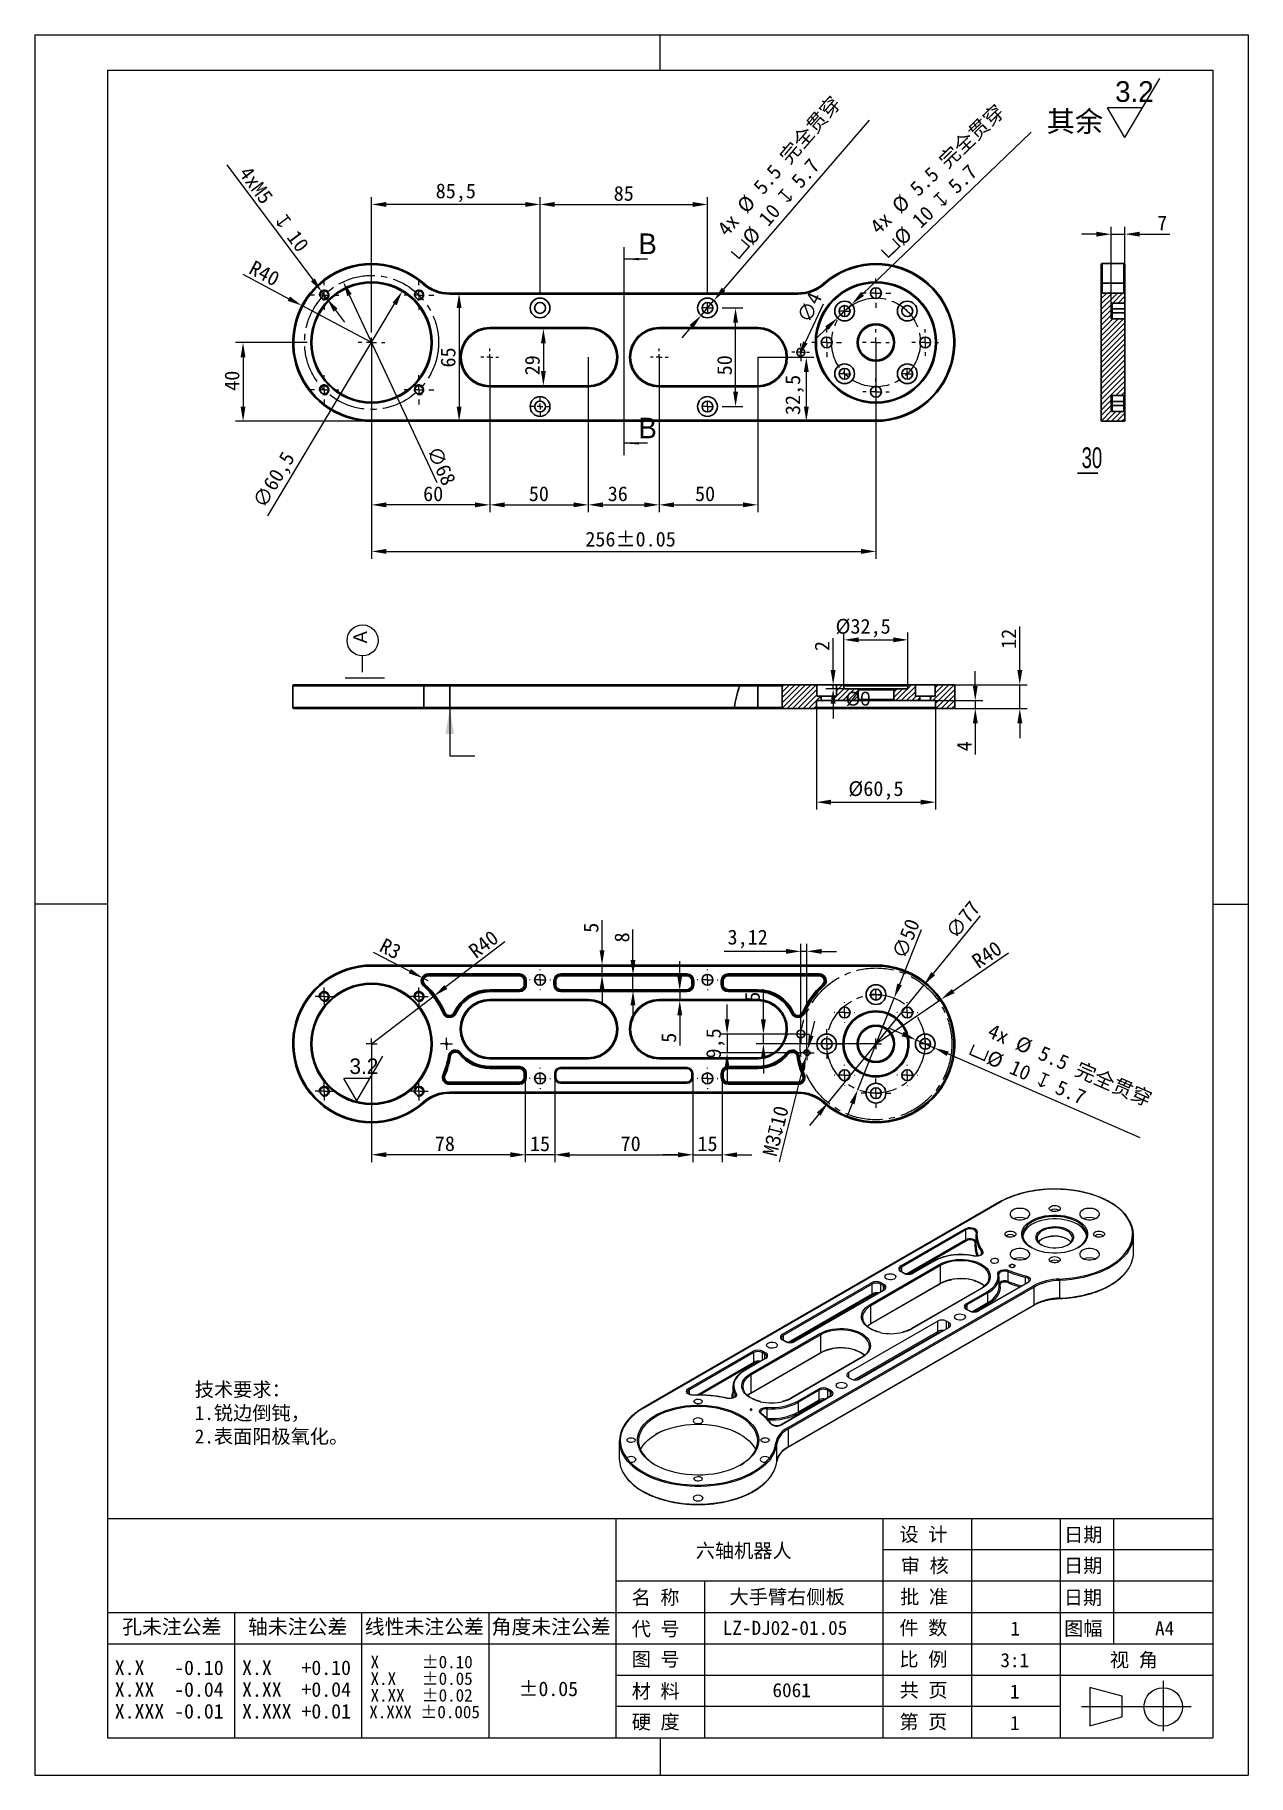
# Model space of a CAD drawing. Header units: millimetres. Extents: x 13 to 7248, y -1201 to 1478.
# Drawn here: x 5491 to 6106, y 28 to 911 of the extents above; entities that cross this region are included whole.
import ezdxf

# ---------------------------------------------------------------- set-up
doc = ezdxf.new("R2010")
doc.units = ezdxf.units.MM
doc.header["$LTSCALE"] = 5
doc.header["$PDSIZE"] = -1
doc.linetypes.add('CENTER2', pattern=[28.575, 19.05, -3.175, 3.175, -3.175])
doc.linetypes.add('SLD-实线', pattern=[0])
doc.layers.get('0').update_dxf_attribs({"lineweight": 30})
for name, color, linetype, lineweight in [('中心线层', 1, 'CENTER2', 13), ('剖面层', 2, 'Continuous', 15), ('粗实线', 7, 'SLD-实线', 15), ('细实线层', 5, 'Continuous', 15)]:
    doc.layers.add(name, color=color, linetype=linetype, lineweight=lineweight)
for name, color, linetype in [('图框', 7, 'SLD-实线'), ('文字层', 7, 'SLD-实线'), ('标注层', 96, 'SLD-实线'), ('标注线', 4, 'SLD-实线')]:
    doc.layers.add(name, color=color, linetype=linetype)
doc.styles.add('SLDTEXTSTYLE0', font='')
doc.styles.add('SLDTEXTSTYLE1', font='', dxfattribs={"bigfont": 'bigfont'})
doc.styles.add('SLDTEXTSTYLE2', font='')
doc.styles.add('SLDTEXTSTYLE3', font='', dxfattribs={"bigfont": 'bigfont'})
doc.styles.add('SLDTEXTSTYLE4', font='', dxfattribs={"width": 0.67})
doc.styles.get("Standard").update_dxf_attribs({"font": ''})
doc.styles.get('SLDTEXTSTYLE0').set_extended_font_data('汉仪长仿宋体')
doc.styles.get('SLDTEXTSTYLE1').set_extended_font_data('宋体')
doc.styles.get('SLDTEXTSTYLE2').set_extended_font_data('宋体')
doc.styles.get('SLDTEXTSTYLE3').set_extended_font_data('汉仪长仿宋体')
doc.styles.get('SLDTEXTSTYLE4').set_extended_font_data('汉仪长仿宋体')
doc.styles.get('Standard').set_extended_font_data('SimSun')
doc.dimstyles.new('SLDDIMSTYLE14', dxfattribs={"dimtxt": 17.5, "dimasz": 13, "dimexe": 0, "dimexo": 0.0625, "dimgap": 4.375, "dimtad": 0, "dimtih": 1, "dimtoh": 1, "dimdec": 1, "dimlfac": 2, "dimrnd": 1e-09, "dimzin": 12, "dimdsep": 46, "dimtxsty": 'SLDTEXTSTYLE3', "dimsah": 1, "dimcen": 0, "dimadec": 0, "dimazin": 3, "dimtfac": 1, "dimtofl": 0, "dimtmove": 0, "dimatfit": 3, "dimfxl": 0, "dimfrac": 2, "dimtolj": 1, "dimtzin": 12, "dimarcsym": 0})
doc.dimstyles.new('SLDDIMSTYLE8', dxfattribs={"dimtxt": 7, "dimasz": 0, "dimexe": 0, "dimexo": 0.0625, "dimgap": 1.75, "dimtad": 0, "dimtih": 1, "dimtoh": 1, "dimdec": 0, "dimrnd": 1e-09, "dimzin": 0, "dimdsep": 46, "dimtxsty": 'SLDTEXTSTYLE3', "dimblk1": 'NONE', "dimblk2": 'NONE', "dimsah": 1, "dimcen": 0.09, "dimadec": 0, "dimazin": 0, "dimtfac": 1, "dimtdec": 0, "dimtofl": 0, "dimtmove": 0, "dimatfit": 3, "dimldrblk": 'NONE', "dimfxl": 0, "dimfrac": 2, "dimtolj": 1, "dimtzin": 0, "dimarcsym": 0})
doc.dimstyles.new('副本3-1', dxfattribs={"dimscale": 3, "dimtxt": 2.5, "dimasz": 2.5, "dimexe": 1.25, "dimexo": 0, "dimtad": 1, "dimtxsty": 'Standard', "dimcen": 2.5, "dimclrt": 256, "dimadec": 0, "dimazin": 0, "dimtfac": 1, "dimtmove": 0, "dimatfit": 3, "dimfxl": 0, "dimarcsym": 0})
pattern_1 = [(45, (5483.0774, 23.6117), (-1.3470384, 1.3470384), [])]

msp = doc.modelspace()

# ---------------------------------------------------------------- texts
at = {"layer": '文字层'}
for s, insert, char_height, attachment_point, style in [('其余', (6004.2208, 872.3181), 10.5, 1, 'SLDTEXTSTYLE0'), ('设 计', (5941.6097, 153.8309), 7.14375, 2, 'SLDTEXTSTYLE2'), ('日期', (6022.7642, 153.6899), 7.14375, 2, 'SLDTEXTSTYLE2'), ('六轴机器人', (5850.4201, 145.6071), 7.14375, 2, 'SLDTEXTSTYLE2'), ('审 核', (5942.3207, 137.9851), 7.14375, 2, 'SLDTEXTSTYLE2'), ('日期', (6022.682, 138.0414), 7.14375, 2, 'SLDTEXTSTYLE2'), ('名 称', (5805.6449, 121.8808), 7.14375, 2, 'SLDTEXTSTYLE2'), ('大手臂右侧板', (5872.4302, 122.1543), 7.14375, 2, 'SLDTEXTSTYLE2'), ('批 准', (5941.977, 122.1543), 7.14375, 2, 'SLDTEXTSTYLE2'), ('日期', (6022.6328, 121.8648), 7.14375, 2, 'SLDTEXTSTYLE2'), ('孔未注公差', (5560.1057, 107.1026), 7.3875, 2, 'SLDTEXTSTYLE2'), ('轴未注公差', (5623.9943, 107.1026), 7.3875, 2, 'SLDTEXTSTYLE2'), ('线性未注公差', (5688.3043, 107.1026), 7.3875, 2, 'SLDTEXTSTYLE2'), ('角度未注公差', (5752.6549, 107.1026), 7.3875, 2, 'SLDTEXTSTYLE2'), ('代 号', (5805.7348, 105.9077), 7.14375, 2, 'SLDTEXTSTYLE2'), ('LZ-DJ02-01.05', (5871.3884, 106.4292), 7.14375, 2, 'SLDTEXTSTYLE1'), ('件 数', (5941.6097, 106.4292), 7.14375, 2, 'SLDTEXTSTYLE2'), ('图幅', (6022.809, 106.11), 7.14375, 2, 'SLDTEXTSTYLE2'), ('A4', (6064.0556, 106.1867), 7.14375, 2, 'SLDTEXTSTYLE1'), ('1', (5988.1876, 106.11), 7.1437, 2, 'SLDTEXTSTYLE1'), ('图 号', (5805.7348, 90.5067), 7.14375, 2, 'SLDTEXTSTYLE2'), ('比 例', (5941.6097, 90.5067), 7.14375, 2, 'SLDTEXTSTYLE2'), ('3:1', (5987.9709, 90.0433), 7.14375, 2, 'SLDTEXTSTYLE1'), ('视 角', (6048.4614, 90.1843), 7.14375, 2, 'SLDTEXTSTYLE2'), ('±0.05', (5751.2486, 75.6251), 7.3875, 2, 'SLDTEXTSTYLE1'), ('材 料', (5805.7348, 74.3375), 7.14375, 2, 'SLDTEXTSTYLE2'), ('6061', (5874.737, 74.8272), 7.14375, 2, 'SLDTEXTSTYLE1'), ('共 页', (5941.725, 74.8272), 7.14375, 2, 'SLDTEXTSTYLE2'), ('1', (5987.9709, 74.1433), 7.1437, 2, 'SLDTEXTSTYLE1'), ('硬 度', (5805.7348, 58.7526), 7.14375, 2, 'SLDTEXTSTYLE2'), ('第 页', (5941.6097, 58.7526), 7.14375, 2, 'SLDTEXTSTYLE2'), ('1', (5988.0168, 58.16), 7.1437, 2, 'SLDTEXTSTYLE1')]:
    msp.add_mtext(s, dxfattribs=dict(at, insert=insert, char_height=char_height, attachment_point=attachment_point, style=style))
at = {"layer": '文字层', "color": 7, "linetype": 'SLD-实线', "lineweight": 0, "insert": (5571.7554, 227.364), "char_height": 7.14375, "attachment_point": 1, "style": 'SLDTEXTSTYLE2'}
msp.add_mtext('技术要求：\\P1.锐边倒钝，\\P2.表面阳极氧化。', dxfattribs=at)
at = {"layer": '标注线', "char_height": 10.5, "attachment_point": 1, "style": 'SLDTEXTSTYLE3'}
for insert in [(5796.9467, 810.2385), (5796.9467, 716.7819)]:
    msp.add_mtext('B', dxfattribs=dict(at, insert=insert))

# ---------------------------------------------------------------- blocks, each defined once
blk = doc.blocks.new('SW_NOTE_0')
at = {"color": 0, "linetype": 'Continuous', "lineweight": 0, "char_height": 10.583, "attachment_point": 2}
for s, insert in [('X     ±0.10', (35.9, 12.3)), ('X.X   ±0.05', (35.9, -1.8)), (' X.XXX ±0.005', (34.8, -30)), ('X.XX  ±0.02', (35.9, -15.9))]:
    blk.add_mtext(s, dxfattribs=dict(at, insert=insert))
blk = doc.blocks.new('SW_NOTE_1')
at = {"color": 0, "linetype": 'Continuous', "lineweight": 0, "char_height": 12.312, "attachment_point": 2, "style": 'SLDTEXTSTYLE2'}
for s, insert in [('X.X   -0.10', (38.1, 14.3)), ('X.XX  -0.04', (38.1, -4.1)), ('X.XXX -0.01', (38.1, -22.5))]:
    blk.add_mtext(s, dxfattribs=dict(at, insert=insert))
blk = doc.blocks.new('SW_NOTE_2')
at = {"color": 0, "linetype": 'Continuous', "lineweight": 0, "char_height": 12.312, "attachment_point": 2, "style": 'SLDTEXTSTYLE2'}
for s, insert in [('X.X   +0.10', (38.1, 14.3)), ('X.XX  +0.04', (38.1, -4.1)), ('X.XXX +0.01', (38.1, -22.5))]:
    blk.add_mtext(s, dxfattribs=dict(at, insert=insert))
blk = doc.blocks.new('SW_SFSYMBOL_0')
at = {"color": 0, "linetype": 'SLD-实线', "lineweight": 0}
for p, q in [((8.2, -25), (37.7, 25)), ((8.2, -25), (-6.5, 0)), ((23, 0), (-6.5, 0))]:
    blk.add_line(p, q, dxfattribs=at)
at = {"color": 0, "linetype": 'SLD-实线', "lineweight": 0, "insert": (0, 22.6), "char_height": 17.5, "attachment_point": 1, "style": 'SLDTEXTSTYLE3'}
blk.add_mtext('3.2', dxfattribs=at)
blk = doc.blocks.new('*D235')
at = {"layer": 'Defpoints', "color": 0}
for p in [(5647.12, 785.75), (5675.92, 724.15)]:
    blk.add_point(p, dxfattribs=at)
at = {"layer": '标注层', "color": 0, "lineweight": -2}
blk.add_line((5694.84, 683.68), (5650.3, 778.95), dxfattribs=at)
at = {"layer": '标注层', "color": 0}
blk.add_solid([(5651.43, 779.48), (5649.17, 778.43), (5647.12, 785.75)], dxfattribs=at)
at = {"layer": '标注层', "insert": (5696.04, 703.24), "char_height": 7.5, "attachment_point": 1, "rotation": 295.05479}
blk.add_mtext('∅68', dxfattribs=at)
blk = doc.blocks.new('*D236')
at = {"layer": 'Defpoints', "color": 0}
for p in [(5626.15, 773.64), (5661.52, 754.95)]:
    blk.add_point(p, dxfattribs=at)
at = {"layer": '标注层', "color": 0, "lineweight": -2}
for p, q in [((5596.13, 789.5), (5619.52, 777.14)), ((5661.52, 754.95), (5626.15, 773.64))]:
    blk.add_line(p, q, dxfattribs=at)
at = {"layer": '标注层', "color": 0}
blk.add_solid([(5620.11, 778.25), (5618.94, 776.04), (5626.15, 773.64)], dxfattribs=at)
at = {"layer": '标注层', "insert": (5602.17, 796.92), "char_height": 7.5, "attachment_point": 1, "rotation": 332.14562}
blk.add_mtext('R40', dxfattribs=at)
blk = doc.blocks.new('*D237')
at = {"layer": 'Defpoints', "color": 0}
for p in [(5677.06, 780.9), (5645.98, 729)]:
    blk.add_point(p, dxfattribs=at)
at = {"layer": '标注层', "color": 0, "lineweight": -2}
blk.add_line((5608.89, 667.06), (5673.21, 774.47), dxfattribs=at)
at = {"layer": '标注层', "color": 0}
blk.add_solid([(5672.14, 775.11), (5674.28, 773.82), (5677.06, 780.9)], dxfattribs=at)
at = {"layer": '标注层', "insert": (5600.73, 674.13), "char_height": 7.5, "attachment_point": 1, "rotation": 59.08335}
blk.add_mtext('∅60,5', dxfattribs=at)
blk = doc.blocks.new('*D238')
at = {"layer": 'Defpoints', "color": 0}
for p in [(5628.77, 754.95), (5596.28, 714.95), (5661.52, 714.95)]:
    blk.add_point(p, dxfattribs=at)
at = {"layer": '标注层', "color": 0, "lineweight": -2}
for p, q in [((5628.77, 754.95), (5592.53, 754.95)), ((5596.28, 747.45), (5596.28, 722.45)), ((5661.52, 714.95), (5592.53, 714.95))]:
    blk.add_line(p, q, dxfattribs=at)
at = {"layer": '标注层', "color": 0}
for points in [[(5595.03, 747.45), (5597.53, 747.45), (5596.28, 754.95)], [(5595.03, 722.45), (5597.53, 722.45), (5596.28, 714.95)]]:
    blk.add_solid(points, dxfattribs=at)
at = {"layer": '标注层', "insert": (5586.9, 735.52), "char_height": 7.5, "attachment_point": 2, "rotation": 90}
blk.add_mtext('40', dxfattribs=at)
blk = doc.blocks.new('*D239')
at = {"layer": 'Defpoints', "color": 0}
for p in [(5721.52, 747.45), (5661.52, 722.2), (5661.52, 672.56)]:
    blk.add_point(p, dxfattribs=at)
at = {"layer": '标注层', "color": 0, "lineweight": -2}
for p, q in [((5721.52, 747.45), (5721.52, 668.81)), ((5661.52, 722.2), (5661.52, 668.81)), ((5714.02, 672.56), (5669.02, 672.56))]:
    blk.add_line(p, q, dxfattribs=at)
at = {"layer": '标注层', "color": 0}
for points in [[(5669.02, 673.81), (5669.02, 671.31), (5661.52, 672.56)], [(5714.02, 673.81), (5714.02, 671.31), (5721.52, 672.56)]]:
    blk.add_solid(points, dxfattribs=at)
at = {"layer": '标注层', "insert": (5692.8, 681.94), "char_height": 7.5, "attachment_point": 2}
blk.add_mtext('60', dxfattribs=at)
blk = doc.blocks.new('*D240')
at = {"layer": 'Defpoints', "color": 0}
for p in [(5721.52, 747.45), (5771.52, 747.45), (5771.52, 672.56)]:
    blk.add_point(p, dxfattribs=at)
at = {"layer": '标注层', "color": 0, "lineweight": -2}
for p, q in [((5721.52, 747.45), (5721.52, 668.81)), ((5771.52, 747.45), (5771.52, 668.81)), ((5729.02, 672.56), (5764.02, 672.56))]:
    blk.add_line(p, q, dxfattribs=at)
at = {"layer": '标注层', "color": 0}
for points in [[(5729.02, 673.81), (5729.02, 671.31), (5721.52, 672.56)], [(5764.02, 673.81), (5764.02, 671.31), (5771.52, 672.56)]]:
    blk.add_solid(points, dxfattribs=at)
at = {"layer": '标注层', "insert": (5746.43, 681.94), "char_height": 7.5, "attachment_point": 2}
blk.add_mtext('50', dxfattribs=at)
blk = doc.blocks.new('*D241')
at = {"layer": 'Defpoints', "color": 0}
for p in [(5771.52, 747.45), (5807.52, 747.45), (5807.52, 672.56)]:
    blk.add_point(p, dxfattribs=at)
at = {"layer": '标注层', "color": 0, "lineweight": -2}
for p, q in [((5771.52, 747.45), (5771.52, 668.81)), ((5807.52, 747.45), (5807.52, 668.81)), ((5779.02, 672.56), (5800.02, 672.56))]:
    blk.add_line(p, q, dxfattribs=at)
at = {"layer": '标注层', "color": 0}
for points in [[(5779.02, 673.81), (5779.02, 671.31), (5771.52, 672.56)], [(5800.02, 673.81), (5800.02, 671.31), (5807.52, 672.56)]]:
    blk.add_solid(points, dxfattribs=at)
at = {"layer": '标注层', "insert": (5786.47, 681.94), "char_height": 7.5, "attachment_point": 2}
blk.add_mtext('36', dxfattribs=at)
blk = doc.blocks.new('*D242')
at = {"layer": 'Defpoints', "color": 0}
for p in [(5807.52, 747.45), (5857.52, 747.45), (5857.52, 672.56)]:
    blk.add_point(p, dxfattribs=at)
at = {"layer": '标注层', "color": 0, "lineweight": -2}
for p, q in [((5807.52, 747.45), (5807.52, 668.81)), ((5857.52, 747.45), (5857.52, 668.81)), ((5815.02, 672.56), (5850.02, 672.56))]:
    blk.add_line(p, q, dxfattribs=at)
at = {"layer": '标注层', "color": 0}
for points in [[(5815.02, 673.81), (5815.02, 671.31), (5807.52, 672.56)], [(5850.02, 673.81), (5850.02, 671.31), (5857.52, 672.56)]]:
    blk.add_solid(points, dxfattribs=at)
at = {"layer": '标注层', "insert": (5830.8, 681.94), "char_height": 7.5, "attachment_point": 2}
blk.add_mtext('50', dxfattribs=at)
blk = doc.blocks.new('*D243')
at = {"layer": 'Defpoints', "color": 0}
for p in [(5661.52, 824.95), (5747.02, 779.95), (5661.52, 759.95)]:
    blk.add_point(p, dxfattribs=at)
at = {"layer": '标注层', "color": 0, "lineweight": -2}
for p, q in [((5661.52, 759.95), (5661.52, 828.7)), ((5739.52, 824.95), (5669.02, 824.95)), ((5747.02, 779.95), (5747.02, 828.7))]:
    blk.add_line(p, q, dxfattribs=at)
at = {"layer": '标注层', "color": 0}
for points in [[(5669.02, 826.2), (5669.02, 823.7), (5661.52, 824.95)], [(5739.52, 826.2), (5739.52, 823.7), (5747.02, 824.95)]]:
    blk.add_solid(points, dxfattribs=at)
at = {"layer": '标注层', "insert": (5704.27, 835.58), "char_height": 7.5, "attachment_point": 2}
blk.add_mtext('85,5', dxfattribs=at)
blk = doc.blocks.new('*D244')
at = {"layer": 'Defpoints', "color": 0}
for p in [(5832.02, 824.95), (5747.02, 779.95), (5832.02, 779.95)]:
    blk.add_point(p, dxfattribs=at)
at = {"layer": '标注层', "color": 0, "lineweight": -2}
for p, q in [((5747.02, 779.95), (5747.02, 828.7)), ((5754.52, 824.95), (5824.52, 824.95)), ((5832.02, 779.95), (5832.02, 828.7))]:
    blk.add_line(p, q, dxfattribs=at)
at = {"layer": '标注层', "color": 0}
for points in [[(5754.52, 826.2), (5754.52, 823.7), (5747.02, 824.95)], [(5824.52, 826.2), (5824.52, 823.7), (5832.02, 824.95)]]:
    blk.add_solid(points, dxfattribs=at)
at = {"layer": '标注层', "insert": (5789.52, 834.32), "char_height": 7.5, "attachment_point": 2}
blk.add_mtext('85', dxfattribs=at)
blk = doc.blocks.new('*D245')
at = {"layer": 'Defpoints', "color": 0}
for p in [(5839.52, 772.45), (5846.27, 772.45), (5839.52, 722.45)]:
    blk.add_point(p, dxfattribs=at)
at = {"layer": '标注层', "color": 0, "lineweight": -2}
for p, q in [((5839.52, 772.45), (5850.02, 772.45)), ((5846.27, 729.95), (5846.27, 764.95)), ((5839.52, 722.45), (5850.02, 722.45))]:
    blk.add_line(p, q, dxfattribs=at)
at = {"layer": '标注层', "color": 0}
for points in [[(5845.02, 764.95), (5847.52, 764.95), (5846.27, 772.45)], [(5845.02, 729.95), (5847.52, 729.95), (5846.27, 722.45)]]:
    blk.add_solid(points, dxfattribs=at)
at = {"layer": '标注层', "insert": (5836.9, 743.37), "char_height": 7.5, "attachment_point": 2, "rotation": 90}
blk.add_mtext('50', dxfattribs=at)
blk = doc.blocks.new('*D246')
at = {"layer": 'Defpoints', "color": 0}
for p in [(5771.52, 761.95), (5748.72, 732.95), (5771.52, 732.95)]:
    blk.add_point(p, dxfattribs=at)
at = {"layer": '标注层', "color": 0, "lineweight": -2}
for p, q in [((5771.52, 761.95), (5744.97, 761.95)), ((5748.72, 754.45), (5748.72, 740.45)), ((5771.52, 732.95), (5744.97, 732.95))]:
    blk.add_line(p, q, dxfattribs=at)
at = {"layer": '标注层', "color": 0}
for points in [[(5747.47, 754.45), (5749.97, 754.45), (5748.72, 761.95)], [(5747.47, 740.45), (5749.97, 740.45), (5748.72, 732.95)]]:
    blk.add_solid(points, dxfattribs=at)
at = {"layer": '标注层', "insert": (5739.34, 743.37), "char_height": 7.5, "attachment_point": 2, "rotation": 90}
blk.add_mtext('29', dxfattribs=at)
blk = doc.blocks.new('*D247')
at = {"layer": 'Defpoints', "color": 0}
for p in [(5701.21, 779.95), (5661.52, 714.95), (5705.95, 714.95)]:
    blk.add_point(p, dxfattribs=at)
at = {"layer": '标注层', "color": 0, "lineweight": -2}
for p, q in [((5701.21, 779.95), (5709.7, 779.95)), ((5705.95, 772.45), (5705.95, 722.45)), ((5661.52, 714.95), (5709.7, 714.95))]:
    blk.add_line(p, q, dxfattribs=at)
at = {"layer": '标注层', "color": 0}
for points in [[(5704.7, 772.45), (5707.2, 772.45), (5705.95, 779.95)], [(5704.7, 722.45), (5707.2, 722.45), (5705.95, 714.95)]]:
    blk.add_solid(points, dxfattribs=at)
at = {"layer": '标注层', "insert": (5696.57, 747.35), "char_height": 7.5, "attachment_point": 2, "rotation": 90}
blk.add_mtext('65', dxfattribs=at)
blk = doc.blocks.new('*D248')
at = {"layer": 'Defpoints', "color": 0}
for p in [(5661.52, 754.95), (5917.52, 754.95), (5917.52, 648.95)]:
    blk.add_point(p, dxfattribs=at)
at = {"layer": '标注层', "color": 0, "lineweight": -2}
for p, q in [((5661.52, 754.95), (5661.52, 645.2)), ((5917.52, 754.95), (5917.52, 645.2)), ((5669.02, 648.95), (5910.02, 648.95))]:
    blk.add_line(p, q, dxfattribs=at)
at = {"layer": '标注层', "color": 0}
for points in [[(5669.02, 650.2), (5669.02, 647.7), (5661.52, 648.95)], [(5910.02, 650.2), (5910.02, 647.7), (5917.52, 648.95)]]:
    blk.add_solid(points, dxfattribs=at)
at = {"layer": '标注层', "insert": (5792.97, 658.91), "char_height": 7.5, "attachment_point": 2}
blk.add_mtext('256%%P0.05', dxfattribs=at)
blk = doc.blocks.new('*D249')
at = {"layer": 'Defpoints', "color": 0}
for p in [(5636.22, 780.67), (5638.74, 777.31)]:
    blk.add_point(p, dxfattribs=at)
at = {"layer": '标注层', "color": 0, "lineweight": -2}
for p, q in [((5588.01, 845.08), (5631.73, 786.68)), ((5638.74, 777.31), (5636.22, 780.67)), ((5643.23, 771.3), (5647.73, 765.3))]:
    blk.add_line(p, q, dxfattribs=at)
at = {"layer": '标注层', "color": 0}
for points in [[(5632.73, 787.42), (5630.73, 785.93), (5636.22, 780.67)], [(5644.23, 772.05), (5642.23, 770.56), (5638.74, 777.31)]]:
    blk.add_solid(points, dxfattribs=at)
at = {"layer": '标注层', "insert": (5596.77, 849.29), "char_height": 7.5, "attachment_point": 1, "rotation": 306.81279}
blk.add_mtext(' 4xM5  {\\fGDT|b0|i0|c134|p2;x} 10', dxfattribs=at)
blk = doc.blocks.new('*D250')
at = {"layer": 'Defpoints', "color": 0}
for p in [(5905.22, 774.32), (5898, 767.4)]:
    blk.add_point(p, dxfattribs=at)
at = {"layer": '标注层', "color": 0, "lineweight": -2}
for p, q in [((5996.37, 861.57), (5910.64, 779.5)), ((5898, 767.4), (5905.22, 774.32)), ((5892.58, 762.21), (5887.16, 757.03))]:
    blk.add_line(p, q, dxfattribs=at)
at = {"layer": '标注层', "color": 0}
for points in [[(5909.78, 780.41), (5911.5, 778.6), (5905.22, 774.32)], [(5891.72, 763.12), (5893.45, 761.31), (5898, 767.4)]]:
    blk.add_solid(points, dxfattribs=at)
at = {"layer": '标注层', "insert": (5910.02, 811.21), "char_height": 7.5, "attachment_point": 1, "rotation": 43.75027}
blk.add_mtext(' 4x %%C 5.5 完全贯穿\\P{\\fGDT|b0|i0|c134|p2;v}%%C 10 {\\fGDT|b0|i0|c134|p2;x} 5.7', dxfattribs=at)
blk = doc.blocks.new('*D251')
at = {"layer": 'Defpoints', "color": 0}
for p in [(5828.76, 768.66), (5835.29, 776.24)]:
    blk.add_point(p, dxfattribs=at)
at = {"layer": '标注层', "color": 0, "lineweight": -2}
for p, q in [((5914.13, 867.66), (5840.18, 781.91)), ((5828.76, 768.66), (5835.29, 776.24)), ((5823.86, 762.98), (5818.96, 757.3))]:
    blk.add_line(p, q, dxfattribs=at)
at = {"layer": '标注层', "color": 0}
for points in [[(5839.24, 782.73), (5841.13, 781.1), (5835.29, 776.24)], [(5822.91, 763.8), (5824.8, 762.17), (5828.76, 768.66)]]:
    blk.add_solid(points, dxfattribs=at)
at = {"layer": '标注层', "insert": (5832.98, 809.29), "char_height": 7.5, "attachment_point": 1, "rotation": 49.22772}
blk.add_mtext(' 4x %%C 5.5 完全贯穿\\P{\\fGDT|b0|i0|c134|p2;v}%%C 10 {\\fGDT|b0|i0|c134|p2;x} 5.7', dxfattribs=at)
blk = doc.blocks.new('*D252')
at = {"layer": 'Defpoints', "color": 0}
for p in [(5857.52, 747.45), (5882.19, 714.95), (5917.52, 714.95)]:
    blk.add_point(p, dxfattribs=at)
at = {"layer": '标注层', "color": 0, "lineweight": -2}
for p, q in [((5857.52, 747.45), (5885.94, 747.45)), ((5882.19, 739.95), (5882.19, 722.45)), ((5917.52, 714.95), (5878.44, 714.95))]:
    blk.add_line(p, q, dxfattribs=at)
at = {"layer": '标注层', "color": 0}
for points in [[(5880.94, 739.95), (5883.44, 739.95), (5882.19, 747.45)], [(5880.94, 722.45), (5883.44, 722.45), (5882.19, 714.95)]]:
    blk.add_solid(points, dxfattribs=at)
at = {"layer": '标注层', "insert": (5871.56, 728.31), "char_height": 7.5, "attachment_point": 2, "rotation": 90}
blk.add_mtext('32,5', dxfattribs=at)
blk = doc.blocks.new('*D253')
at = {"layer": 'Defpoints', "color": 0}
for p in [(5880.19, 751.76), (5878.5, 748.14)]:
    blk.add_point(p, dxfattribs=at)
at = {"layer": '标注层', "color": 0, "lineweight": -2}
blk.add_line((5890.75, 774.4), (5881.67, 754.93), dxfattribs=at)
at = {"layer": '标注层', "color": 0}
blk.add_solid([(5880.54, 755.46), (5882.8, 754.41), (5878.5, 748.14)], dxfattribs=at)
at = {"layer": '标注层', "insert": (5877.14, 767.39), "char_height": 7.5, "attachment_point": 1, "rotation": 65.00152}
blk.add_mtext('∅4', dxfattribs=at)
blk = doc.blocks.new('SW_CENTERMARKSYMBOL_0')
at = {"color": 0, "linetype": 'SLD-实线', "lineweight": 0}
for p, q in [((-8.3, 0), (-11.3, 0)), ((0, 0), (-4.2, 0)), ((0, 8.3), (0, 11.3)), ((0, 0), (0, 4.2)), ((0, 0), (0, -4.2)), ((0, 0), (4.2, 0)), ((8.3, 0), (11.3, 0)), ((0, -8.3), (0, -11.3))]:
    blk.add_line(p, q, dxfattribs=at)
blk = doc.blocks.new('SW_CENTERMARKSYMBOL_1')
at = {"color": 0, "linetype": 'SLD-实线', "lineweight": 0}
for p, q in [((-8.3, 0), (-11.3, 0)), ((0, 0), (-4.2, 0)), ((0, 8.3), (0, 11.3)), ((0, 0), (0, 4.2)), ((0, 0), (0, -4.2)), ((0, 0), (4.2, 0)), ((8.3, 0), (11.3, 0)), ((0, -8.3), (0, -11.3))]:
    blk.add_line(p, q, dxfattribs=at)
blk = doc.blocks.new('SW_CENTERMARKSYMBOL_2')
at = {"color": 0, "linetype": 'SLD-实线', "lineweight": 0}
for p, q in [((-8.3, 0), (-11.2, 0)), ((0, 0), (-4.2, 0)), ((0, 8.3), (0, 11.3)), ((0, 0), (0, 4.2)), ((0, 0), (0, -4.2)), ((0, 0), (4.2, 0)), ((8.3, 0), (11.3, 0)), ((0, -8.3), (0, -11.2))]:
    blk.add_line(p, q, dxfattribs=at)
blk = doc.blocks.new('SW_CENTERMARKSYMBOL_3')
at = {"color": 0, "linetype": 'SLD-实线', "lineweight": 0}
for p, q in [((-8.3, 0), (-11.3, 0)), ((0, 0), (-4.2, 0)), ((0, 8.3), (0, 11.2)), ((0, 0), (0, 4.2)), ((0, 0), (0, -4.2)), ((0, 0), (4.2, 0)), ((8.3, 0), (11.2, 0)), ((0, -8.3), (0, -11.3))]:
    blk.add_line(p, q, dxfattribs=at)
blk = doc.blocks.new('SW_CENTERMARKSYMBOL_4')
at = {"color": 0, "linetype": 'SLD-实线', "lineweight": 0}
for p, q in [((-8.3, 0), (-12.5, 0)), ((0, 0), (-4.2, 0)), ((0, 8.3), (0, 12.5)), ((0, 0), (0, 4.2)), ((0, 0), (0, -4.2)), ((0, 0), (4.2, 0)), ((8.3, 0), (12.5, 0)), ((0, -8.3), (0, -12.5))]:
    blk.add_line(p, q, dxfattribs=at)
blk = doc.blocks.new('SW_CENTERMARKSYMBOL_5')
at = {"color": 0, "linetype": 'SLD-实线', "lineweight": 0}
for p, q in [((-8.3, 0), (-12.5, 0)), ((0, 0), (-4.2, 0)), ((0, 8.3), (0, 12.5)), ((0, 0), (0, 4.2)), ((0, 0), (0, -4.2)), ((0, 0), (4.2, 0)), ((8.3, 0), (12.5, 0)), ((0, -8.3), (0, -12.5))]:
    blk.add_line(p, q, dxfattribs=at)
blk = doc.blocks.new('SW_CENTERMARKSYMBOL_6')
at = {"color": 0, "linetype": 'SLD-实线', "lineweight": 0}
for p, q in [((-8.3, 0), (-12.5, 0)), ((0, 0), (-4.2, 0)), ((0, 8.3), (0, 12.5)), ((0, 0), (0, 4.2)), ((0, 0), (0, -4.2)), ((0, 0), (4.2, 0)), ((8.3, 0), (12.5, 0)), ((0, -8.3), (0, -12.5))]:
    blk.add_line(p, q, dxfattribs=at)
blk = doc.blocks.new('SW_CENTERMARKSYMBOL_7')
at = {"color": 0, "linetype": 'SLD-实线', "lineweight": 0}
for p, q in [((-8.3, 0), (-12.5, 0)), ((0, 0), (-4.2, 0)), ((0, 8.3), (0, 12.5)), ((0, 0), (0, 4.2)), ((0, 0), (0, -4.2)), ((0, 0), (4.2, 0)), ((8.3, 0), (12.5, 0)), ((0, -8.3), (0, -12.5))]:
    blk.add_line(p, q, dxfattribs=at)
blk = doc.blocks.new('SW_CENTERMARKSYMBOL_8')
at = {"color": 0, "linetype": 'SLD-实线', "lineweight": 0}
for p, q in [((-8.3, 0), (-12.5, 0)), ((0, 0), (-4.2, 0)), ((0, 8.3), (0, 12.5)), ((0, 0), (0, 4.2)), ((0, 0), (0, -4.2)), ((0, 0), (4.2, 0)), ((8.3, 0), (12.5, 0)), ((0, -8.3), (0, -12.5))]:
    blk.add_line(p, q, dxfattribs=at)
blk = doc.blocks.new('SW_CENTERMARKSYMBOL_9')
at = {"color": 0, "linetype": 'SLD-实线', "lineweight": 0}
for p, q in [((-8.3, 0), (-12.5, 0)), ((0, 0), (-4.2, 0)), ((0, 8.3), (0, 12.5)), ((0, 0), (0, 4.2)), ((0, 0), (0, -4.2)), ((0, 0), (4.2, 0)), ((8.3, 0), (12.5, 0)), ((0, -8.3), (0, -12.5))]:
    blk.add_line(p, q, dxfattribs=at)
blk = doc.blocks.new('SW_CENTERMARKSYMBOL_11')
at = {"color": 0, "linetype": 'SLD-实线', "lineweight": 0}
for p, q in [((-2.5, 0), (-4.6, 0)), ((0, 0), (-2.5, 0)), ((0, 2.5), (0, 4.6)), ((0, 0), (0, 2.5)), ((0, 0), (0, -2.5)), ((0, 0), (2.5, 0)), ((2.5, 0), (4.6, 0)), ((0, -2.5), (0, -4.6))]:
    blk.add_line(p, q, dxfattribs=at)
blk = doc.blocks.new('SW_CENTERMARKSYMBOL_12')
at = {"color": 0, "linetype": 'SLD-实线', "lineweight": 0}
for p, q in [((-2.5, 0), (-4.6, 0)), ((0, 0), (-2.5, 0)), ((0, 2.5), (0, 4.6)), ((0, 0), (0, 2.5)), ((0, 0), (0, -2.5)), ((0, 0), (2.5, 0)), ((2.5, 0), (4.6, 0)), ((0, -2.5), (0, -4.6))]:
    blk.add_line(p, q, dxfattribs=at)
blk = doc.blocks.new('SW_CENTERMARKSYMBOL_13')
at = {"color": 0, "linetype": 'SLD-实线', "lineweight": 0}
for p, q in [((-2.5, 0), (-4.6, 0)), ((0, 0), (-2.5, 0)), ((0, 2.5), (0, 4.6)), ((0, 0), (0, 2.5)), ((0, 0), (0, -2.5)), ((0, 0), (2.5, 0)), ((2.5, 0), (4.6, 0)), ((0, -2.5), (0, -4.6))]:
    blk.add_line(p, q, dxfattribs=at)
blk = doc.blocks.new('SW_CENTERMARKSYMBOL_14')
at = {"color": 0, "linetype": 'SLD-实线', "lineweight": 0}
for p, q in [((-2.5, 0), (-4.6, 0)), ((0, 0), (-2.5, 0)), ((0, 2.5), (0, 4.6)), ((0, 0), (0, 2.5)), ((0, 0), (0, -2.5)), ((0, 0), (2.5, 0)), ((2.5, 0), (4.6, 0)), ((0, -2.5), (0, -4.6))]:
    blk.add_line(p, q, dxfattribs=at)
blk = doc.blocks.new('SW_CENTERMARKSYMBOL_15')
at = {"color": 0, "linetype": 'SLD-实线', "lineweight": 0}
for p, q in [((-2.5, 0), (-4.6, 0)), ((0, 0), (-2.5, 0)), ((0, 2.5), (0, 4.6)), ((0, 0), (0, 2.5)), ((0, 0), (0, -2.5)), ((0, 0), (2.5, 0)), ((2.5, 0), (4.6, 0)), ((0, -2.5), (0, -4.6))]:
    blk.add_line(p, q, dxfattribs=at)
blk = doc.blocks.new('SW_CENTERMARKSYMBOL_17')
at = {"color": 0, "linetype": 'SLD-实线', "lineweight": 0}
for p, q in [((-5, 0), (-7.5, 0)), ((0, 0), (-2.5, 0)), ((0, 5), (0, 7.5)), ((0, 0), (0, 2.5)), ((0, 0), (0, -2.5)), ((0, 0), (2.5, 0)), ((5, 0), (7.5, 0)), ((0, -5), (0, -7.5))]:
    blk.add_line(p, q, dxfattribs=at)
blk = doc.blocks.new('SW_CENTERMARKSYMBOL_18')
at = {"color": 0, "linetype": 'SLD-实线', "lineweight": 0}
for p, q in [((-5, 0), (-7.5, 0)), ((0, 0), (-2.5, 0)), ((0, 5), (0, 7.5)), ((0, 0), (0, 2.5)), ((0, 0), (0, -2.5)), ((0, 0), (2.5, 0)), ((5, 0), (7.5, 0)), ((0, -5), (0, -7.5))]:
    blk.add_line(p, q, dxfattribs=at)
blk = doc.blocks.new('SW_CENTERMARKSYMBOL_19')
at = {"color": 0, "linetype": 'SLD-实线', "lineweight": 0}
for p, q in [((-5, 0), (-7.5, 0)), ((0, 0), (-2.5, 0)), ((0, 5), (0, 7.5)), ((0, 0), (0, 2.5)), ((0, 0), (0, -2.5)), ((0, 0), (2.5, 0)), ((5, 0), (7.5, 0)), ((0, -5), (0, -7.5))]:
    blk.add_line(p, q, dxfattribs=at)
blk = doc.blocks.new('SW_CENTERMARKSYMBOL_20')
at = {"color": 0, "linetype": 'SLD-实线', "lineweight": 0}
for p, q in [((-5, 0), (-7.5, 0)), ((0, 0), (-2.5, 0)), ((0, 5), (0, 7.5)), ((0, 0), (0, 2.5)), ((0, 0), (0, -2.5)), ((0, 0), (2.5, 0)), ((5, 0), (7.5, 0)), ((0, -5), (0, -7.5))]:
    blk.add_line(p, q, dxfattribs=at)
blk = doc.blocks.new('*D254')
at = {"layer": 'Defpoints', "color": 0}
for p in [(5939.77, 573.23), (5957.52, 569.23), (5967.95, 569.23)]:
    blk.add_point(p, dxfattribs=at)
at = {"layer": '标注层', "color": 0, "lineweight": -2}
for p, q in [((5967.95, 580.73), (5967.95, 588.23)), ((5939.77, 573.23), (5971.7, 573.23)), ((5957.52, 569.23), (5971.7, 569.23)), ((5967.95, 573.23), (5967.95, 569.23)), ((5967.95, 561.73), (5967.95, 545.87))]:
    blk.add_line(p, q, dxfattribs=at)
at = {"layer": '标注层', "color": 0}
for points in [[(5966.7, 580.73), (5969.2, 580.73), (5967.95, 573.23)], [(5966.7, 561.73), (5969.2, 561.73), (5967.95, 569.23)]]:
    blk.add_solid(points, dxfattribs=at)
at = {"layer": '标注层', "insert": (5958.58, 550.05), "char_height": 7.5, "attachment_point": 2, "rotation": 90}
blk.add_mtext('4', dxfattribs=at)
blk = doc.blocks.new('*D255')
at = {"layer": 'Defpoints', "color": 0}
for p in [(5895.8, 579.23), (5927.02, 579.23), (5934.27, 581.23)]:
    blk.add_point(p, dxfattribs=at)
at = {"layer": '标注层', "color": 0, "lineweight": -2}
for p, q in [((5895.8, 588.73), (5895.8, 604.88)), ((5934.27, 581.23), (5892.05, 581.23)), ((5927.02, 579.23), (5892.05, 579.23)), ((5895.8, 579.23), (5895.8, 581.23)), ((5895.8, 571.73), (5895.8, 564.23))]:
    blk.add_line(p, q, dxfattribs=at)
at = {"layer": '标注层', "color": 0}
for points in [[(5894.55, 588.73), (5897.05, 588.73), (5895.8, 581.23)], [(5894.55, 571.73), (5897.05, 571.73), (5895.8, 579.23)]]:
    blk.add_solid(points, dxfattribs=at)
at = {"layer": '标注层', "insert": (5886.43, 600.93), "char_height": 7.5, "attachment_point": 2, "rotation": 90}
blk.add_mtext('2', dxfattribs=at)
blk = doc.blocks.new('*D256')
at = {"layer": 'Defpoints', "color": 0}
for p in [(5957.02, 581.23), (5957.52, 569.23), (5990.54, 569.23)]:
    blk.add_point(p, dxfattribs=at)
at = {"layer": '标注层', "color": 0, "lineweight": -2}
for p, q in [((5990.54, 588.73), (5990.54, 610.87)), ((5957.02, 581.23), (5994.29, 581.23)), ((5990.54, 569.23), (5990.54, 581.23)), ((5957.52, 569.23), (5994.29, 569.23)), ((5990.54, 561.73), (5990.54, 554.23))]:
    blk.add_line(p, q, dxfattribs=at)
at = {"layer": '标注层', "color": 0}
for points in [[(5989.29, 588.73), (5991.79, 588.73), (5990.54, 581.23)], [(5989.29, 561.73), (5991.79, 561.73), (5990.54, 569.23)]]:
    blk.add_solid(points, dxfattribs=at)
at = {"layer": '标注层', "insert": (5981.17, 604.58), "char_height": 7.5, "attachment_point": 2, "rotation": 90}
blk.add_mtext('12', dxfattribs=at)
blk = doc.blocks.new('*D257')
at = {"layer": 'Defpoints', "color": 0}
for p in [(5887.27, 569.73), (5947.77, 569.73), (5947.77, 521.73)]:
    blk.add_point(p, dxfattribs=at)
at = {"layer": '标注层', "color": 0, "lineweight": -2}
for p, q in [((5887.27, 569.73), (5887.27, 517.98)), ((5947.77, 569.73), (5947.77, 517.98)), ((5894.77, 521.73), (5940.27, 521.73))]:
    blk.add_line(p, q, dxfattribs=at)
at = {"layer": '标注层', "color": 0}
for points in [[(5894.77, 522.98), (5894.77, 520.48), (5887.27, 521.73)], [(5940.27, 522.98), (5940.27, 520.48), (5947.77, 521.73)]]:
    blk.add_solid(points, dxfattribs=at)
at = {"layer": '标注层', "insert": (5917.52, 532.36), "char_height": 7.5, "attachment_point": 2}
blk.add_mtext('%%c60,5', dxfattribs=at)
blk = doc.blocks.new('*D258')
at = {"layer": 'Defpoints', "color": 0}
for p in [(5901.94, 573.23), (5908.52, 573.23), (5908.52, 573.23)]:
    blk.add_point(p, dxfattribs=at)
at = {"layer": '标注层', "color": 0, "lineweight": -2}
blk.add_line((5908.46, 573.23), (5901.94, 573.23), dxfattribs=at)
blk.add_line((5908.46, 573.23), (5901.94, 573.23), dxfattribs=at)
at = {"layer": '标注层', "color": 0, "insert": (5908.52, 577.72), "char_height": 7, "attachment_point": 2, "style": 'SLDTEXTSTYLE3'}
blk.add_mtext('\\A1;%%c0', dxfattribs=at)
blk = doc.blocks.new('_NONE')
blk = doc.blocks.new('*D259')
at = {"layer": 'Defpoints', "color": 0}
for p in [(5933.77, 604.08), (5901.27, 580.73), (5933.77, 580.73)]:
    blk.add_point(p, dxfattribs=at)
at = {"layer": '标注层', "color": 0, "lineweight": -2}
for p, q in [((5901.27, 580.73), (5901.27, 607.83)), ((5908.77, 604.08), (5926.27, 604.08)), ((5933.77, 580.73), (5933.77, 607.83))]:
    blk.add_line(p, q, dxfattribs=at)
at = {"layer": '标注层', "color": 0}
for points in [[(5908.77, 605.33), (5908.77, 602.83), (5901.27, 604.08)], [(5926.27, 605.33), (5926.27, 602.83), (5933.77, 604.08)]]:
    blk.add_solid(points, dxfattribs=at)
at = {"layer": '标注层', "insert": (5911.02, 614.71), "char_height": 7.5, "attachment_point": 2}
blk.add_mtext('%%c32,5', dxfattribs=at)
blk = doc.blocks.new('*D260')
at = {"layer": 'Defpoints', "color": 0}
for p in [(5926.75, 422.34), (5908.29, 375.87)]:
    blk.add_point(p, dxfattribs=at)
at = {"layer": '标注层', "color": 0, "lineweight": -2}
for p, q in [((5940.53, 456.99), (5929.52, 429.31)), ((5908.29, 375.87), (5926.75, 422.34)), ((5905.52, 368.9), (5902.75, 361.93))]:
    blk.add_line(p, q, dxfattribs=at)
at = {"layer": '标注层', "color": 0}
for points in [[(5928.36, 429.77), (5930.69, 428.84), (5926.75, 422.34)], [(5904.36, 369.36), (5906.68, 368.44), (5908.29, 375.87)]]:
    blk.add_solid(points, dxfattribs=at)
at = {"layer": '标注层', "insert": (5925.43, 444.38), "char_height": 7.5, "attachment_point": 1, "rotation": 68.32539}
blk.add_mtext('∅50', dxfattribs=at)
blk = doc.blocks.new('*D261')
at = {"layer": 'Defpoints', "color": 0}
for p in [(5941.84, 428.95), (5893.2, 369.26)]:
    blk.add_point(p, dxfattribs=at)
at = {"layer": '标注层', "color": 0, "lineweight": -2}
for p, q in [((5970.44, 464.05), (5946.58, 434.76)), ((5893.2, 369.26), (5941.84, 428.95)), ((5888.46, 363.44), (5883.73, 357.63))]:
    blk.add_line(p, q, dxfattribs=at)
at = {"layer": '标注层', "color": 0}
for points in [[(5945.61, 435.55), (5947.55, 433.97), (5941.84, 428.95)], [(5887.49, 364.23), (5889.43, 362.65), (5893.2, 369.26)]]:
    blk.add_solid(points, dxfattribs=at)
at = {"layer": '标注层', "insert": (5952.29, 456.62), "char_height": 7.5, "attachment_point": 1, "rotation": 50.82702}
blk.add_mtext('∅77', dxfattribs=at)
blk = doc.blocks.new('*D262')
at = {"layer": 'Defpoints', "color": 0}
for p in [(5693.28, 423.42), (5661.52, 399.1)]:
    blk.add_point(p, dxfattribs=at)
at = {"layer": '标注层', "color": 0, "lineweight": -2}
for p, q in [((5729.24, 450.96), (5699.23, 427.98)), ((5661.52, 399.1), (5693.28, 423.42))]:
    blk.add_line(p, q, dxfattribs=at)
at = {"layer": '标注层', "color": 0}
blk.add_solid([(5698.47, 428.97), (5699.99, 426.99), (5693.28, 423.42)], dxfattribs=at)
at = {"layer": '标注层', "insert": (5709.97, 448.01), "char_height": 7.5, "attachment_point": 1, "rotation": 37.44371}
blk.add_mtext('R40', dxfattribs=at)
blk = doc.blocks.new('*D263')
at = {"layer": 'Defpoints', "color": 0}
for p in [(5950.54, 421.69), (5917.52, 399.1)]:
    blk.add_point(p, dxfattribs=at)
at = {"layer": '标注层', "color": 0, "lineweight": -2}
for p, q in [((5984.76, 445.09), (5956.73, 425.92)), ((5917.52, 399.1), (5950.54, 421.69))]:
    blk.add_line(p, q, dxfattribs=at)
at = {"layer": '标注层', "color": 0}
blk.add_solid([(5956.02, 426.95), (5957.43, 424.89), (5950.54, 421.69)], dxfattribs=at)
at = {"layer": '标注层', "insert": (5965.36, 443.18), "char_height": 7.5, "attachment_point": 1, "rotation": 34.37192}
blk.add_mtext('R40', dxfattribs=at)
blk = doc.blocks.new('*D264')
at = {"layer": 'Defpoints', "color": 0}
for p in [(5661.52, 439.1), (5757.52, 434.1), (5778.51, 439.1)]:
    blk.add_point(p, dxfattribs=at)
at = {"layer": '标注层', "color": 0, "lineweight": -2}
for p, q in [((5778.51, 446.6), (5778.51, 461.92)), ((5661.52, 439.1), (5782.26, 439.1)), ((5757.52, 434.1), (5782.26, 434.1)), ((5778.51, 434.1), (5778.51, 439.1)), ((5778.51, 426.6), (5778.51, 419.1))]:
    blk.add_line(p, q, dxfattribs=at)
at = {"layer": '标注层', "color": 0}
for points in [[(5777.26, 446.6), (5779.76, 446.6), (5778.51, 439.1)], [(5777.26, 426.6), (5779.76, 426.6), (5778.51, 434.1)]]:
    blk.add_solid(points, dxfattribs=at)
at = {"layer": '标注层', "insert": (5769.14, 458.01), "char_height": 7.5, "attachment_point": 2, "rotation": 90}
blk.add_mtext('5', dxfattribs=at)
blk = doc.blocks.new('*D265')
at = {"layer": 'Defpoints', "color": 0}
for p in [(5661.52, 396.34), (5739.52, 382.1), (5661.52, 342.89)]:
    blk.add_point(p, dxfattribs=at)
at = {"layer": '标注层', "color": 0, "lineweight": -2}
for p, q in [((5661.52, 396.34), (5661.52, 339.14)), ((5739.52, 382.1), (5739.52, 339.14)), ((5732.02, 342.89), (5669.02, 342.89))]:
    blk.add_line(p, q, dxfattribs=at)
at = {"layer": '标注层', "color": 0}
for points in [[(5669.02, 344.14), (5669.02, 341.64), (5661.52, 342.89)], [(5732.02, 344.14), (5732.02, 341.64), (5739.52, 342.89)]]:
    blk.add_solid(points, dxfattribs=at)
at = {"layer": '标注层', "insert": (5698.72, 352.27), "char_height": 7.5, "attachment_point": 2}
blk.add_mtext('78', dxfattribs=at)
blk = doc.blocks.new('*D266')
at = {"layer": 'Defpoints', "color": 0}
for p in [(5739.52, 382.1), (5754.52, 382.1), (5739.52, 342.82)]:
    blk.add_point(p, dxfattribs=at)
at = {"layer": '标注层', "color": 0, "lineweight": -2}
for p, q in [((5739.52, 382.1), (5739.52, 339.07)), ((5754.52, 382.1), (5754.52, 339.07)), ((5732.02, 342.82), (5724.52, 342.82)), ((5754.52, 342.82), (5739.52, 342.82)), ((5762.02, 342.82), (5769.52, 342.82))]:
    blk.add_line(p, q, dxfattribs=at)
at = {"layer": '标注层', "color": 0}
for points in [[(5732.02, 344.07), (5732.02, 341.57), (5739.52, 342.82)], [(5762.02, 344.07), (5762.02, 341.57), (5754.52, 342.82)]]:
    blk.add_solid(points, dxfattribs=at)
at = {"layer": '标注层', "insert": (5747.02, 352.2), "char_height": 7.5, "attachment_point": 2}
blk.add_mtext('15', dxfattribs=at)
blk = doc.blocks.new('*D267')
at = {"layer": 'Defpoints', "color": 0}
for p in [(5754.52, 382.1), (5824.52, 382.1), (5824.52, 342.89)]:
    blk.add_point(p, dxfattribs=at)
at = {"layer": '标注层', "color": 0, "lineweight": -2}
for p, q in [((5754.52, 382.1), (5754.52, 339.14)), ((5824.52, 382.1), (5824.52, 339.14)), ((5762.02, 342.89), (5817.02, 342.89))]:
    blk.add_line(p, q, dxfattribs=at)
at = {"layer": '标注层', "color": 0}
for points in [[(5762.02, 344.14), (5762.02, 341.64), (5754.52, 342.89)], [(5817.02, 344.14), (5817.02, 341.64), (5824.52, 342.89)]]:
    blk.add_solid(points, dxfattribs=at)
at = {"layer": '标注层', "insert": (5793.02, 352.27), "char_height": 7.5, "attachment_point": 2}
blk.add_mtext('70', dxfattribs=at)
blk = doc.blocks.new('*D268')
at = {"layer": 'Defpoints', "color": 0}
for p in [(5824.52, 382.1), (5839.52, 384.1), (5839.52, 342.82)]:
    blk.add_point(p, dxfattribs=at)
at = {"layer": '标注层', "color": 0, "lineweight": -2}
for p, q in [((5824.52, 382.1), (5824.52, 339.07)), ((5839.52, 384.1), (5839.52, 339.07)), ((5817.02, 342.82), (5809.52, 342.82)), ((5824.52, 342.82), (5839.52, 342.82)), ((5847.02, 342.82), (5854.52, 342.82))]:
    blk.add_line(p, q, dxfattribs=at)
at = {"layer": '标注层', "color": 0}
for points in [[(5817.02, 344.07), (5817.02, 341.57), (5824.52, 342.82)], [(5847.02, 344.07), (5847.02, 341.57), (5839.52, 342.82)]]:
    blk.add_solid(points, dxfattribs=at)
at = {"layer": '标注层', "insert": (5832.02, 352.2), "char_height": 7.5, "attachment_point": 2}
blk.add_mtext('15', dxfattribs=at)
blk = doc.blocks.new('*D269')
at = {"layer": 'Defpoints', "color": 0}
for p in [(5794.21, 434.1), (5821.52, 434.1), (5821.52, 426.1)]:
    blk.add_point(p, dxfattribs=at)
at = {"layer": '标注层', "color": 0, "lineweight": -2}
for p, q in [((5794.21, 441.6), (5794.21, 457.13)), ((5821.52, 434.1), (5790.46, 434.1)), ((5794.21, 426.1), (5794.21, 434.1)), ((5821.52, 426.1), (5790.46, 426.1)), ((5794.21, 418.6), (5794.21, 411.1))]:
    blk.add_line(p, q, dxfattribs=at)
at = {"layer": '标注层', "color": 0}
for points in [[(5792.96, 441.6), (5795.46, 441.6), (5794.21, 434.1)], [(5792.96, 418.6), (5795.46, 418.6), (5794.21, 426.1)]]:
    blk.add_solid(points, dxfattribs=at)
at = {"layer": '标注层', "insert": (5784.83, 453.11), "char_height": 7.5, "attachment_point": 2, "rotation": 90}
blk.add_mtext('8', dxfattribs=at)
blk = doc.blocks.new('*D270')
at = {"layer": 'Defpoints', "color": 0}
for p in [(5821.52, 426.1), (5807.52, 421.1), (5817.94, 421.1)]:
    blk.add_point(p, dxfattribs=at)
at = {"layer": '标注层', "color": 0, "lineweight": -2}
for p, q in [((5817.94, 433.6), (5817.94, 441.1)), ((5821.52, 426.1), (5814.19, 426.1)), ((5817.94, 426.1), (5817.94, 421.1)), ((5807.52, 421.1), (5821.69, 421.1)), ((5817.94, 413.6), (5817.94, 398.29))]:
    blk.add_line(p, q, dxfattribs=at)
at = {"layer": '标注层', "color": 0}
for points in [[(5816.69, 433.6), (5819.19, 433.6), (5817.94, 426.1)], [(5816.69, 413.6), (5819.19, 413.6), (5817.94, 421.1)]]:
    blk.add_solid(points, dxfattribs=at)
at = {"layer": '标注层', "insert": (5808.57, 402.2), "char_height": 7.5, "attachment_point": 2, "rotation": 90}
blk.add_mtext('5', dxfattribs=at)
blk = doc.blocks.new('*D274')
at = {"layer": 'Defpoints', "color": 0}
for p in [(5860.41, 399.1), (5874.85, 404.1), (5917.52, 399.1)]:
    blk.add_point(p, dxfattribs=at)
at = {"layer": '标注层', "color": 0, "lineweight": -2}
for p, q in [((5860.41, 411.6), (5860.41, 426.92)), ((5874.85, 404.1), (5856.66, 404.1)), ((5917.52, 399.1), (5856.66, 399.1)), ((5860.41, 399.1), (5860.41, 404.1)), ((5860.41, 391.6), (5860.41, 384.1))]:
    blk.add_line(p, q, dxfattribs=at)
at = {"layer": '标注层', "color": 0}
for points in [[(5859.16, 411.6), (5861.66, 411.6), (5860.41, 404.1)], [(5859.16, 391.6), (5861.66, 391.6), (5860.41, 399.1)]]:
    blk.add_solid(points, dxfattribs=at)
at = {"layer": '标注层', "insert": (5851.04, 423.01), "char_height": 7.5, "attachment_point": 2, "rotation": 90}
blk.add_mtext('5', dxfattribs=at)
blk = doc.blocks.new('*D275')
at = {"layer": 'Defpoints', "color": 0}
for p in [(5874.85, 404.1), (5841.97, 394.6), (5882.47, 394.6)]:
    blk.add_point(p, dxfattribs=at)
at = {"layer": '标注层', "color": 0, "lineweight": -2}
for p, q in [((5841.97, 411.6), (5841.97, 419.1)), ((5874.85, 404.1), (5838.22, 404.1)), ((5841.97, 404.1), (5841.97, 394.6)), ((5882.47, 394.6), (5838.22, 394.6)), ((5841.97, 387.1), (5841.97, 379.6))]:
    blk.add_line(p, q, dxfattribs=at)
at = {"layer": '标注层', "color": 0}
for points in [[(5840.72, 411.6), (5843.22, 411.6), (5841.97, 404.1)], [(5840.72, 387.1), (5843.22, 387.1), (5841.97, 394.6)]]:
    blk.add_solid(points, dxfattribs=at)
at = {"layer": '标注层', "insert": (5831.33, 399.35), "char_height": 7.5, "attachment_point": 2, "rotation": 90}
blk.add_mtext('9,5', dxfattribs=at)
blk = doc.blocks.new('*D277')
at = {"layer": 'Defpoints', "color": 0}
for p in [(5882.1, 393.15), (5882.83, 396.06)]:
    blk.add_point(p, dxfattribs=at)
at = {"layer": '标注层', "color": 0, "lineweight": -2}
for p, q in [((5884.66, 403.33), (5886.48, 410.61)), ((5882.83, 396.06), (5882.1, 393.15)), ((5868.59, 339.26), (5880.28, 385.87))]:
    blk.add_line(p, q, dxfattribs=at)
at = {"layer": '标注层', "color": 0}
for points in [[(5883.45, 403.64), (5885.87, 403.03), (5882.83, 396.06)], [(5879.07, 386.18), (5881.49, 385.57), (5882.1, 393.15)]]:
    blk.add_solid(points, dxfattribs=at)
at = {"layer": '标注层', "insert": (5859.8, 343.4), "char_height": 7.5, "attachment_point": 1, "rotation": 75.92235}
blk.add_mtext('M{\\fMS PGothic|b0|i0|c134|p34;3\\fGDT|b0|i0|c134|p2;x}10', dxfattribs=at)
blk = doc.blocks.new('*D278')
at = {"layer": 'Defpoints', "color": 0}
for p in [(5937.94, 401.1), (5947.1, 397.1)]:
    blk.add_point(p, dxfattribs=at)
at = {"layer": '标注层', "color": 0, "lineweight": -2}
for p, q in [((5931.06, 404.1), (5924.19, 407.1)), ((5937.94, 401.1), (5947.1, 397.1)), ((6051.66, 351.5), (5953.98, 394.11))]:
    blk.add_line(p, q, dxfattribs=at)
at = {"layer": '标注层', "color": 0}
for points in [[(5931.56, 405.25), (5930.56, 402.95), (5937.94, 401.1)], [(5954.48, 395.25), (5953.48, 392.96), (5947.1, 397.1)]]:
    blk.add_solid(points, dxfattribs=at)
at = {"layer": '标注层', "insert": (5971.9, 411.74), "char_height": 7.5, "attachment_point": 1, "rotation": 336.43549}
blk.add_mtext(' 4x %%C 5.5 完全贯穿\\P{\\fGDT|b0|i0|c134|p2;v}%%C 10 {\\fGDT|b0|i0|c134|p2;x} 5.7', dxfattribs=at)
blk = doc.blocks.new('*D280')
at = {"layer": 'Defpoints', "color": 0}
for p in [(5687.58, 432.49), (5690.24, 431.1)]:
    blk.add_point(p, dxfattribs=at)
at = {"layer": '标注层', "color": 0, "lineweight": -2}
for p, q in [((5662.35, 445.68), (5680.94, 435.97)), ((5690.24, 431.1), (5687.58, 432.49))]:
    blk.add_line(p, q, dxfattribs=at)
at = {"layer": '标注层', "color": 0}
blk.add_solid([(5681.52, 437.08), (5680.36, 434.86), (5687.58, 432.49)], dxfattribs=at)
at = {"layer": '标注层', "insert": (5668.36, 453.12), "char_height": 7.5, "attachment_point": 1, "rotation": 332.40039}
blk.add_mtext('R3', dxfattribs=at)
blk = doc.blocks.new('SW_CENTERMARKSYMBOL_21')
at = {"color": 0, "linetype": 'SLD-实线', "lineweight": 0}
for p, q in [((-2.5, 0), (-4.6, 0)), ((0, 0), (-2.5, 0)), ((0, 2.5), (0, 4.6)), ((0, 0), (0, 2.5)), ((0, 0), (0, -2.5)), ((0, 0), (2.5, 0)), ((2.5, 0), (4.6, 0)), ((0, -2.5), (0, -4.6))]:
    blk.add_line(p, q, dxfattribs=at)
blk = doc.blocks.new('SW_CENTERMARKSYMBOL_22')
at = {"color": 0, "linetype": 'SLD-实线', "lineweight": 0}
for p, q in [((-2.5, 0), (-4.6, 0)), ((0, 0), (-2.5, 0)), ((0, 2.5), (0, 4.6)), ((0, 0), (0, 2.5)), ((0, 0), (0, -2.5)), ((0, 0), (2.5, 0)), ((2.5, 0), (4.6, 0)), ((0, -2.5), (0, -4.6))]:
    blk.add_line(p, q, dxfattribs=at)
blk = doc.blocks.new('SW_CENTERMARKSYMBOL_23')
at = {"color": 0, "linetype": 'SLD-实线', "lineweight": 0}
for p, q in [((-2.5, 0), (-4.6, 0)), ((0, 0), (-2.5, 0)), ((0, 2.5), (0, 4.6)), ((0, 0), (0, 2.5)), ((0, 0), (0, -2.5)), ((0, 0), (2.5, 0)), ((2.5, 0), (4.6, 0)), ((0, -2.5), (0, -4.6))]:
    blk.add_line(p, q, dxfattribs=at)
blk = doc.blocks.new('SW_CENTERMARKSYMBOL_24')
at = {"color": 0, "linetype": 'SLD-实线', "lineweight": 0}
for p, q in [((-2.5, 0), (-4.6, 0)), ((0, 0), (-2.5, 0)), ((0, 2.5), (0, 4.6)), ((0, 0), (0, 2.5)), ((0, 0), (0, -2.5)), ((0, 0), (2.5, 0)), ((2.5, 0), (4.6, 0)), ((0, -2.5), (0, -4.6))]:
    blk.add_line(p, q, dxfattribs=at)
blk = doc.blocks.new('SW_CENTERMARKSYMBOL_25')
at = {"color": 0, "linetype": 'SLD-实线', "lineweight": 0}
for p, q in [((-8.3, 0), (-12.5, 0)), ((0, 0), (-4.2, 0)), ((0, 8.3), (0, 12.5)), ((0, 0), (0, 4.2)), ((0, 0), (0, -4.2)), ((0, 0), (4.2, 0)), ((8.3, 0), (12.5, 0)), ((0, -8.3), (0, -12.5))]:
    blk.add_line(p, q, dxfattribs=at)
blk = doc.blocks.new('SW_CENTERMARKSYMBOL_26')
at = {"color": 0, "linetype": 'SLD-实线', "lineweight": 0}
for p, q in [((-8.3, 0), (-12.5, 0)), ((0, 0), (-4.2, 0)), ((0, 8.3), (0, 12.5)), ((0, 0), (0, 4.2)), ((0, 0), (0, -4.2)), ((0, 0), (4.2, 0)), ((8.3, 0), (12.5, 0)), ((0, -8.3), (0, -12.5))]:
    blk.add_line(p, q, dxfattribs=at)
blk = doc.blocks.new('SW_CENTERMARKSYMBOL_27')
at = {"color": 0, "linetype": 'SLD-实线', "lineweight": 0}
for p, q in [((-4.2, 0), (-7.7, 0)), ((0, 0), (-4.2, 0)), ((0, 4.2), (0, 7.7)), ((0, 0), (0, 4.2)), ((0, 0), (0, -4.2)), ((0, 0), (4.2, 0)), ((4.2, 0), (7.7, 0)), ((0, -4.2), (0, -7.7))]:
    blk.add_line(p, q, dxfattribs=at)
blk = doc.blocks.new('SW_CENTERMARKSYMBOL_28')
at = {"color": 0, "linetype": 'SLD-实线', "lineweight": 0}
for p, q in [((-4.2, 0), (-7.7, 0)), ((0, 0), (-4.2, 0)), ((0, 4.2), (0, 7.7)), ((0, 0), (0, 4.2)), ((0, 0), (0, -4.2)), ((0, 0), (4.2, 0)), ((4.2, 0), (7.7, 0)), ((0, -4.2), (0, -7.7))]:
    blk.add_line(p, q, dxfattribs=at)
blk = doc.blocks.new('SW_CENTERMARKSYMBOL_29')
at = {"color": 0, "linetype": 'SLD-实线', "lineweight": 0}
for p, q in [((-4.2, 0), (-7.7, 0)), ((0, 0), (-4.2, 0)), ((0, 4.2), (0, 7.7)), ((0, 0), (0, 4.2)), ((0, 0), (0, -4.2)), ((0, 0), (4.2, 0)), ((4.2, 0), (7.7, 0)), ((0, -4.2), (0, -7.7))]:
    blk.add_line(p, q, dxfattribs=at)
blk = doc.blocks.new('SW_CENTERMARKSYMBOL_30')
at = {"color": 0, "linetype": 'SLD-实线', "lineweight": 0}
for p, q in [((-4.2, 0), (-7.7, 0)), ((0, 0), (-4.2, 0)), ((0, 4.2), (0, 7.7)), ((0, 0), (0, 4.2)), ((0, 0), (0, -4.2)), ((0, 0), (4.2, 0)), ((4.2, 0), (7.7, 0)), ((0, -4.2), (0, -7.7))]:
    blk.add_line(p, q, dxfattribs=at)
blk = doc.blocks.new('SW_CENTERMARKSYMBOL_31')
at = {"color": 0, "linetype": 'SLD-实线', "lineweight": 0}
for p, q in [((-8.3, 0), (-8.8, 0)), ((0, 0), (-4.2, 0)), ((0, 8.3), (0, 8.7)), ((0, 0), (0, 4.2)), ((0, 0), (0, -4.2)), ((0, 0), (4.2, 0)), ((8.3, 0), (8.7, 0)), ((0, -8.3), (0, -8.8))]:
    blk.add_line(p, q, dxfattribs=at)
blk = doc.blocks.new('SW_CENTERMARKSYMBOL_32')
at = {"color": 0, "linetype": 'SLD-实线', "lineweight": 0}
for p, q in [((-8.3, 0), (-8.8, 0)), ((0, 0), (-4.2, 0)), ((0, 8.3), (0, 8.8)), ((0, 0), (0, 4.2)), ((0, 0), (0, -4.2)), ((0, 0), (4.2, 0)), ((8.3, 0), (8.8, 0)), ((0, -8.3), (0, -8.8))]:
    blk.add_line(p, q, dxfattribs=at)
blk = doc.blocks.new('SW_CENTERMARKSYMBOL_33')
at = {"color": 0, "linetype": 'SLD-实线', "lineweight": 0}
for p, q in [((-8.3, 0), (-8.8, 0)), ((0, 0), (-4.2, 0)), ((0, 8.3), (0, 8.8)), ((0, 0), (0, 4.2)), ((0, 0), (0, -4.2)), ((0, 0), (4.2, 0)), ((8.3, 0), (8.8, 0)), ((0, -8.3), (0, -8.8))]:
    blk.add_line(p, q, dxfattribs=at)
blk = doc.blocks.new('SW_CENTERMARKSYMBOL_34')
at = {"color": 0, "linetype": 'SLD-实线', "lineweight": 0}
for p, q in [((-8.3, 0), (-8.8, 0)), ((0, 0), (-4.2, 0)), ((0, 8.3), (0, 8.8)), ((0, 0), (0, 4.2)), ((0, 0), (0, -4.2)), ((0, 0), (4.2, 0)), ((8.3, 0), (8.8, 0)), ((0, -8.3), (0, -8.8))]:
    blk.add_line(p, q, dxfattribs=at)
blk = doc.blocks.new('SW_CENTERMARKSYMBOL_35')
at = {"color": 0, "linetype": 'SLD-实线', "lineweight": 0}
for p, q in [((-8.3, 0), (-8.8, 0)), ((0, 0), (-4.2, 0)), ((0, 8.3), (0, 8.8)), ((0, 0), (0, 4.2)), ((0, 0), (0, -4.2)), ((0, 0), (4.2, 0)), ((8.3, 0), (8.8, 0)), ((0, -8.3), (0, -8.8))]:
    blk.add_line(p, q, dxfattribs=at)
blk = doc.blocks.new('SW_CENTERMARKSYMBOL_36')
at = {"color": 0, "linetype": 'SLD-实线', "lineweight": 0}
for p, q in [((-8.3, 0), (-8.8, 0)), ((0, 0), (-4.2, 0)), ((0, 8.3), (0, 8.8)), ((0, 0), (0, 4.2)), ((0, 0), (0, -4.2)), ((0, 0), (4.2, 0)), ((8.3, 0), (8.8, 0)), ((0, -8.3), (0, -8.8))]:
    blk.add_line(p, q, dxfattribs=at)
blk = doc.blocks.new('SW_CENTERMARKSYMBOL_37')
at = {"color": 0, "linetype": 'SLD-实线', "lineweight": 0}
for p, q in [((-8.3, 0), (-8.8, 0)), ((0, 0), (-4.2, 0)), ((0, 8.3), (0, 8.8)), ((0, 0), (0, 4.2)), ((0, 0), (0, -4.2)), ((0, 0), (4.2, 0)), ((8.3, 0), (8.8, 0)), ((0, -8.3), (0, -8.8))]:
    blk.add_line(p, q, dxfattribs=at)
blk = doc.blocks.new('SW_CENTERMARKSYMBOL_38')
at = {"color": 0, "linetype": 'SLD-实线', "lineweight": 0}
for p, q in [((-8.3, 0), (-8.8, 0)), ((0, 0), (-4.2, 0)), ((0, 8.3), (0, 8.8)), ((0, 0), (0, 4.2)), ((0, 0), (0, -4.2)), ((0, 0), (4.2, 0)), ((8.3, 0), (8.8, 0)), ((0, -8.3), (0, -8.8))]:
    blk.add_line(p, q, dxfattribs=at)
blk = doc.blocks.new('SW_CENTERMARKSYMBOL_39')
at = {"color": 0, "linetype": 'SLD-实线', "lineweight": 0}
for p, q in [((-4.2, 0), (-5, 0)), ((0, 0), (-4.2, 0)), ((0, 4.2), (0, 5)), ((0, 0), (0, 4.2)), ((0, 0), (0, -4.2)), ((0, 0), (4.2, 0)), ((4.2, 0), (5, 0)), ((0, -4.2), (0, -5))]:
    blk.add_line(p, q, dxfattribs=at)
blk = doc.blocks.new('SW_CENTERMARKSYMBOL_40')
at = {"color": 0, "linetype": 'SLD-实线', "lineweight": 0}
for p, q in [((-4.2, 0), (-7.5, 0)), ((0, 0), (-4.2, 0)), ((0, 4.2), (0, 7.5)), ((0, 0), (0, 4.2)), ((0, 0), (0, -4.2)), ((0, 0), (4.2, 0)), ((4.2, 0), (7.5, 0)), ((0, -4.2), (0, -7.5))]:
    blk.add_line(p, q, dxfattribs=at)
blk = doc.blocks.new('SW_CENTERMARKSYMBOL_41')
at = {"color": 0, "linetype": 'SLD-实线', "lineweight": 0}
for p, q in [((-4.2, 0), (-6.3, 0)), ((0, 0), (-4.2, 0)), ((0, 4.2), (0, 6.2)), ((0, 0), (0, 4.2)), ((0, 0), (0, -4.2)), ((0, 0), (4.2, 0)), ((4.2, 0), (6.2, 0)), ((0, -4.2), (0, -6.3))]:
    blk.add_line(p, q, dxfattribs=at)
blk = doc.blocks.new('SW_SFSYMBOL_6')
at = {"layer": '标注层', "color": 0}
for p, q in [((8.3, -25), (37.8, 25)), ((8.3, -25), (-6.5, 0)), ((23, 0), (-6.5, 0))]:
    blk.add_line(p, q, dxfattribs=at)
at = {"layer": '标注层', "color": 0, "insert": (0, 22.6), "char_height": 17.5, "attachment_point": 1, "style": 'SLDTEXTSTYLE3'}
blk.add_mtext('3.2', dxfattribs=at)
blk = doc.blocks.new('*D283')
at = {"layer": 'Defpoints', "color": 0}
for p in [(6043.9, 809.87), (6036.9, 766.95), (6043.9, 766.95)]:
    blk.add_point(p, dxfattribs=at)
at = {"layer": '标注层', "color": 0, "lineweight": -2}
for p, q in [((6036.9, 766.95), (6036.9, 813.62)), ((6043.9, 766.95), (6043.9, 813.62)), ((6029.4, 809.87), (6021.9, 809.87)), ((6036.9, 809.87), (6043.9, 809.87)), ((6051.4, 809.87), (6066.72, 809.87))]:
    blk.add_line(p, q, dxfattribs=at)
at = {"layer": '标注层', "color": 0}
for points in [[(6029.4, 811.12), (6029.4, 808.62), (6036.9, 809.87)], [(6051.4, 811.12), (6051.4, 808.62), (6043.9, 809.87)]]:
    blk.add_solid(points, dxfattribs=at)
at = {"layer": '标注层', "insert": (6062.81, 819.25), "char_height": 7.5, "attachment_point": 2}
blk.add_mtext('7', dxfattribs=at)
blk = doc.blocks.new('SW_NOTE_4')
at = {"color": 0, "linetype": 'SLD-实线', "lineweight": 15}
for p, q in [((-17, 0), (0, 0)), ((0, 0), (-17, 0)), ((-17, 0), (0, 0)), ((0, 0), (-17, 0)), ((-17, 0), (0, 0)), ((0, 0), (-17, 0))]:
    blk.add_line(p, q, dxfattribs=at)
at = {"color": 0, "linetype": 'SLD-实线', "lineweight": 15, "insert": (-13.6, 21.8), "char_height": 17.5, "attachment_point": 1, "style": 'SLDTEXTSTYLE4'}
blk.add_mtext('30', dxfattribs=at)
blk = doc.blocks.new('*D727')
at = {"layer": 'Defpoints', "color": 0}
for p in [(5879.35, 446.04), (5879.35, 408.6), (5882.47, 397.73)]:
    blk.add_point(p, dxfattribs=at)
at = {"layer": '标注层', "color": 0, "lineweight": -2}
for p, q in [((5871.85, 446.04), (5840.44, 446.04)), ((5879.35, 408.6), (5879.35, 449.79)), ((5882.47, 446.04), (5879.35, 446.04)), ((5882.47, 397.73), (5882.47, 449.79)), ((5889.97, 446.04), (5897.47, 446.04))]:
    blk.add_line(p, q, dxfattribs=at)
at = {"layer": '标注层', "color": 0}
for points in [[(5871.85, 447.29), (5871.85, 444.79), (5879.35, 446.04)], [(5889.97, 447.29), (5889.97, 444.79), (5882.47, 446.04)]]:
    blk.add_solid(points, dxfattribs=at)
at = {"layer": '标注层', "insert": (5852.39, 452.3), "char_height": 7.5, "attachment_point": 5}
blk.add_mtext('3,12', dxfattribs=at)
blk = doc.blocks.new('SW_DATUMTAG_0')
at = {"layer": '文字层', "color": 0}
for p, q in [((-17.7, -6.86), (-17.7, 13.21)), ((-14.66, 4.33), (-6.34, 4.33))]:
    blk.add_line(p, q, dxfattribs=at)
blk.add_circle((1.53, 4.33), 7.87, dxfattribs=at)
at = {"layer": '文字层', "color": 0, "insert": (0, 9.02), "char_height": 7, "attachment_point": 1, "style": 'SLDTEXTSTYLE3'}
blk.add_mtext('A', dxfattribs=at)

# ---------------------------------------------------------------- dimensions: what is measured, and where the dimension line sits
at = {"layer": '标注层'}
for p1, p2, text, picture, middle in [((5828.7552, 768.6619), (5835.2857, 776.2351), ' 4x %%C 5.5 完全贯穿\\P{\\fGDT|b0|i0|c134|p2;v}%%C 10 {\\fGDT|b0|i0|c134|p2;x} 5.7', '*D251', (5881.7773, 830.1487)), ((5897.9988, 767.4008), (5905.2224, 774.316), ' 4x %%C 5.5 完全贯穿\\P{\\fGDT|b0|i0|c134|p2;v}%%C 10 {\\fGDT|b0|i0|c134|p2;x} 5.7', '*D250', (5960.5867, 827.3163)), ((5882.8339, 396.0579), (5882.1042, 393.148), 'M{\\fMS PGothic|b0|i0|c134|p34;3\\fGDT|b0|i0|c134|p2;x}10', '*D277', (5872.6848, 355.5857))]:
    dim = msp.add_diameter_dim_2p(p1=p1, p2=p2, text=text, dimstyle='副本3-1', dxfattribs=at)
    dim.commit()
    dim.dimension.update_dxf_attribs({"geometry": picture, "text_midpoint": middle, "dimtype": 163})
for p1, p2, text, picture, middle in [((5638.7372, 777.3089), (5636.2205, 780.6714), ' 4xM5  {\\fGDT|b0|i0|c134|p2;x} 10', '*D249', (5612.1893, 822.2987)), ((5937.9374, 401.1019), (5947.1035, 397.1041), ' 4x %%C 5.5 完全贯穿\\P{\\fGDT|b0|i0|c134|p2;v}%%C 10 {\\fGDT|b0|i0|c134|p2;x} 5.7', '*D278', (6011.2961, 382.8563))]:
    dim = msp.add_diameter_dim_2p(p1=p1, p2=p2, text=text, dimstyle='副本3-1', dxfattribs=at)
    dim.commit()
    dim.dimension.update_dxf_attribs({"geometry": picture, "text_midpoint": middle})
for base, p1, p2, picture, middle in [((5661.5205, 824.9485), (5747.0205, 779.9485), (5661.5205, 759.9485), '*D243', (5704.2705, 824.9485)), ((5661.5205, 672.5609), (5721.5205, 747.4485), (5661.5205, 722.1985), '*D239', (5692.8015, 672.5609)), ((5879.3465, 446.0445), (5882.469, 397.728), (5879.3465, 408.603), '*D727', (5852.3947, 446.0445)), ((5661.5205, 342.8917), (5739.5205, 382.103), (5661.5205, 396.343), '*D265', (5698.7182, 342.8917)), ((5739.5205, 342.8217), (5754.5205, 382.103), (5739.5205, 382.103), '*D266', (5747.0205, 342.8217)), ((5824.5205, 342.8917), (5754.5205, 382.103), (5824.5205, 382.103), '*D267', (5793.0179, 342.8917)), ((5839.5205, 342.8217), (5824.5205, 382.103), (5839.5205, 384.103), '*D268', (5832.0205, 342.8217))]:
    dim = msp.add_linear_dim(base=base, p1=p1, p2=p2, dimstyle='副本3-1', dxfattribs=at)
    dim.commit()
    dim.dimension.update_dxf_attribs({"geometry": picture, "text_midpoint": middle, "dimtype": 160})
for base, p1, p2, angle, picture, middle in [((5832.0205, 824.9485), (5747.0205, 779.9485), (5832.0205, 779.9485), 0, '*D244', (5789.5205, 824.9485)), ((6043.9012, 809.8747), (6036.9012, 766.9485), (6043.9012, 766.9485), 0, '*D283', (6062.8083, 809.8747)), ((5705.9483, 714.9485), (5701.2067, 779.9485), (5661.5205, 714.9485), 90, '*D247', (5705.9483, 747.3522)), ((5846.2747, 772.4485), (5839.5205, 722.4485), (5839.5205, 772.4485), 90, '*D245', (5846.2747, 743.3728)), ((5748.7176, 732.9485), (5771.5205, 761.9485), (5771.5205, 732.9485), 90, '*D246', (5748.7176, 743.3728)), ((5596.2752, 714.9485), (5628.7705, 754.9485), (5661.5205, 714.9485), 90, '*D238', (5596.2752, 735.5215)), ((5771.5205, 672.5609), (5721.5205, 747.4485), (5771.5205, 747.4485), 0, '*D240', (5746.4262, 672.5609)), ((5807.5205, 672.5609), (5771.5205, 747.4485), (5807.5205, 747.4485), 0, '*D241', (5786.466, 672.5609)), ((5857.5205, 672.5609), (5807.5205, 747.4485), (5857.5205, 747.4485), 0, '*D242', (5830.7957, 672.5609)), ((5882.1915, 714.9485), (5857.5205, 747.4485), (5917.5205, 714.9485), 90, '*D252', (5882.1915, 728.3063)), ((5990.5403, 569.2278), (5957.0205, 581.2278), (5957.5205, 569.2278), 90, '*D256', (5990.5403, 604.5761)), ((5895.8045, 579.2278), (5934.2705, 581.2278), (5927.0205, 579.2278), 90, '*D255', (5895.8045, 600.9328)), ((5967.9512, 569.2278), (5939.7705, 573.2278), (5957.5205, 569.2278), 90, '*D254', (5967.9512, 550.0483)), ((5778.511, 439.103), (5757.5205, 434.103), (5661.5205, 439.103), 90, '*D264', (5778.511, 458.0101)), ((5794.2067, 434.103), (5821.5205, 426.103), (5821.5205, 434.103), 90, '*D269', (5794.2067, 453.1149)), ((5817.9447, 421.103), (5821.5205, 426.103), (5807.5205, 421.103), 90, '*D270', (5817.9447, 402.1959)), ((5860.4114, 399.103), (5874.8465, 404.103), (5917.5205, 399.103), 90, '*D274', (5860.4114, 423.0101)), ((5841.9653, 394.603), (5874.8465, 404.103), (5882.469, 394.603), 90, '*D275', (5841.9653, 399.353))]:
    dim = msp.add_linear_dim(base=base, p1=p1, p2=p2, angle=angle, dimstyle='副本3-1', dxfattribs=at)
    dim.commit()
    dim.dimension.update_dxf_attribs({"geometry": picture, "text_midpoint": middle, "dimtype": 160})
for center, mpoint, picture, middle in [((5661.5205, 754.9485), (5626.155, 773.6375), '*D236', (5607.1396, 790.0484)), ((5690.2433, 431.103), (5687.5847, 432.4929), '*D280', (5670.9287, 447.5475))]:
    dim = msp.add_radius_dim(center=center, mpoint=mpoint, dimstyle='副本3-1', dxfattribs=at)
    dim.commit()
    dim.dimension.update_dxf_attribs({"geometry": picture, "text_midpoint": middle})
for p1, p2, picture, middle in [((5645.9783, 728.9965), (5677.0626, 780.9004), '*D237', (5616.5363, 679.8349)), ((5675.919, 724.1478), (5647.122, 785.7492), '*D235', (5690.7968, 692.3216)), ((5880.1917, 751.7611), (5878.5013, 748.1359), '*D253', (5887.7937, 768.0647)), ((5893.2014, 369.2562), (5941.8395, 428.9498), '*D261', (5964.4068, 456.6467)), ((5908.2871, 375.8706), (5926.7538, 422.3354), '*D260', (5936.9866, 448.0824))]:
    dim = msp.add_diameter_dim_2p(p1=p1, p2=p2, dimstyle='副本3-1', dxfattribs=at)
    dim.commit()
    dim.dimension.update_dxf_attribs({"geometry": picture, "text_midpoint": middle, "dimtype": 163})
for base, p1, p2, angle, text, dimstyle, picture, middle in [((5917.5205, 648.9485), (5661.5205, 754.9485), (5917.5205, 754.9485), 0, '<>%%P0.05', '副本3-1', '*D248', (5792.9733, 648.9485)), ((5901.9439012162, 573.227806701), (5908.5204746428, 573.227806701), (5908.5204746428, 573.227806701), 90, '%%c<>', 'SLDDIMSTYLE8', '*D258', (5908.5204746428, 573.227806701))]:
    dim = msp.add_linear_dim(base=base, p1=p1, p2=p2, angle=angle, text=text, dimstyle=dimstyle, dxfattribs=at)
    dim.commit()
    dim.dimension.update_dxf_attribs({"geometry": picture, "text_midpoint": middle, "dimtype": 160})
for base, p1, p2, picture, middle in [((5933.7705, 604.0761), (5901.2705, 580.7278), (5933.7705, 580.7278), '*D259', (5911.0205, 604.0761)), ((5947.7705, 521.7278), (5887.2705, 569.7278), (5947.7705, 569.7278), '*D257', (5917.5205, 521.7278))]:
    dim = msp.add_linear_dim(base=base, p1=p1, p2=p2, text='%%c<>', dimstyle='副本3-1', dxfattribs=at)
    dim.commit()
    dim.dimension.update_dxf_attribs({"geometry": picture, "text_midpoint": middle, "dimtype": 160})
for center, mpoint, picture, middle in [((5661.5205, 399.103), (5693.2785, 423.4223), '*D262', (5721.7097, 445.1939)), ((5917.5205, 399.103), (5950.5361, 421.6855), '*D263', (5976.9309, 439.7394))]:
    dim = msp.add_radius_dim(center=center, mpoint=mpoint, dimstyle='副本3-1', dxfattribs=at)
    dim.commit()
    dim.dimension.update_dxf_attribs({"geometry": picture, "text_midpoint": middle, "dimtype": 164})

# ---------------------------------------------------------------- hatches: boundary and pattern name
h = msp.add_hatch()
h.set_pattern_fill('ANSI31', color=256, scale=0.6, style=0)
h.set_pattern_definition(pattern_1)
edge = h.paths.add_edge_path(flags=0)
edge.add_spline(control_points=[(5845.574, 569.7278), (5845.5638, 569.6712), (5845.5536, 569.6138), (5845.5441, 569.5604), (5845.5346, 569.5069), (5845.5257, 569.4559), (5845.5179, 569.4118), (5845.5102, 569.368), (5845.5036, 569.3296), (5845.4984, 569.3002), (5845.4934, 569.2712), (5845.4897, 569.25), (5845.4877, 569.2384), (5845.4865, 569.2314), (5845.4859, 569.2278), (5845.4859, 569.2278)], knot_values=[0, 0, 0, 0, 0.0001725, 0.0001725, 0.0001725, 0.00034508, 0.00034508, 0.00034508, 0.00051632, 0.00051632, 0.00051632, 0.000685, 0.000685, 0.000685, 0.00078715, 0.00078715, 0.00078715, 0.00078715], weights=[1, 1, 1, 1, 1, 1, 1, 1, 1, 1, 1, 1, 1, 1, 1, 1], degree=3, periodic=0)
edge.add_spline(control_points=[(5845.4859, 569.2278), (5845.4859, 569.2278), (5845.4875, 569.2373), (5845.4907, 569.2554), (5845.4938, 569.2734), (5845.4985, 569.3006), (5845.5044, 569.3346), (5845.5104, 569.3688), (5845.5177, 569.4108), (5845.5259, 569.4571), (5845.5342, 569.5041), (5845.5435, 569.5568), (5845.5531, 569.6109), (5845.5599, 569.6491), (5845.567, 569.6886), (5845.574, 569.7278)], knot_values=[0, 0, 0, 0, 0.00016604, 0.00016604, 0.00016604, 0.00033202, 0.00033202, 0.00033202, 0.00049904, 0.00049904, 0.00049904, 0.00066842, 0.00066842, 0.00066842, 0.00078715, 0.00078715, 0.00078715, 0.00078715], weights=[1, 1, 1, 1, 1, 1, 1, 1, 1, 1, 1, 1, 1, 1, 1, 1], degree=3, periodic=0)
edge.add_spline(control_points=[(5845.574, 569.7278), (5846.2236, 573.3442), (5847.1536, 577.0425), (5848.3205, 580.7278)], knot_values=[0.78613429, 0.78613429, 0.78613429, 0.78613429, 0.81083292, 0.81083292, 0.81083292, 0.81083292], weights=[1, 1, 1, 1], degree=3, periodic=0)
edge.add_spline(control_points=[(5848.3205, 580.7278), (5848.3389, 580.7859), (5848.3576, 580.8449), (5848.3751, 580.8997), (5848.3926, 580.9546), (5848.4093, 581.007), (5848.4238, 581.0521), (5848.4379, 581.0962), (5848.4502, 581.1346), (5848.4595, 581.1635), (5848.4684, 581.191), (5848.4747, 581.2106), (5848.4779, 581.2204), (5848.4795, 581.2253), (5848.4803, 581.2278), (5848.4803, 581.2278)], knot_values=[0, 0, 0, 0, 0.00018295, 0.00018295, 0.00018295, 0.00036614, 0.00036614, 0.00036614, 0.00054506, 0.00054506, 0.00054506, 0.00071541, 0.00071541, 0.00071541, 0.00080065, 0.00080065, 0.00080065, 0.00080065], weights=[1, 1, 1, 1, 1, 1, 1, 1, 1, 1, 1, 1, 1, 1, 1, 1], degree=3, periodic=0)
edge.add_spline(control_points=[(5848.4803, 581.2278), (5848.4803, 581.2278), (5848.4774, 581.2188), (5848.4718, 581.2017), (5848.4663, 581.1845), (5848.458, 581.1589), (5848.4478, 581.127), (5848.4373, 581.0944), (5848.4246, 581.0546), (5848.4105, 581.0107), (5848.3958, 580.9647), (5848.3794, 580.9132), (5848.3625, 580.8601), (5848.3488, 580.8171), (5848.3346, 580.7723), (5848.3205, 580.7278)], knot_values=[0, 0, 0, 0, 0.00016192, 0.00016192, 0.00016192, 0.00032363, 0.00032363, 0.00032363, 0.00048869, 0.00048869, 0.00048869, 0.0006614, 0.0006614, 0.0006614, 0.00080063, 0.00080063, 0.00080063, 0.00080063], weights=[1, 1, 1, 1, 1, 1, 1, 1, 1, 1, 1, 1, 1, 1, 1, 1], degree=3, periodic=0)
edge.add_spline(control_points=[(5848.3205, 580.7278), (5847.6868, 578.7266), (5847.123, 576.7215), (5846.6361, 574.7278)], knot_values=[0.18916708, 0.18916708, 0.18916708, 0.18916708, 0.20257924, 0.20257924, 0.20257924, 0.20257924], weights=[1, 1, 1, 1], degree=3, periodic=0)
edge.add_spline(control_points=[(5846.6361, 574.7278), (5846.626, 574.6865), (5846.6159, 574.645), (5846.6061, 574.6049), (5846.5931, 574.5512), (5846.5805, 574.499), (5846.5693, 574.4524), (5846.5583, 574.4071), (5846.5485, 574.3659), (5846.5404, 574.3323), (5846.5325, 574.2991), (5846.5261, 574.2725), (5846.5219, 574.2548), (5846.5177, 574.2371), (5846.5155, 574.2278), (5846.5155, 574.2278)], knot_values=[0, 0, 0, 0, 0.00012745, 0.00012745, 0.00012745, 0.00029917, 0.00029917, 0.00029917, 0.0004665, 0.0004665, 0.0004665, 0.00063191, 0.00063191, 0.00063191, 0.00079744, 0.00079744, 0.00079744, 0.00079744], weights=[1, 1, 1, 1, 1, 1, 1, 1, 1, 1, 1, 1, 1, 1, 1, 1], degree=3, periodic=0)
edge.add_spline(control_points=[(5846.5155, 574.2278), (5846.5155, 574.2278), (5846.5162, 574.231), (5846.5177, 574.2371), (5846.5203, 574.248), (5846.5252, 574.2686), (5846.532, 574.2971), (5846.539, 574.3263), (5846.5482, 574.3647), (5846.5587, 574.4086), (5846.5694, 574.4531), (5846.5819, 574.5047), (5846.5949, 574.5587), (5846.608, 574.6127), (5846.6221, 574.6706), (5846.6361, 574.7278)], knot_values=[0, 0, 0, 0, 0.00009668, 0.00009668, 0.00009668, 0.0002677, 0.0002677, 0.0002677, 0.00044358, 0.00044358, 0.00044358, 0.00062205, 0.00062205, 0.00062205, 0.00080035, 0.00080035, 0.00080035, 0.00080035], weights=[1, 1, 1, 1, 1, 1, 1, 1, 1, 1, 1, 1, 1, 1, 1, 1], degree=3, periodic=0)
edge.add_spline(control_points=[(5846.6361, 574.7278), (5847.123, 576.7215), (5847.6868, 578.7266), (5848.3205, 580.7278)], knot_values=[0.79742076, 0.79742076, 0.79742076, 0.79742076, 0.81083292, 0.81083292, 0.81083292, 0.81083292], weights=[1, 1, 1, 1], degree=3, periodic=0)
edge.add_spline(control_points=[(5848.3205, 580.7278), (5848.3389, 580.7859), (5848.3576, 580.8449), (5848.3751, 580.8997), (5848.3926, 580.9546), (5848.4093, 581.007), (5848.4238, 581.0521), (5848.4379, 581.0962), (5848.4502, 581.1346), (5848.4595, 581.1635), (5848.4684, 581.191), (5848.4747, 581.2106), (5848.4779, 581.2204), (5848.4795, 581.2253), (5848.4803, 581.2278), (5848.4803, 581.2278)], knot_values=[0, 0, 0, 0, 0.00018295, 0.00018295, 0.00018295, 0.00036614, 0.00036614, 0.00036614, 0.00054506, 0.00054506, 0.00054506, 0.00071541, 0.00071541, 0.00071541, 0.00080065, 0.00080065, 0.00080065, 0.00080065], weights=[1, 1, 1, 1, 1, 1, 1, 1, 1, 1, 1, 1, 1, 1, 1, 1], degree=3, periodic=0)
edge.add_spline(control_points=[(5848.4803, 581.2278), (5848.4803, 581.2278), (5848.4774, 581.2188), (5848.4718, 581.2017), (5848.4663, 581.1845), (5848.458, 581.1589), (5848.4478, 581.127), (5848.4373, 581.0944), (5848.4246, 581.0546), (5848.4105, 581.0107), (5848.3958, 580.9647), (5848.3794, 580.9132), (5848.3625, 580.8601), (5848.3488, 580.8171), (5848.3346, 580.7723), (5848.3205, 580.7278)], knot_values=[0, 0, 0, 0, 0.00016192, 0.00016192, 0.00016192, 0.00032363, 0.00032363, 0.00032363, 0.00048869, 0.00048869, 0.00048869, 0.0006614, 0.0006614, 0.0006614, 0.00080063, 0.00080063, 0.00080063, 0.00080063], weights=[1, 1, 1, 1, 1, 1, 1, 1, 1, 1, 1, 1, 1, 1, 1, 1], degree=3, periodic=0)
edge.add_spline(control_points=[(5848.3205, 580.7278), (5847.1536, 577.0425), (5846.2236, 573.3442), (5845.574, 569.7278)], knot_values=[0.18916708, 0.18916708, 0.18916708, 0.18916708, 0.21386571, 0.21386571, 0.21386571, 0.21386571], weights=[1, 1, 1, 1], degree=3, periodic=0)
at = {"layer": '剖面层'}
h = msp.add_hatch(dxfattribs=at)
h.set_pattern_fill('ANSI31', color=256, scale=0.6, style=0)
h.set_pattern_definition(pattern_1)
edge = h.paths.add_edge_path(flags=0)
edge.add_arc((6043.4012, 779.4485), 0.5, 0, 90)
edge.add_line((6043.4012, 779.9485), (6032.4012, 779.9485))
edge.add_arc((6032.4012, 779.4485), 0.5, 90, 180)
edge.add_line((6031.9012, 779.4485), (6031.9012, 715.4485))
edge.add_arc((6032.4012, 715.4485), 0.5, 180, 270)
edge.add_line((6032.4012, 714.9485), (6043.4012, 714.9485))
edge.add_arc((6043.4012, 715.4485), 0.5, 270, 360)
edge.add_line((6043.9012, 715.4485), (6043.9012, 719.4485))
edge.add_arc((6043.4012, 719.4485), 0.5, 0, 90)
edge.add_line((6043.4012, 719.9485), (6037.4012, 719.9485))
edge.add_arc((6037.4012, 720.4485), 0.5, 180, 270, ccw=False)
edge.add_line((6036.9012, 720.4485), (6036.9012, 727.4485))
edge.add_arc((6037.4012, 727.4485), 0.5, 90, 180, ccw=False)
edge.add_line((6037.4012, 727.9485), (6043.4012, 727.9485))
edge.add_arc((6043.4012, 728.4485), 0.5, 270, 360)
edge.add_line((6043.9012, 728.4485), (6043.9012, 766.9485))
edge.add_line((6043.9012, 766.9485), (6037.4012, 766.9485))
edge.add_arc((6037.4012, 767.4485), 0.5, 180, 270, ccw=False)
edge.add_line((6036.9012, 767.4485), (6036.9012, 774.4485))
edge.add_arc((6037.4012, 774.4485), 0.5, 90, 180, ccw=False)
edge.add_line((6037.4012, 774.9485), (6043.9012, 774.9485))
edge.add_line((6043.9012, 774.9485), (6043.9012, 779.4485))
h = msp.add_hatch(dxfattribs=at)
h.set_pattern_fill('ANSI31', color=256, scale=0.6, style=0)
h.set_pattern_definition(pattern_1)
edge = h.paths.add_edge_path(flags=0)
edge.add_line((5887.5205, 575.5278), (5887.5205, 581.2278))
edge.add_line((5887.5205, 581.2278), (5870.5109, 581.2278))
edge.add_spline(control_points=[(5870.5109, 581.2278), (5870.4711, 581.2278), (5870.4313, 581.2242), (5870.3922, 581.2172), (5870.319, 581.2039), (5870.2468, 581.1777), (5870.1828, 581.1399), (5870.1216, 581.1037), (5870.0657, 581.0553), (5870.023, 580.9984), (5869.9861, 580.9492), (5869.9578, 580.8918), (5869.943, 580.832), (5869.9345, 580.7981), (5869.9301, 580.7628), (5869.9301, 580.7278)], knot_values=[0.00076729, 0.00076729, 0.00076729, 0.00076729, 0.00088619, 0.00088619, 0.00088619, 0.00111011, 0.00111011, 0.00111011, 0.00132452, 0.00132452, 0.00132452, 0.00150983, 0.00150983, 0.00150983, 0.00161457, 0.00161457, 0.00161457, 0.00161457], weights=[1, 1, 1, 1, 1, 1, 1, 1, 1, 1, 1, 1, 1, 1, 1, 1], degree=3, periodic=0)
edge.add_line((5869.9301, 580.7278), (5869.9301, 569.7278))
edge.add_spline(control_points=[(5869.9301, 569.7278), (5869.9301, 569.7238), (5869.9302, 569.7199), (5869.9303, 569.7159), (5869.9317, 569.6673), (5869.9416, 569.6183), (5869.9589, 569.5729), (5869.9762, 569.5274), (5870.0013, 569.4842), (5870.0316, 569.4461), (5870.0647, 569.4045), (5870.1047, 569.3678), (5870.1484, 569.3377), (5870.1982, 569.3034), (5870.2538, 569.2767), (5870.3113, 569.2585), (5870.3755, 569.2382), (5870.4436, 569.2278), (5870.5109, 569.2278)], knot_values=[0.00176164, 0.00176164, 0.00176164, 0.00176164, 0.00177336, 0.00177336, 0.00177336, 0.00191892, 0.00191892, 0.00191892, 0.00206461, 0.00206461, 0.00206461, 0.00222343, 0.00222343, 0.00222343, 0.0024041, 0.0024041, 0.0024041, 0.00260581, 0.00260581, 0.00260581, 0.00260581], weights=[1, 1, 1, 1, 1, 1, 1, 1, 1, 1, 1, 1, 1, 1, 1, 1, 1, 1, 1], degree=3, periodic=0)
edge.add_line((5870.5109, 569.2278), (5886.7705, 569.2278))
edge.add_line((5886.7705, 569.2278), (5887.2705, 569.7278))
edge.add_line((5887.2705, 569.7278), (5887.2705, 573.2278))
edge.add_line((5887.2705, 573.2278), (5889.7705, 573.2278))
edge.add_line((5889.7705, 573.2278), (5889.7705, 575.5278))
edge.add_line((5889.7705, 575.5278), (5887.5205, 575.5278))
h = msp.add_hatch(dxfattribs=at)
h.set_pattern_fill('ANSI31', color=256, scale=0.6, style=0)
h.set_pattern_definition(pattern_1)
h.paths.add_polyline_path([(5908.5205, 578.7278), (5908.0205, 579.2278), (5901.2705, 579.2278), (5901.2705, 580.7278), (5900.7705, 581.2278), (5897.5205, 581.2278), (5897.5205, 575.5278), (5895.2705, 575.5278), (5895.2705, 573.2278), (5908.0205, 573.2278), (5908.5205, 573.7278)], flags=0)
h = msp.add_hatch(dxfattribs=at)
h.set_pattern_fill('ANSI31', color=256, scale=0.6, style=0)
h.set_pattern_definition(pattern_1)
h.paths.add_polyline_path([(5926.5205, 573.7278), (5927.0205, 573.2278), (5939.7705, 573.2278), (5939.7705, 575.5278), (5937.5205, 575.5278), (5937.5205, 581.2278), (5934.2705, 581.2278), (5933.7705, 580.7278), (5933.7705, 579.2278), (5927.0205, 579.2278), (5926.5205, 578.7278)], flags=0)
h = msp.add_hatch(dxfattribs=at)
h.set_pattern_fill('ANSI31', color=256, scale=0.6, style=0)
h.set_pattern_definition(pattern_1)
edge = h.paths.add_edge_path(flags=0)
edge.add_line((5945.2705, 575.5278), (5945.2705, 573.2278))
edge.add_line((5945.2705, 573.2278), (5947.7705, 573.2278))
edge.add_line((5947.7705, 573.2278), (5947.7705, 569.7278))
edge.add_line((5947.7705, 569.7278), (5948.2705, 569.2278))
edge.add_line((5948.2705, 569.2278), (5957.0205, 569.2278))
edge.add_arc((5957.0205, 569.7278), 0.5, 270, 360)
edge.add_line((5957.5205, 569.7278), (5957.5205, 580.7278))
edge.add_arc((5957.0205, 580.7278), 0.5, 0, 90)
edge.add_line((5957.0205, 581.2278), (5947.5205, 581.2278))
edge.add_line((5947.5205, 581.2278), (5947.5205, 575.5278))
edge.add_line((5947.5205, 575.5278), (5945.2705, 575.5278))

# ---------------------------------------------------------------- linework, layer by layer
for p, q in [((6043.4012, 794.9485), (6032.4012, 794.9485)), ((6032.4012, 794.9485), (6032.4012, 784.9485)), ((6043.4012, 784.9485), (6043.4012, 794.9485)), ((6031.9012, 784.5735), (6031.9012, 794.4485)), ((6043.9012, 794.4485), (6043.9012, 784.5735)), ((5701.2067, 779.4485), (5701.2067, 779.9485)), ((5701.2067, 779.9485), (5877.8342, 779.9485)), ((5877.8342, 779.4485), (5701.2067, 779.4485)), ((5877.8342, 779.4485), (5877.8342, 779.9485)), ((6031.9012, 779.4485), (6031.9012, 784.5735)), ((6031.9012, 715.4485), (6031.9012, 779.4485)), ((6032.4012, 784.9485), (6032.4012, 779.9485)), ((6032.4012, 784.9485), (6043.4012, 784.9485)), ((6043.4012, 779.9485), (6032.4012, 779.9485)), ((6043.4012, 779.9485), (6043.4012, 784.9485)), ((6043.9012, 784.5735), (6043.9012, 779.4485)), ((6043.9012, 774.9485), (6043.9012, 779.4485)), ((6036.9012, 774.4485), (6036.9012, 767.4485)), ((6036.9012, 771.9485), (6037.4012, 771.9485)), ((6036.9012, 769.9485), (6037.4012, 769.9485)), ((6037.4012, 774.9485), (6043.9012, 774.9485)), ((6037.4012, 774.9485), (6037.4012, 771.9485)), ((6043.9012, 771.9485), (6037.4012, 771.9485)), ((6037.4012, 771.9485), (6037.4012, 769.9485)), ((6037.4012, 769.9485), (6037.4012, 766.9485)), ((6037.4012, 769.9485), (6043.9012, 769.9485)), ((6043.9012, 774.9485), (6043.9012, 771.9485)), ((6043.9012, 769.9485), (6043.9012, 771.9485)), ((6043.9012, 769.9485), (6043.9012, 766.9485)), ((5721.5205, 761.9485), (5721.5205, 762.4485)), ((5721.5205, 762.4485), (5771.5205, 762.4485)), ((5771.5205, 761.9485), (5721.5205, 761.9485)), ((5771.5205, 761.9485), (5771.5205, 762.4485)), ((5807.5205, 761.9485), (5807.5205, 762.4485)), ((5807.5205, 762.4485), (5857.5205, 762.4485)), ((5857.5205, 761.9485), (5807.5205, 761.9485)), ((5857.5205, 761.9485), (5857.5205, 762.4485)), ((6043.9012, 766.9485), (6037.4012, 766.9485)), ((6043.9012, 728.4485), (6043.9012, 766.9485)), ((5721.5205, 732.4485), (5721.5205, 732.9485)), ((5721.5205, 732.9485), (5771.5205, 732.9485)), ((5771.5205, 732.4485), (5771.5205, 732.9485)), ((5807.5205, 732.4485), (5807.5205, 732.9485)), ((5807.5205, 732.9485), (5857.5205, 732.9485)), ((5857.5205, 732.4485), (5857.5205, 732.9485)), ((5771.5205, 732.4485), (5721.5205, 732.4485)), ((5857.5205, 732.4485), (5807.5205, 732.4485)), ((6036.9012, 720.4485), (6036.9012, 727.4485)), ((6036.9012, 724.9485), (6037.4012, 724.9485)), ((6037.4012, 727.9485), (6043.4012, 727.9485)), ((6037.4012, 727.9485), (6037.4012, 724.9485)), ((6043.4012, 724.9485), (6037.4012, 724.9485)), ((6037.4012, 724.9485), (6037.4012, 722.9485)), ((6043.4012, 724.9485), (6043.4012, 727.9485)), ((6043.4012, 724.9485), (6043.9012, 724.9485)), ((6043.4012, 722.9485), (6043.4012, 724.9485)), ((6043.9012, 728.4485), (6043.9012, 724.9485)), ((6043.9012, 724.9485), (6043.9012, 722.9485)), ((5661.5205, 714.9485), (5661.5205, 715.4485)), ((5661.5205, 715.4485), (5917.5205, 715.4485)), ((5917.5205, 714.9485), (5917.5205, 715.4485)), ((6036.9012, 722.9485), (6037.4012, 722.9485)), ((6037.4012, 722.9485), (6037.4012, 719.9485)), ((6037.4012, 722.9485), (6043.4012, 722.9485)), ((6043.4012, 719.9485), (6037.4012, 719.9485)), ((6043.4012, 719.9485), (6043.4012, 722.9485)), ((6043.4012, 722.9485), (6043.9012, 722.9485)), ((6043.9012, 722.9485), (6043.9012, 719.4485)), ((6043.9012, 715.4485), (6043.9012, 719.4485)), ((5917.5205, 714.9485), (5661.5205, 714.9485)), ((6032.4012, 714.9485), (6043.4012, 714.9485)), ((5621.5205, 580.7278), (5621.5205, 569.7278)), ((5687.978, 580.7278), (5621.5205, 580.7278)), ((5622.0205, 581.2278), (5687.6473, 581.2278)), ((5687.6473, 581.2278), (5701.2067, 581.2278)), ((5687.978, 569.7278), (5687.978, 580.7278)), ((5701.2067, 580.7278), (5687.978, 580.7278)), ((5701.2067, 580.7278), (5701.2067, 581.2278)), ((5701.2067, 581.2278), (5848.4803, 581.2278)), ((5701.2067, 580.7278), (5701.2067, 569.7278)), ((5848.3205, 580.7278), (5701.2067, 580.7278)), ((5857.5205, 580.7278), (5848.3205, 580.7278)), ((5848.4803, 581.2278), (5857.5205, 581.2278)), ((5857.5205, 581.2278), (5857.5205, 580.7278)), ((5857.5205, 581.2278), (5870.5109, 581.2278)), ((5857.5205, 569.7278), (5857.5205, 580.7278)), ((5869.9301, 580.7278), (5857.5205, 580.7278)), ((5869.9301, 580.7278), (5869.9301, 569.7278)), ((5870.5109, 581.2278), (5887.5205, 581.2278)), ((5887.5205, 581.2278), (5887.5205, 575.5278)), ((5897.5205, 581.2278), (5887.5205, 581.2278)), ((5887.5205, 575.5278), (5889.7705, 575.5278)), ((5889.7705, 575.5278), (5889.7705, 573.2278)), ((5895.2705, 575.5278), (5889.7705, 575.5278)), ((5895.2705, 573.2278), (5895.2705, 575.5278)), ((5895.2705, 575.5278), (5897.5205, 575.5278)), ((5897.5205, 575.5278), (5897.5205, 581.2278)), ((5897.5205, 581.2278), (5900.7705, 581.2278)), ((5901.2705, 580.7278), (5900.7705, 581.2278)), ((5900.7705, 581.2278), (5934.2705, 581.2278)), ((5901.2705, 580.7278), (5901.2705, 579.2278)), ((5933.7705, 580.7278), (5901.2705, 580.7278)), ((5908.0205, 579.2278), (5901.2705, 579.2278)), ((5908.5205, 578.7278), (5908.0205, 579.2278)), ((5908.0205, 579.2278), (5927.0205, 579.2278)), ((5908.5205, 578.7278), (5908.5205, 573.7278)), ((5926.5205, 578.7278), (5908.5205, 578.7278)), ((5927.0205, 579.2278), (5926.5205, 578.7278)), ((5926.5205, 573.7278), (5926.5205, 578.7278)), ((5933.7705, 579.2278), (5927.0205, 579.2278)), ((5934.2705, 581.2278), (5933.7705, 580.7278)), ((5933.7705, 579.2278), (5933.7705, 580.7278)), ((5934.2705, 581.2278), (5937.5205, 581.2278)), ((5937.5205, 581.2278), (5937.5205, 575.5278)), ((5947.5205, 581.2278), (5937.5205, 581.2278)), ((5937.5205, 575.5278), (5939.7705, 575.5278)), ((5939.7705, 575.5278), (5939.7705, 573.2278)), ((5945.2705, 575.5278), (5939.7705, 575.5278)), ((5945.2705, 575.5278), (5947.5205, 575.5278)), ((5945.2705, 573.2278), (5945.2705, 575.5278)), ((5947.5205, 575.5278), (5947.5205, 581.2278)), ((5947.5205, 581.2278), (5957.0205, 581.2278)), ((5957.5205, 580.7278), (5957.5205, 569.7278)), ((5621.5205, 569.7278), (5687.978, 569.7278)), ((5687.6473, 569.2278), (5622.0205, 569.2278)), ((5701.2067, 569.2278), (5687.6473, 569.2278)), ((5687.978, 569.7278), (5701.2067, 569.7278)), ((5701.2067, 569.2278), (5701.2067, 569.7278)), ((5701.2067, 569.7278), (5845.574, 569.7278)), ((5845.4859, 569.2278), (5701.2067, 569.2278)), ((5857.5205, 569.2278), (5845.4859, 569.2278)), ((5845.574, 569.7278), (5857.5205, 569.7278)), ((5857.5205, 569.2278), (5857.5205, 569.7278)), ((5857.5205, 569.7278), (5869.9427, 569.7278)), ((5870.5109, 569.2278), (5857.5205, 569.2278)), ((5870.5109, 569.2278), (5886.7705, 569.2278)), ((5886.7705, 569.2278), (5887.2705, 569.7278)), ((5948.2705, 569.2278), (5886.7705, 569.2278)), ((5887.2705, 573.2278), (5887.2705, 569.7278)), ((5887.2705, 573.2278), (5889.7705, 573.2278)), ((5887.2705, 569.7278), (5947.7705, 569.7278)), ((5889.7705, 573.2278), (5895.2705, 573.2278)), ((5895.2705, 573.2278), (5908.0205, 573.2278)), ((5908.0205, 573.2278), (5908.5205, 573.7278)), ((5927.0205, 573.2278), (5908.0205, 573.2278)), ((5908.5205, 573.7278), (5926.5205, 573.7278)), ((5926.5205, 573.7278), (5927.0205, 573.2278)), ((5927.0205, 573.2278), (5939.7705, 573.2278)), ((5939.7705, 573.2278), (5945.2705, 573.2278)), ((5945.2705, 573.2278), (5947.7705, 573.2278)), ((5947.7705, 569.7278), (5947.7705, 573.2278)), ((5947.7705, 569.7278), (5948.2705, 569.2278)), ((5948.2705, 569.2278), (5957.0205, 569.2278)), ((5661.5205, 438.603), (5661.5205, 439.103)), ((5661.5205, 439.103), (5917.5205, 439.103)), ((5917.5205, 438.603), (5661.5205, 438.603)), ((5690.2433, 434.603), (5736.5205, 434.603)), ((5690.2433, 434.103), (5690.2433, 434.603)), ((5736.5205, 434.103), (5690.2433, 434.103)), ((5690.2433, 433.603), (5690.2433, 434.103)), ((5736.5205, 433.603), (5690.2433, 433.603)), ((5736.5205, 434.603), (5736.5205, 434.103)), ((5736.5205, 434.103), (5736.5205, 433.603)), ((5757.5205, 434.603), (5821.5205, 434.603)), ((5757.5205, 434.103), (5757.5205, 434.603)), ((5821.5205, 434.103), (5757.5205, 434.103)), ((5757.5205, 433.603), (5757.5205, 434.103)), ((5821.5205, 433.603), (5757.5205, 433.603)), ((5821.5205, 434.103), (5821.5205, 434.603)), ((5821.5205, 433.603), (5821.5205, 434.103)), ((5842.5205, 434.603), (5888.7977, 434.603)), ((5842.5205, 434.103), (5842.5205, 434.603)), ((5888.7977, 434.103), (5842.5205, 434.103)), ((5842.5205, 433.603), (5842.5205, 434.103)), ((5888.7977, 433.603), (5842.5205, 433.603)), ((5888.7977, 434.103), (5888.7977, 434.603)), ((5888.7977, 433.603), (5888.7977, 434.103)), ((5917.5205, 438.603), (5917.5205, 439.103)), ((5721.5205, 426.103), (5721.5205, 426.603)), ((5721.5205, 426.603), (5736.5205, 426.603)), ((5721.5205, 425.603), (5721.5205, 426.103)), ((5721.5205, 426.103), (5736.5205, 426.103)), ((5736.5205, 425.603), (5721.5205, 425.603)), ((5736.5205, 426.103), (5736.5205, 426.603)), ((5736.5205, 425.603), (5736.5205, 426.103)), ((5739.5205, 431.103), (5739.0205, 431.103)), ((5739.0205, 429.103), (5739.0205, 431.103)), ((5739.5205, 429.103), (5739.0205, 429.103)), ((5740.0205, 431.103), (5739.5205, 431.103)), ((5739.5205, 429.103), (5739.5205, 431.103)), ((5740.0205, 429.103), (5739.5205, 429.103)), ((5740.0205, 431.103), (5740.0205, 429.103)), ((5754.0205, 429.103), (5754.0205, 431.103)), ((5754.5205, 431.103), (5754.0205, 431.103)), ((5754.5205, 429.103), (5754.0205, 429.103)), ((5754.5205, 431.103), (5754.5205, 429.103)), ((5755.0205, 431.103), (5754.5205, 431.103)), ((5755.0205, 429.103), (5754.5205, 429.103)), ((5755.0205, 431.103), (5755.0205, 429.103)), ((5757.5205, 426.103), (5757.5205, 426.603)), ((5757.5205, 426.603), (5821.5205, 426.603)), ((5757.5205, 425.603), (5757.5205, 426.103)), ((5757.5205, 426.103), (5821.5205, 426.103)), ((5821.5205, 425.603), (5757.5205, 425.603)), ((5821.5205, 426.103), (5821.5205, 426.603)), ((5821.5205, 425.603), (5821.5205, 426.103)), ((5824.5205, 431.103), (5824.0205, 431.103)), ((5824.0205, 429.103), (5824.0205, 431.103)), ((5824.5205, 429.103), (5824.0205, 429.103)), ((5825.0205, 431.103), (5824.5205, 431.103)), ((5824.5205, 429.103), (5824.5205, 431.103)), ((5825.0205, 429.103), (5824.5205, 429.103)), ((5825.0205, 431.103), (5825.0205, 429.103)), ((5839.0205, 429.103), (5839.0205, 431.103)), ((5839.5205, 431.103), (5839.0205, 431.103)), ((5839.5205, 429.103), (5839.0205, 429.103)), ((5839.5205, 431.103), (5839.5205, 429.103)), ((5839.5205, 431.103), (5840.0205, 431.103)), ((5839.5205, 429.103), (5840.0205, 429.103)), ((5840.0205, 431.103), (5840.0205, 429.103)), ((5842.5205, 426.103), (5842.5205, 426.603)), ((5842.5205, 426.603), (5857.5205, 426.603)), ((5842.5205, 425.603), (5842.5205, 426.103)), ((5842.5205, 426.103), (5857.5205, 426.103)), ((5857.5205, 425.603), (5842.5205, 425.603)), ((5857.5205, 426.103), (5857.5205, 426.603)), ((5857.5205, 425.603), (5857.5205, 426.103)), ((5721.5205, 421.603), (5771.5205, 421.603)), ((5721.5205, 421.603), (5721.5205, 421.103)), ((5771.5205, 421.103), (5721.5205, 421.103)), ((5771.5205, 421.603), (5771.5205, 421.103)), ((5807.5205, 421.603), (5857.5205, 421.603)), ((5807.5205, 421.603), (5807.5205, 421.103)), ((5857.5205, 421.103), (5807.5205, 421.103)), ((5857.5205, 421.603), (5857.5205, 421.103)), ((5721.5205, 392.103), (5721.5205, 391.603)), ((5721.5205, 392.103), (5771.5205, 392.103)), ((5771.5205, 391.603), (5721.5205, 391.603)), ((5771.5205, 392.103), (5771.5205, 391.603)), ((5807.5205, 392.103), (5807.5205, 391.603)), ((5807.5205, 392.103), (5857.5205, 392.103)), ((5857.5205, 391.603), (5807.5205, 391.603)), ((5857.5205, 392.103), (5857.5205, 391.603)), ((5721.5205, 387.603), (5736.5205, 387.603)), ((5721.5205, 387.603), (5721.5205, 387.103)), ((5736.5205, 387.103), (5721.5205, 387.103)), ((5721.5205, 386.603), (5721.5205, 387.103)), ((5736.5205, 386.603), (5721.5205, 386.603)), ((5736.5205, 387.103), (5736.5205, 387.603)), ((5736.5205, 387.103), (5736.5205, 386.603)), ((5739.5205, 384.103), (5739.0205, 384.103)), ((5739.0205, 382.103), (5739.0205, 384.103)), ((5739.5205, 382.103), (5739.0205, 382.103)), ((5739.5205, 384.103), (5740.0205, 384.103)), ((5739.5205, 382.103), (5739.5205, 384.103)), ((5739.5205, 382.103), (5740.0205, 382.103)), ((5740.0205, 384.103), (5740.0205, 382.103)), ((5754.5205, 384.103), (5754.5205, 382.103)), ((5755.0205, 384.103), (5754.5205, 384.103)), ((5755.0205, 382.103), (5754.5205, 382.103)), ((5755.0205, 384.103), (5755.0205, 382.103)), ((5821.5205, 387.103), (5757.5205, 387.103)), ((5757.5205, 387.103), (5757.5205, 386.603)), ((5821.5205, 386.603), (5757.5205, 386.603)), ((5821.5205, 387.103), (5821.5205, 386.603)), ((5824.5205, 384.103), (5824.0205, 384.103)), ((5824.0205, 382.103), (5824.0205, 384.103)), ((5824.5205, 382.103), (5824.0205, 382.103)), ((5824.5205, 382.103), (5824.5205, 384.103)), ((5839.0205, 382.103), (5839.0205, 384.103)), ((5839.0205, 384.103), (5839.5205, 384.103)), ((5839.0205, 382.103), (5839.5205, 382.103)), ((5839.5205, 384.103), (5839.5205, 382.103)), ((5839.5205, 384.103), (5840.0205, 384.103)), ((5839.5205, 382.103), (5840.0205, 382.103)), ((5840.0205, 384.103), (5840.0205, 382.103)), ((5842.5205, 387.603), (5857.5205, 387.603)), ((5842.5205, 387.603), (5842.5205, 387.103)), ((5857.5205, 387.103), (5842.5205, 387.103)), ((5842.5205, 387.103), (5842.5205, 386.603)), ((5857.5205, 386.603), (5842.5205, 386.603)), ((5857.5205, 387.603), (5857.5205, 387.103)), ((5857.5205, 387.103), (5857.5205, 386.603)), ((5701.0173, 379.103), (5701.0173, 379.603)), ((5701.0173, 379.603), (5736.5205, 379.603)), ((5701.0173, 378.603), (5701.0173, 379.103)), ((5701.0173, 379.103), (5736.5205, 379.103)), ((5736.5205, 378.603), (5701.0173, 378.603)), ((5701.2067, 374.603), (5877.8342, 374.603)), ((5701.2067, 374.103), (5701.2067, 374.603)), ((5877.8342, 374.103), (5701.2067, 374.103)), ((5736.5205, 379.103), (5736.5205, 379.603)), ((5736.5205, 379.103), (5736.5205, 378.603)), ((5757.5205, 379.603), (5757.5205, 379.103)), ((5757.5205, 379.603), (5821.5205, 379.603)), ((5757.5205, 379.103), (5821.5205, 379.103)), ((5821.5205, 379.603), (5821.5205, 379.103)), ((5842.5205, 379.103), (5842.5205, 379.603)), ((5842.5205, 379.603), (5878.0236, 379.603)), ((5842.5205, 378.603), (5842.5205, 379.103)), ((5842.5205, 379.103), (5878.0236, 379.103)), ((5878.0236, 378.603), (5842.5205, 378.603)), ((5877.8342, 374.103), (5877.8342, 374.603)), ((5878.0236, 379.603), (5878.0236, 379.103)), ((5878.0236, 379.103), (5878.0236, 378.603))]:
    msp.add_line(p, q)
at = {"flags": 128}
for points in [[(5687.6473, 784.5735), (5687.7118, 784.6467), (5687.7738, 784.717), (5687.831, 784.7818), (5687.8811, 784.8387), (5687.9222, 784.8853), (5687.9528, 784.92), (5687.9716, 784.9413), (5687.978, 784.9485)], [(5891.063, 784.9485), (5891.0693, 784.9413), (5891.0881, 784.92), (5891.1187, 784.8853), (5891.1598, 784.8387), (5891.2099, 784.7818), (5891.2671, 784.717), (5891.3292, 784.6467), (5891.3937, 784.5735)], [(5687.978, 580.7278), (5687.9716, 580.8254), (5687.9528, 580.9191), (5687.9223, 581.0056), (5687.8811, 581.0814), (5687.831, 581.1435), (5687.7738, 581.1897), (5687.7118, 581.2182), (5687.6473, 581.2278)], [(5687.6473, 569.2278), (5687.7118, 569.2374), (5687.7738, 569.2659), (5687.831, 569.3121), (5687.8811, 569.3743), (5687.9223, 569.45), (5687.9528, 569.5365), (5687.9716, 569.6303), (5687.978, 569.7278)], [(5688.2394, 428.8704), (5688.233, 428.8633), (5688.2139, 428.8421), (5688.1831, 428.8077), (5688.1415, 428.7615), (5688.0909, 428.7051), (5688.0332, 428.6407), (5687.9705, 428.5709), (5687.9054, 428.4983)], [(5688.5734, 429.2425), (5688.5082, 429.1699), (5688.4455, 429.1001), (5688.3878, 429.0358), (5688.3372, 428.9794), (5688.2957, 428.9331), (5688.2648, 428.8988), (5688.2458, 428.8776), (5688.2394, 428.8704)], [(5890.4676, 429.2425), (5890.5327, 429.1699), (5890.5954, 429.1001), (5890.6531, 429.0358), (5890.7038, 428.9794), (5890.7453, 428.9331), (5890.7762, 428.8988), (5890.7952, 428.8776), (5890.8016, 428.8704)], [(5890.8016, 428.8704), (5890.808, 428.8633), (5890.827, 428.8421), (5890.8579, 428.8077), (5890.8994, 428.7615), (5890.95, 428.7051), (5891.0078, 428.6407), (5891.0704, 428.5709), (5891.1356, 428.4983)], [(5698.7695, 415.0014), (5698.6798, 414.9631), (5698.5935, 414.9263), (5698.514, 414.8924), (5698.4443, 414.8626), (5698.3871, 414.8382), (5698.3447, 414.8201), (5698.3185, 414.8089), (5698.3096, 414.8051)], [(5880.2714, 415.0014), (5880.3611, 414.9631), (5880.4474, 414.9263), (5880.5269, 414.8924), (5880.5966, 414.8626), (5880.6538, 414.8382), (5880.6963, 414.8201), (5880.7225, 414.8089), (5880.7313, 414.8051)], [(5698.3096, 414.8051), (5698.3008, 414.8013), (5698.2746, 414.7902), (5698.2321, 414.772), (5698.175, 414.7476), (5698.1053, 414.7179), (5698.0258, 414.684), (5697.9395, 414.6471), (5697.8498, 414.6088)], [(5703.3412, 414.9406), (5703.4299, 414.8999), (5703.5152, 414.8608), (5703.5937, 414.8248), (5703.6626, 414.7932), (5703.7191, 414.7673), (5703.7611, 414.748), (5703.787, 414.7361), (5703.7957, 414.7321)], [(5703.7957, 414.7321), (5703.8045, 414.7281), (5703.8303, 414.7163), (5703.8723, 414.697), (5703.9288, 414.6711), (5703.9977, 414.6395), (5704.0763, 414.6035), (5704.1615, 414.5644), (5704.2502, 414.5237)], [(5874.7907, 414.5237), (5874.8794, 414.5644), (5874.9647, 414.6035), (5875.0432, 414.6395), (5875.1121, 414.6711), (5875.1686, 414.697), (5875.2106, 414.7163), (5875.2365, 414.7281), (5875.2452, 414.7321)], [(5875.2452, 414.7321), (5875.254, 414.7361), (5875.2798, 414.748), (5875.3218, 414.7673), (5875.3783, 414.7932), (5875.4472, 414.8248), (5875.5258, 414.8608), (5875.611, 414.8999), (5875.6997, 414.9406)], [(5881.1912, 414.6088), (5881.1015, 414.6471), (5881.0152, 414.684), (5880.9357, 414.7179), (5880.866, 414.7476), (5880.8088, 414.772), (5880.7663, 414.7902), (5880.7401, 414.8013), (5880.7313, 414.8051)], [(5700.5488, 393.0168), (5700.6452, 393.0018), (5700.7378, 392.9874), (5700.8232, 392.974), (5700.8981, 392.9624), (5700.9596, 392.9528), (5701.0052, 392.9457), (5701.0333, 392.9413), (5701.0428, 392.9398)], [(5701.5368, 392.8628), (5701.4405, 392.8778), (5701.3478, 392.8922), (5701.2624, 392.9056), (5701.1875, 392.9172), (5701.1261, 392.9268), (5701.0804, 392.9339), (5701.0523, 392.9383), (5701.0428, 392.9398)], [(5705.9529, 394.0471), (5706.0289, 394.1083), (5706.1019, 394.1672), (5706.1692, 394.2214), (5706.2281, 394.269), (5706.2765, 394.3081), (5706.3125, 394.3371), (5706.3346, 394.3549), (5706.3421, 394.361)], [(5706.7313, 394.6749), (5706.6554, 394.6136), (5706.5824, 394.5547), (5706.5151, 394.5005), (5706.4561, 394.4529), (5706.4077, 394.4139), (5706.3717, 394.3848), (5706.3496, 394.367), (5706.3421, 394.361)], [(5872.6988, 394.361), (5872.6914, 394.367), (5872.6692, 394.3848), (5872.6332, 394.4139), (5872.5848, 394.4529), (5872.5259, 394.5005), (5872.4586, 394.5547), (5872.3856, 394.6136), (5872.3096, 394.6749)], [(5873.088, 394.0471), (5873.0121, 394.1083), (5872.9391, 394.1672), (5872.8718, 394.2214), (5872.8128, 394.269), (5872.7644, 394.3081), (5872.7285, 394.3371), (5872.7063, 394.3549), (5872.6988, 394.361)], [(5877.5041, 392.8628), (5877.6005, 392.8778), (5877.6932, 392.8922), (5877.7786, 392.9056), (5877.8534, 392.9172), (5877.9149, 392.9268), (5877.9605, 392.9339), (5877.9886, 392.9383), (5877.9981, 392.9398)], [(5877.9981, 392.9398), (5878.0076, 392.9413), (5878.0357, 392.9457), (5878.0814, 392.9528), (5878.1428, 392.9624), (5878.2177, 392.974), (5878.3031, 392.9874), (5878.3958, 393.0018), (5878.4922, 393.0168)], [(5697.8024, 383.4867), (5697.892, 383.4481), (5697.9782, 383.4111), (5698.0576, 383.3769), (5698.1272, 383.3469), (5698.1843, 383.3224), (5698.2268, 383.3041), (5698.2529, 383.2928), (5698.2617, 383.289)], [(5698.721, 383.0914), (5698.6314, 383.1299), (5698.5452, 383.167), (5698.4658, 383.2012), (5698.3962, 383.2311), (5698.3391, 383.2557), (5698.2967, 383.274), (5698.2705, 383.2852), (5698.2617, 383.289)], [(5880.32, 383.0914), (5880.4096, 383.1299), (5880.4957, 383.167), (5880.5751, 383.2012), (5880.6447, 383.2311), (5880.7018, 383.2557), (5880.7443, 383.274), (5880.7704, 383.2852), (5880.7792, 383.289)], [(5880.7792, 383.289), (5880.7881, 383.2928), (5880.8142, 383.3041), (5880.8566, 383.3224), (5880.9138, 383.3469), (5880.9833, 383.3769), (5881.0627, 383.4111), (5881.1489, 383.4481), (5881.2385, 383.4867)], [(5687.978, 369.103), (5687.9716, 369.1102), (5687.9528, 369.1315), (5687.9222, 369.1662), (5687.8811, 369.2128), (5687.831, 369.2697), (5687.7738, 369.3345), (5687.7118, 369.4048), (5687.6473, 369.478)], [(5891.3937, 369.478), (5891.3292, 369.4048), (5891.2671, 369.3345), (5891.2099, 369.2697), (5891.1598, 369.2128), (5891.1187, 369.1662), (5891.0881, 369.1315), (5891.0693, 369.1102), (5891.063, 369.103)]]:
    msp.add_lwpolyline(points, dxfattribs=at)
for centre, radius in [((5661.5205, 754.9485), 30.75), ((5661.5205, 754.9485), 30.25), ((5637.4788, 778.9901), 2.1), ((5685.5621, 778.9901), 2.1), ((5747.0205, 772.4485), 5), ((5832.0205, 772.4485), 5), ((5917.5205, 754.9485), 30.75), ((5917.5205, 754.9485), 30.25), ((5917.5205, 779.9485), 2.75), ((5747.0205, 772.4485), 2.75), ((5832.0205, 772.4485), 2.75), ((5901.6106, 770.8584), 5), ((5901.6106, 770.8584), 2.75), ((5933.4304, 770.8584), 5), ((5933.4304, 770.8584), 2.75), ((5917.5205, 754.9485), 9.5), ((5917.5205, 754.9485), 9), ((5879.3465, 749.9485), 2), ((5892.5205, 754.9485), 2.75), ((5942.5205, 754.9485), 2.75), ((5901.6106, 739.0386), 5), ((5901.6106, 739.0386), 2.75), ((5933.4304, 739.0386), 5), ((5933.4304, 739.0386), 2.75), ((5637.4788, 730.9069), 2.1), ((5685.5621, 730.9069), 2.1), ((5747.0205, 722.4485), 5), ((5747.0205, 722.4485), 2.75), ((5832.0205, 722.4485), 5), ((5832.0205, 722.4485), 2.75), ((5917.5205, 729.9485), 2.75), ((5747.0205, 431.603), 2.75), ((5832.0205, 431.603), 2.75), ((5661.5205, 399.103), 30.75), ((5661.5205, 399.103), 30.25), ((5637.4788, 423.1446), 2.1), ((5685.5621, 423.1446), 2.1), ((5917.5205, 424.103), 5), ((5917.5205, 424.103), 2.75), ((5901.6106, 415.0129), 2.75), ((5917.5205, 399.103), 16.75), ((5917.5205, 399.103), 16.25), ((5933.4304, 415.0129), 2.75), ((5917.5205, 399.103), 9.5), ((5917.5205, 399.103), 9), ((5699.5205, 399.103), 0.5), ((5879.3465, 404.103), 2), ((5892.5205, 399.103), 5), ((5892.5205, 399.103), 2.75), ((5942.5205, 399.103), 5), ((5942.5205, 399.103), 2.75), ((5882.469, 394.603), 1.25), ((5747.0205, 381.603), 2.75), ((5832.0205, 381.603), 2.75), ((5901.6106, 383.1931), 2.75), ((5933.4304, 383.1931), 2.75), ((5637.4788, 375.0614), 2.1), ((5685.5621, 375.0614), 2.1), ((5917.5205, 374.103), 5), ((5917.5205, 374.103), 2.75)]:
    msp.add_circle(centre, radius)
for centre, radius, start, end in [((5661.5205, 754.9485), 40, 48.5903779, 270), ((5917.5205, 754.9485), 40, 270, 131.4096221), ((6032.4012, 794.4485), 0.5, 90, 180), ((6043.4012, 794.4485), 0.5, 0, 90), ((5661.5205, 754.9485), 39.5, 48.5903779, 270), ((5917.5205, 754.9485), 39.5, 270, 131.4096221), ((5701.2067, 799.9485), 20.5, 228.5903779, 270), ((5701.2067, 799.9485), 20, 228.5903779, 270), ((5877.8342, 799.9485), 20, 270, 311.4096221), ((5877.8342, 799.9485), 20.5, 270, 311.4096221), ((6032.3465, 784.5006), 0.4512, 83.039037, 170.7007583), ((6032.4012, 779.4485), 0.5, 90, 180), ((6043.4559, 784.5006), 0.4512, 9.2992417, 96.960963), ((6043.4012, 779.4485), 0.5, 0, 90), ((6037.4012, 774.4485), 0.5, 90, 180), ((5721.5205, 747.4485), 15, 90, 270), ((5721.5205, 747.4485), 14.5, 90, 270), ((5771.5205, 747.4485), 15, 270, 90), ((5771.5205, 747.4485), 14.5, 270, 90), ((5807.5205, 747.4485), 15, 90, 270), ((5807.5205, 747.4485), 14.5, 90, 270), ((5857.5205, 747.4485), 15, 270, 90), ((5857.5205, 747.4485), 14.5, 270, 90), ((6037.4012, 767.4485), 0.5, 180, 270), ((6037.4012, 727.4485), 0.5, 90, 180), ((6043.4012, 728.4485), 0.5, 270, 0), ((6032.4012, 715.4485), 0.5, 180, 270), ((6037.4012, 720.4485), 0.5, 180, 270), ((6043.4012, 719.4485), 0.5, 0, 90), ((6043.4012, 715.4485), 0.5, 270, 0), ((5622.0205, 580.7278), 0.5, 90, 180), ((5957.0205, 580.7278), 0.5, 0, 90), ((5622.0205, 569.7278), 0.5, 180, 270), ((5957.0205, 569.7278), 0.5, 270, 0), ((5661.5205, 399.103), 40, 90, 311.4096221), ((5661.5205, 399.103), 39.5, 90, 311.4096221), ((5690.2433, 431.103), 3.5, 90, 228.0892341), ((5690.2433, 431.103), 3, 90, 228.0892341), ((5690.2433, 431.103), 2.5, 90, 228.0892341), ((5736.5205, 431.103), 3.5, 0, 90), ((5736.5205, 431.103), 3, 0, 90), ((5736.5205, 431.103), 2.5, 0, 90), ((5757.5205, 431.103), 3.5, 90, 180), ((5757.5205, 431.103), 3, 90, 180), ((5757.5205, 431.103), 2.5, 90, 180), ((5821.5205, 431.103), 3.5, 0, 90), ((5821.5205, 431.103), 3, 0, 90), ((5821.5205, 431.103), 2.5, 0, 90), ((5842.5205, 431.103), 3.5, 90, 180), ((5842.5205, 431.103), 3, 90, 180), ((5842.5205, 431.103), 2.5, 90, 180), ((5888.7977, 431.103), 3.5, 311.9107659, 90), ((5888.7977, 431.103), 3, 311.9107659, 90), ((5888.7977, 431.103), 2.5, 311.9107659, 90), ((5917.5205, 399.103), 40, 228.5903779, 90), ((5917.5205, 399.103), 39.5, 228.5903779, 90), ((5637.4788, 423.1446), 2.5, 255, 195), ((5685.5621, 423.1446), 2.5, 255, 195), ((5661.5205, 399.103), 39.5, 23.1134606, 48.0892341), ((5661.5205, 399.103), 40, 23.1134606, 48.0892341), ((5661.5205, 399.103), 40.5, 23.1134606, 48.0892341), ((5721.5205, 406.603), 20, 90, 155.3622697), ((5721.5205, 406.603), 19.5, 90, 155.3622697), ((5721.5205, 406.603), 19, 90, 155.3622697), ((5736.5205, 429.103), 3.5, 270, 0), ((5736.5205, 429.103), 3, 270, 0), ((5736.5205, 429.103), 2.5, 270, 0), ((5757.5205, 429.103), 3.5, 180, 270), ((5757.5205, 429.103), 3, 180, 270), ((5757.5205, 429.103), 2.5, 180, 270), ((5821.5205, 429.103), 3.5, 270, 0), ((5821.5205, 429.103), 3, 270, 0), ((5821.5205, 429.103), 2.5, 270, 0), ((5842.5205, 429.103), 3.5, 180, 270), ((5842.5205, 429.103), 3, 180, 270), ((5842.5205, 429.103), 2.5, 180, 270), ((5857.5205, 406.603), 20, 24.6377303, 90), ((5857.5205, 406.603), 19.5, 24.6377303, 90), ((5857.5205, 406.603), 19, 24.6377303, 90), ((5917.5205, 399.103), 40.5, 131.9107659, 156.8865394), ((5917.5205, 399.103), 40, 131.9107659, 156.8865394), ((5917.5205, 399.103), 39.5, 131.9107659, 156.8865394), ((5701.0688, 415.9828), 2.5, 203.1134606, 335.3622697), ((5721.5205, 406.603), 15, 90, 270), ((5721.5205, 406.603), 14.5, 90, 270), ((5771.5205, 406.603), 15, 270, 90), ((5771.5205, 406.603), 14.5, 270, 90), ((5807.5205, 406.603), 15, 90, 270), ((5807.5205, 406.603), 14.5, 90, 270), ((5857.5205, 406.603), 15, 270, 90), ((5857.5205, 406.603), 14.5, 270, 90), ((5877.9721, 415.9828), 2.5, 204.6377303, 336.8865394), ((5701.0688, 415.9828), 3.5, 203.1134606, 335.3622697), ((5701.0688, 415.9828), 3, 203.1134606, 335.3622697), ((5877.9721, 415.9828), 3.5, 204.6377303, 336.8865394), ((5877.9721, 415.9828), 3, 204.6377303, 336.8865394), ((5661.5205, 399.103), 39.5, 336.7122681, 351.1365721), ((5661.5205, 399.103), 40, 336.7122681, 351.1365721), ((5661.5205, 399.103), 40.5, 336.7122681, 351.1365721), ((5704.007, 392.4776), 3.5, 38.887763, 171.1365721), ((5704.007, 392.4776), 3, 38.887763, 171.1365721), ((5704.007, 392.4776), 2.5, 38.887763, 171.1365721), ((5721.5205, 406.603), 20, 218.887763, 270), ((5721.5205, 406.603), 19.5, 218.887763, 270), ((5721.5205, 406.603), 19, 218.887763, 270), ((5857.5205, 406.603), 19, 270, 321.112237), ((5857.5205, 406.603), 19.5, 270, 321.112237), ((5857.5205, 406.603), 20, 270, 321.112237), ((5875.034, 392.4776), 3.5, 8.8634279, 141.112237), ((5875.034, 392.4776), 3, 8.8634279, 141.112237), ((5875.034, 392.4776), 2.5, 8.8634279, 141.112237), ((5917.5205, 399.103), 40.5, 188.8634279, 203.2877319), ((5917.5205, 399.103), 40, 188.8634279, 203.2877319), ((5917.5205, 399.103), 39.5, 188.8634279, 203.2877319), ((5882.469, 394.603), 1.5, 255, 195), ((5701.0173, 382.103), 3.5, 156.7122681, 270), ((5701.0173, 382.103), 3, 156.7122681, 270), ((5701.0173, 382.103), 2.5, 156.7122681, 270), ((5736.5205, 384.103), 3.5, 0, 90), ((5736.5205, 384.103), 3, 0, 90), ((5736.5205, 384.103), 2.5, 0, 90), ((5736.5205, 382.103), 3.5, 270, 0), ((5736.5205, 382.103), 3, 270, 0), ((5736.5205, 382.103), 2.5, 270, 0), ((5757.5205, 384.103), 3, 90, 180), ((5757.5205, 382.103), 3, 180, 270), ((5757.5205, 384.103), 2.5, 90, 180), ((5757.5205, 382.103), 2.5, 180, 270), ((5821.5205, 384.103), 3, 0, 90), ((5821.5205, 384.103), 2.5, 0, 90), ((5821.5205, 382.103), 3, 270, 0), ((5821.5205, 382.103), 2.5, 270, 0), ((5842.5205, 384.103), 3.5, 90, 180), ((5842.5205, 382.103), 3.5, 180, 270), ((5842.5205, 384.103), 3, 90, 180), ((5842.5205, 382.103), 3, 180, 270), ((5842.5205, 384.103), 2.5, 90, 180), ((5842.5205, 382.103), 2.5, 180, 270), ((5878.0236, 382.103), 3.5, 270, 23.2877319), ((5878.0236, 382.103), 3, 270, 23.2877319), ((5878.0236, 382.103), 2.5, 270, 23.2877319), ((5637.4788, 375.0614), 2.5, 255, 195), ((5685.5621, 375.0614), 2.5, 255, 195), ((5701.2067, 354.103), 20.5, 90, 131.4096221), ((5701.2067, 354.103), 20, 90, 131.4096221), ((5877.8342, 354.103), 20.5, 48.5903779, 90), ((5877.8342, 354.103), 20, 48.5903779, 90), ((5997.6429, 266.7589), 0.2437, 304.6231185, 6.6886262)]:
    msp.add_arc(centre, radius, start, end)
msp.add_open_spline([(5848.3205, 580.7278), (5847.1536, 577.0425), (5846.2236, 573.3442), (5845.574, 569.7278)], degree=3)
for points, knots in [([(5848.4803, 581.2278), (5848.4803, 581.2278), (5848.4617, 581.1703), (5848.4019, 580.9841), (5848.3613, 580.8567), (5848.3205, 580.7278)], [0, 0, 0, 0, 0.5, 0.5, 1, 1, 1, 1]), ([(5870.5109, 581.2278), (5870.3697, 581.2278), (5870.226, 581.1817), (5870.0611, 581.05), (5870.0137, 580.9945), (5869.9485, 580.8697), (5869.9301, 580.7986), (5869.9301, 580.7278)], [0, 0, 0, 0, 0.5, 0.5, 0.75, 0.75, 1, 1, 1, 1]), ([(5845.574, 569.7278), (5845.5505, 569.5968), (5845.5278, 569.4685), (5845.4954, 569.2831), (5845.4859, 569.2278), (5845.4859, 569.2278)], [0, 0, 0, 0, 0.5, 0.5, 1, 1, 1, 1]), ([(5869.9301, 569.7278), (5869.9301, 569.6566), (5869.9484, 569.5861), (5870.0139, 569.4609), (5870.0609, 569.4058), (5870.2269, 569.2732), (5870.3685, 569.2278), (5870.5109, 569.2278)], [0, 0, 0, 0, 0.25, 0.25, 0.5, 0.5, 1, 1, 1, 1])]:
    msp.add_open_spline(points, degree=3, knots=knots)
at = {"layer": '中心线层', "ltscale": 0.2}
for centre, radius in [((5661.5205, 754.9485), 34), ((5917.5205, 754.9485), 22.5), ((5917.5205, 399.103), 38.5), ((5917.5205, 399.103), 25)]:
    msp.add_circle(centre, radius, dxfattribs=at)
at = {"layer": '图框'}
for p, q in [((5490.5774, 911.0117), (6106.4774, 911.0117)), ((5490.5774, 911.0117), (5490.5774, 28.1117)), ((6106.4774, 911.0117), (6106.4774, 28.1117)), ((5490.5774, 28.1117), (6106.4774, 28.1117))]:
    msp.add_line(p, q, dxfattribs=at)
at = {"layer": '文字层'}
for p, q in [((5527.4774, 158.3117), (5527.4774, 47.0117)), ((5785.4774, 158.3117), (5785.4774, 47.0117)), ((5921.0774, 158.3117), (5921.0774, 47.0117)), ((5966.0774, 158.3117), (5966.0774, 47.0117)), ((6011.0774, 158.3117), (6011.0774, 47.0117)), ((6038.0774, 158.3117), (6038.0774, 94.7117)), ((6088.4774, 158.3117), (6088.4774, 47.0117)), ((6088.4774, 142.4117), (5921.0774, 142.4117)), ((6088.4774, 126.5117), (5785.4774, 126.5117)), ((5830.4774, 126.5117), (5830.4774, 47.0117)), ((5527.4774, 110.6117), (6088.4774, 110.6117)), ((5591.9774, 110.6117), (5591.9774, 47.0117)), ((5656.4774, 110.6117), (5656.4774, 47.0117)), ((5720.9774, 110.6117), (5720.9774, 47.0117)), ((5527.4774, 94.7117), (6088.4774, 94.7117)), ((5785.4774, 78.8117), (6088.4774, 78.8117)), ((6063.3191, 75.981), (6063.3191, 50.5256)), ((6011.0774, 62.9117), (5785.4774, 62.9117)), ((6021.8387, 62.9117), (6046.5875, 62.9117)), ((6046.5875, 62.9117), (6077.5855, 62.9117))]:
    msp.add_line(p, q, dxfattribs=at)
at = {"layer": '标注线'}
for p, q in [((5789.5205, 803.2276), (5789.5205, 697.7709)), ((5801.5205, 797.2276), (5789.5205, 797.2276)), ((5801.5205, 703.7709), (5789.5205, 703.7709))]:
    msp.add_line(p, q, dxfattribs=at)
for points in [[(5789.5205, 797.2276), (5797.3205, 796.6276), (5797.3205, 797.8276)], [(5789.5205, 703.7709), (5797.3205, 703.1709), (5797.3205, 704.3709)]]:
    msp.add_solid(points, dxfattribs=at)
at = {"layer": '粗实线'}
for p, q in [((5807.9774, 893.0117), (5807.9774, 911.0117)), ((5527.4774, 893.0117), (6088.4774, 893.0117)), ((5527.4774, 893.0117), (5527.4774, 47.0117)), ((6088.4774, 893.0117), (6088.4774, 47.0117)), ((5527.4774, 470.0117), (5490.5774, 470.0117)), ((6088.4774, 470.0117), (6106.4774, 470.0117)), ((5527.4774, 158.3117), (6088.4774, 158.3117)), ((6026.0216, 72.6617), (6026.0216, 53.1617)), ((6042.5789, 68.1302), (6026.0216, 72.6617)), ((6042.5789, 57.6932), (6042.5789, 68.1302)), ((6026.0216, 53.1617), (6042.5789, 57.6932)), ((5527.4774, 47.0117), (6088.4774, 47.0117)), ((5527.4774, 47.0117), (6088.4774, 47.0117)), ((5807.9774, 47.0117), (5807.9774, 28.1117))]:
    msp.add_line(p, q, dxfattribs=at)
msp.add_circle((6063.3191, 62.7475), 9.75, dxfattribs=at)
at = {"layer": '细实线层'}
for p, q in [((5980.089, 318.7315), (5799.0697, 214.2313)), ((5980.339, 318.7068), (5799.3196, 214.2065)), ((5930.1344, 286.4586), (5962.8573, 305.3492)), ((5963.2109, 304.7368), (5930.488, 285.8463)), ((5963.2109, 299.8376), (5963.2109, 304.7368)), ((5968.2697, 302.1744), (5968.2697, 297.2752)), ((5968.3278, 303.4189), (5968.3322, 303.5122)), ((6048.2697, 293.1925), (6048.2697, 302.1744)), ((5932.9828, 282.3872), (5963.2109, 299.8376)), ((5963.5644, 299.2252), (5934.2505, 282.3026)), ((5971.1527, 293.5666), (5971.0887, 293.6593)), ((5971.1527, 292.4075), (5971.1527, 293.5666)), ((5971.369, 292.921), (5971.368, 292.9661)), ((5914.5781, 266.8648), (5949.9334, 287.275)), ((5950.2869, 286.6627), (5914.9316, 266.2525)), ((5931.5486, 282.7848), (5930.1344, 283.6012)), ((5931.7986, 282.8096), (5930.3844, 283.626)), ((5930.488, 285.8463), (5930.488, 283.5662)), ((5946.855, 288.9326), (5936.2484, 282.8096)), ((5947.105, 288.9079), (5936.4984, 282.7848)), ((5950.2869, 277.6807), (5950.2869, 286.6627)), ((5984.6812, 278.6262), (5984.6812, 283.5254)), ((5870.0303, 251.7613), (5915.2852, 277.8864)), ((5915.6387, 277.274), (5870.3839, 251.1489)), ((5872.6369, 204.2816), (5997.5314, 276.3816)), ((5997.8849, 275.7692), (5872.9905, 203.6692)), ((5921.3991, 274.2373), (5876.1443, 248.1122)), ((5921.6491, 274.2125), (5876.3943, 248.0875)), ((5914.828, 257.0416), (5950.1834, 277.4518)), ((5914.9316, 257.2705), (5950.2869, 277.6807)), ((5915.6387, 272.3747), (5915.6387, 277.274)), ((5921.2956, 276.4576), (5919.8814, 277.274)), ((5919.8814, 277.274), (5919.8814, 273.3611)), ((5920.2349, 277.8864), (5921.6491, 277.0699)), ((5921.2956, 274.1775), (5921.2956, 276.4576)), ((5970.8966, 275.0537), (5935.5413, 254.6435)), ((5971.1466, 275.0289), (5935.7913, 254.6187)), ((5994.5869, 278.1165), (5969.4824, 263.624)), ((5994.8369, 278.0917), (5969.7324, 263.5992)), ((5980.04, 275.8445), (5980.04, 280.7437)), ((5993.4719, 277.4728), (5993.4719, 280.7212)), ((5997.8849, 266.7873), (5997.8849, 275.7692)), ((6010.7433, 279.8246), (6012.3843, 279.9039)), ((6010.7746, 279.1282), (6010.7746, 270.1463)), ((5872.8787, 247.6899), (5915.6387, 272.3747)), ((5872.8869, 194.4583), (5997.7814, 266.5584)), ((5872.9905, 194.6872), (5997.8849, 266.7873)), ((5915.9923, 271.7624), (5874.1464, 247.6053)), ((5914.9316, 257.2705), (5914.9316, 266.2525)), ((5963.3684, 267.273), (5973.975, 273.3961)), ((5974.3286, 272.7837), (5963.722, 266.6607)), ((5963.722, 266.6607), (5963.722, 264.3806)), ((5966.2168, 263.2017), (5974.3286, 267.8845)), ((5974.6821, 267.2721), (5967.4845, 263.117)), ((5974.3286, 267.8845), (5974.3286, 272.7837)), ((5948.8727, 258.4967), (5903.6179, 232.3716)), ((5948.8727, 253.1891), (5948.8727, 258.4967)), ((5954.5296, 257.6803), (5953.1154, 258.4967)), ((5953.1154, 258.4967), (5953.1154, 254.4146)), ((5954.5296, 255.231), (5954.5296, 257.6803)), ((5964.7826, 263.5992), (5963.3684, 264.4156)), ((5965.0326, 263.624), (5963.6184, 264.4404)), ((5853.7669, 231.7593), (5889.1222, 252.1695)), ((5889.4758, 251.5571), (5854.1204, 231.1469)), ((5871.4445, 248.0875), (5870.0303, 248.9039)), ((5871.6945, 248.1122), (5870.2803, 248.9286)), ((5870.3839, 251.1489), (5870.3839, 248.8688)), ((5889.4758, 242.5752), (5889.4758, 251.5571)), ((5906.3782, 228.6575), (5948.8727, 253.1891)), ((5949.2263, 252.5768), (5907.7506, 228.6334)), ((5909.2748, 229.106), (5954.5296, 255.231)), ((5822.4582, 224.2985), (5855.1811, 243.189)), ((5855.5346, 242.5766), (5822.8117, 223.6861)), ((5861.2951, 239.5399), (5850.6885, 233.4169)), ((5861.545, 239.5152), (5850.9384, 233.3921)), ((5854.0168, 221.9361), (5889.3722, 242.3463)), ((5854.1204, 222.165), (5889.4758, 242.5752)), ((5855.5346, 237.6774), (5855.5346, 242.5766)), ((5861.1915, 241.7602), (5859.7773, 242.5766)), ((5859.7773, 242.5766), (5859.7773, 238.6637)), ((5860.1308, 243.189), (5861.545, 242.3726)), ((5861.1915, 239.4801), (5861.1915, 241.7602)), ((5910.0854, 239.9481), (5874.7301, 219.5379)), ((5910.3354, 239.9234), (5874.9801, 219.5132)), ((5826.5913, 220.9687), (5855.5346, 237.6774)), ((5855.8882, 237.065), (5827.987, 220.958)), ((5854.1204, 222.165), (5854.1204, 231.1469)), ((5903.6179, 232.3716), (5903.6179, 229.9224)), ((5903.6179, 229.9224), (5905.0321, 229.106)), ((5822.8117, 221.4248), (5822.8117, 223.6861)), ((5844.8735, 225.228), (5844.8735, 220.3287)), ((5846.092, 220.2307), (5846.092, 221.311)), ((5877.8085, 217.8804), (5888.4151, 224.0034)), ((5888.7687, 223.391), (5878.1621, 217.268)), ((5888.7687, 218.4918), (5888.7687, 223.391)), ((5894.4255, 222.5746), (5893.0113, 223.391)), ((5893.0113, 223.391), (5893.0113, 219.4781)), ((5893.3649, 224.0034), (5894.7791, 223.187)), ((5894.4255, 220.2945), (5894.4255, 222.5746)), ((5862.2972, 209.1356), (5862.2972, 214.0348)), ((5894.5291, 220.3543), (5869.4246, 205.8618)), ((5894.7791, 220.3296), (5869.6745, 205.837)), ((5878.1621, 212.3687), (5888.7687, 218.4918)), ((5878.1621, 212.3687), (5878.1621, 217.268)), ((5889.1222, 217.8794), (5878.5156, 211.7564)), ((5862.0822, 209.1444), (5862.2972, 209.1356)), ((5872.9905, 203.6692), (5872.9905, 194.6872)), ((5787.2504, 197.6742), (5787.2504, 188.6922)), ((5867.1719, 187.2462), (5867.1719, 196.2281))]:
    msp.add_line(p, q, dxfattribs=at)
at = {"layer": '细实线层', "flags": 128}
for points in [[(6025.0894, 281.9504), (6025.6988, 282.1197), (6028.4372, 282.976), (6031.0502, 283.9541), (6033.5217, 285.0481), (6035.8361, 286.251), (6037.9792, 287.5555), (6039.9376, 288.9534), (6041.6992, 290.436), (6043.2529, 291.9941), (6044.5892, 293.6181), (6045.6997, 295.2978), (6046.5775, 297.0227), (6047.2172, 298.7822), (6047.6148, 300.5654), (6047.7678, 302.3611), (6047.6753, 304.1581), (6047.3378, 305.9454), (6046.7575, 307.7118), (6045.9379, 309.4462), (6044.8842, 311.1381), (6043.6028, 312.7767), (6042.1019, 314.3519), (6040.3906, 315.8541), (6038.4796, 317.2737), (6036.3808, 318.6019), (6034.1073, 319.8306), (6031.6732, 320.9521), (6029.0936, 321.9594), (6026.3845, 322.8463), (6023.5629, 323.6071), (6020.6461, 324.2373), (6017.6525, 324.7329), (6014.6005, 325.0908), (6011.5092, 325.3088), (6008.3977, 325.3854), (6005.2854, 325.3204), (6002.1917, 325.114), (5999.1357, 324.7675), (5996.1366, 324.2832), (5993.2128, 323.6639), (5990.3827, 322.9136), (5987.6638, 322.0369), (5985.0729, 321.0393), (5982.6262, 319.9269), (5980.339, 318.7068), (5980.339, 318.7068)], [(5987.0565, 314.8288), (5986.3584, 314.3235), (5985.8726, 313.7411), (5985.6235, 313.111), (5985.6235, 312.4646), (5985.8726, 311.8345), (5986.3584, 311.2521), (5987.0565, 310.7468), (5987.9319, 310.3438), (5988.9406, 310.0633), (5990.0322, 309.9195), (5991.1519, 309.9195), (5992.2434, 310.0633), (5993.2522, 310.3438), (5994.1276, 310.7468), (5994.8257, 311.2521), (5995.3115, 311.8345), (5995.5606, 312.4646), (5995.5606, 313.111), (5995.3115, 313.7411), (5994.8257, 314.3235), (5994.1276, 314.8288), (5993.2522, 315.2318), (5992.2434, 315.5123), (5991.1519, 315.6561), (5990.0322, 315.6561), (5988.9406, 315.5123), (5987.9319, 315.2318), (5987.0565, 314.8288)], [(6020.1137, 295.7453), (6018.5997, 294.971), (6016.9351, 294.3077), (6015.1441, 293.765), (6013.2529, 293.351), (6011.289, 293.0715), (6009.281, 292.9308), (6007.2584, 292.9308), (6005.2504, 293.0715), (6003.2865, 293.351), (6001.3953, 293.765), (5999.6043, 294.3077), (5997.9397, 294.971), (5996.4257, 295.7453), (5995.0844, 296.6193), (5993.9354, 297.5803), (5992.9954, 298.6142), (5992.2781, 299.706), (5991.7941, 300.8397), (5991.5503, 301.9989), (5991.5503, 303.1665), (5991.7941, 304.3257), (5992.2781, 305.4594), (5992.9954, 306.5512), (5993.9354, 307.5851), (5995.0844, 308.5461), (5996.4257, 309.4201), (5997.9397, 310.1944), (5999.6043, 310.8577), (6001.3953, 311.4004), (6003.2865, 311.8144), (6005.2504, 312.0939), (6007.2584, 312.2346), (6009.281, 312.2346), (6011.289, 312.0939), (6013.2529, 311.8144), (6015.1441, 311.4004), (6016.9351, 310.8577), (6018.5997, 310.1944), (6020.1137, 309.4201), (6021.455, 308.5461), (6022.604, 307.5851), (6023.544, 306.5512), (6024.2613, 305.4594), (6024.7453, 304.3257), (6024.9891, 303.1665), (6024.9891, 301.9989), (6024.7453, 300.8397), (6024.2613, 299.706), (6023.544, 298.6142), (6022.604, 297.5803), (6021.455, 296.6193), (6020.1137, 295.7453)], [(6019.9362, 295.6443), (6021.0614, 296.389), (6022.1761, 297.3213), (6023.0881, 298.3244), (6023.7839, 299.3836), (6024.2535, 300.4835), (6024.4901, 301.608), (6024.4901, 302.7408), (6024.2535, 303.8654), (6023.7839, 304.9653), (6023.0881, 306.0245), (6022.1761, 307.0275), (6021.0614, 307.9598), (6019.7602, 308.8077), (6018.2914, 309.5589), (6016.6764, 310.2024), (6014.9389, 310.7289), (6013.1041, 311.1306), (6011.1988, 311.4017), (6009.2509, 311.5382), (6007.2885, 311.5382), (6005.3406, 311.4017), (6003.4353, 311.1306), (6001.6005, 310.7289), (5999.863, 310.2024), (5998.248, 309.5589), (5996.7792, 308.8077), (5995.478, 307.9598), (5994.3633, 307.0275), (5993.4513, 306.0245), (5992.7555, 304.9653), (5992.2859, 303.8654), (5992.0493, 302.7408), (5992.0494, 301.608), (5992.2859, 300.4835), (5992.7555, 299.3836), (5993.4513, 298.3244), (5994.3633, 297.3213), (5995.478, 296.389), (5996.6032, 295.6443)], [(6024.485, 301.562), (6024.2535, 302.6406), (6023.7839, 303.7405), (6023.0881, 304.7997), (6022.1761, 305.8027), (6021.0614, 306.735), (6019.7602, 307.5829), (6018.2914, 308.3341), (6016.6764, 308.9776), (6014.9389, 309.5041), (6013.1041, 309.9058), (6011.1988, 310.1769), (6009.2509, 310.3134), (6007.2885, 310.3134), (6005.3406, 310.1769), (6003.4353, 309.9058), (6001.6005, 309.5041), (5999.863, 308.9776), (5998.248, 308.3341), (5996.7792, 307.5829)], [(6010.2142, 314.4491), (6009.5547, 314.1681), (6008.781, 314.0118), (6007.9618, 313.9941), (6007.17, 314.1166), (6006.4759, 314.3684), (6005.9412, 314.7271), (6005.6134, 315.1608), (6005.5216, 315.631), (6005.674, 316.096), (6006.0571, 316.5144), (6006.6367, 316.849), (6007.3614, 317.0701), (6008.1669, 317.1581), (6008.9815, 317.1051), (6009.7328, 316.9159), (6010.3541, 316.6072), (6010.7902, 316.2065), (6011.0024, 315.7494), (6010.9718, 315.2765), (6010.701, 314.8299), (6010.2142, 314.4491)], [(6022.4118, 314.8288), (6021.7138, 314.3235), (6021.228, 313.7411), (6020.9788, 313.111), (6020.9788, 312.4646), (6021.228, 311.8345), (6021.7138, 311.2521), (6022.4118, 310.7468), (6023.2872, 310.3438), (6024.296, 310.0633), (6025.3875, 309.9195), (6026.5072, 309.9195), (6027.5988, 310.0633), (6028.6075, 310.3438), (6029.4829, 310.7468), (6030.181, 311.2521), (6030.6668, 311.8345), (6030.9159, 312.4646), (6030.9159, 313.111), (6030.6668, 313.7411), (6030.181, 314.3235), (6029.4829, 314.8288), (6028.6075, 315.2318), (6027.5988, 315.5123), (6026.5072, 315.6561), (6025.3876, 315.6561), (6024.296, 315.5123), (6023.2872, 315.2318), (6022.4118, 314.8288)], [(5962.8573, 305.3492), (5963.6004, 305.6763), (5964.4669, 305.8782), (5965.3951, 305.9406), (5966.3188, 305.859), (5967.1722, 305.6392), (5967.8944, 305.2969), (5968.434, 304.8565), (5968.7524, 304.3493), (5968.8271, 303.8116)], [(5968.3322, 303.5122), (5968.2409, 303.9362), (5967.8919, 304.4154), (5967.3124, 304.8132), (5966.5545, 305.0938), (5965.6865, 305.2319), (5964.7866, 305.2152), (5963.9359, 305.045), (5963.2109, 304.7368)], [(5963.2109, 299.8376), (5963.9359, 300.1458), (5964.7866, 300.3159), (5965.6865, 300.3327), (5966.5545, 300.1945), (5967.3124, 299.9139), (5967.8919, 299.5161), (5968.2409, 299.037), (5968.2697, 298.9646)], [(5987.7142, 301.4601), (5987.0547, 301.1791), (5986.281, 301.0228), (5985.4618, 301.0051), (5984.67, 301.1276), (5983.9759, 301.3794), (5983.4412, 301.7381), (5983.1134, 302.1718), (5983.0216, 302.6421), (5983.174, 303.107), (5983.5571, 303.5254), (5984.1367, 303.86), (5984.8614, 304.0812), (5985.6669, 304.1691), (5986.4815, 304.1161), (5987.2328, 303.9269), (5987.8541, 303.6182), (5988.2903, 303.2175), (5988.5024, 302.7604), (5988.4718, 302.2876), (5988.201, 301.8409), (5987.7142, 301.4601)], [(6001.5522, 304.8276), (6002.7167, 305.3994), (6004.0251, 305.856), (6005.4434, 306.1855), (6006.9349, 306.3794), (6008.461, 306.4327), (6009.9821, 306.344), (6011.4589, 306.1156), (6012.8531, 305.7534), (6014.1285, 305.2667), (6015.2523, 304.6683), (6016.1951, 303.9735), (6016.9327, 303.2004), (6017.446, 302.369), (6017.7216, 301.5009), (6017.7524, 300.6185), (6017.5376, 299.7446), (6017.0827, 298.902), (6016.3996, 298.1124), (6015.506, 297.3963), (6014.4249, 296.7722), (6013.1844, 296.2563), (6011.8166, 295.862), (6010.357, 295.5994), (6008.8433, 295.4754), (6007.3147, 295.4932), (6005.8109, 295.6523), (6004.3708, 295.9485), (6003.0316, 296.3744), (6001.8281, 296.9187), (6000.7915, 297.5674), (5999.9485, 298.3037), (5999.321, 299.1085), (5998.9253, 299.9611), (5998.7716, 300.8392), (5998.8639, 301.7202), (5999.1999, 302.5812), (5999.7707, 303.4), (6000.5616, 304.1553), (6001.5522, 304.8276)], [(6001.9057, 304.2152), (6000.9451, 303.5604), (6000.1842, 302.8232), (5999.6439, 302.0238), (5999.3388, 301.184), (5999.2774, 300.3266), (5999.4613, 299.4751), (5999.8854, 298.6527), (6000.5382, 297.8818), (6001.4019, 297.1834), (6001.7327, 296.9702)], [(5999.9935, 298.5), (6000.1842, 298.7405), (6000.9451, 299.4777), (6001.9057, 300.1325), (6003.04, 300.6871), (6004.3169, 301.1263), (6005.7017, 301.4382), (6007.1565, 301.6143), (6008.6416, 301.6498), (6010.1166, 301.5437), (6011.5413, 301.2988), (6012.8767, 300.9219), (6014.0864, 300.4233), (6015.1375, 299.8165), (6016.0012, 299.1182), (6016.5459, 298.5)], [(6014.8067, 296.9702), (6015.5943, 297.5223), (6016.3552, 298.2595), (6016.8955, 299.0589), (6017.2006, 299.8987), (6017.262, 300.7561), (6017.0782, 301.6076), (6016.654, 302.43), (6016.0012, 303.2009), (6015.1375, 303.8993), (6014.0864, 304.506), (6012.8767, 305.0046), (6011.5413, 305.3815), (6010.1166, 305.6264), (6008.6416, 305.7325), (6007.1565, 305.697), (6005.7017, 305.5209), (6004.3169, 305.209), (6003.04, 304.7698), (6001.9057, 304.2152)], [(6032.7142, 301.4601), (6032.0547, 301.1791), (6031.281, 301.0228), (6030.4618, 301.0051), (6029.67, 301.1276), (6028.9759, 301.3794), (6028.4412, 301.7381), (6028.1134, 302.1718), (6028.0216, 302.6421), (6028.174, 303.107), (6028.5571, 303.5254), (6029.1367, 303.86), (6029.8614, 304.0812), (6030.6669, 304.1691), (6031.4815, 304.1161), (6032.2328, 303.9269), (6032.8541, 303.6182), (6033.2902, 303.2175), (6033.5024, 302.7605), (6033.4718, 302.2876), (6033.201, 301.8409), (6032.7142, 301.4601)], [(5967.8286, 298.1269), (5967.7561, 298.558), (5967.4653, 298.9573), (5966.9824, 299.2888), (5966.3508, 299.5227), (5965.6275, 299.6378), (5964.8776, 299.6238), (5964.1686, 299.482), (5963.5644, 299.2252)], [(5971.6167, 294.0825), (5971.8537, 293.5179), (5971.8026, 292.9377), (5971.4677, 292.3899), (5970.8766, 291.9197), (5970.0781, 291.5661), (5969.1384, 291.3582), (5968.1351, 291.3133), (5967.1511, 291.435)], [(5967.1511, 291.435), (5967.1851, 291.48), (5967.2177, 291.5075), (5967.2478, 291.5166), (5967.2559, 291.5157)], [(5971.368, 292.9661), (5971.3559, 293.0827), (5971.1527, 293.5666)], [(5987.0565, 294.4186), (5986.3584, 293.9133), (5985.8726, 293.3309), (5985.6235, 292.7008), (5985.6235, 292.0544), (5985.8726, 291.4243), (5986.3584, 290.8419), (5987.0565, 290.3366), (5987.9319, 289.9336), (5988.9406, 289.6531), (5990.0322, 289.5093), (5991.1519, 289.5093), (5992.2434, 289.6531), (5993.2522, 289.9336), (5994.1276, 290.3366), (5994.8257, 290.8419), (5995.3114, 291.4243), (5995.5606, 292.0544), (5995.5606, 292.7008), (5995.3115, 293.3309), (5994.8257, 293.9133), (5994.1276, 294.4186), (5993.2522, 294.8216), (5992.2434, 295.1021), (5991.1519, 295.2459), (5990.0322, 295.2459), (5988.9406, 295.1021), (5987.9319, 294.8216), (5987.0565, 294.4186)], [(6045.3132, 293.4617), (6044.6927, 292.6297), (6043.3075, 291.0348), (6041.713, 289.5063), (6039.9189, 288.0535), (6037.9358, 286.685), (6035.7756, 285.4089), (6033.4512, 284.233), (6030.9764, 283.1642), (6028.3661, 282.2088), (6025.6358, 281.3727), (6022.8018, 280.6607), (6019.8811, 280.0772), (6016.891, 279.6256), (6013.8495, 279.3087), (6010.7746, 279.1282)], [(6022.4118, 294.4186), (6021.7138, 293.9133), (6021.228, 293.3309), (6020.9788, 292.7008), (6020.9788, 292.0544), (6021.228, 291.4243), (6021.7138, 290.8419), (6022.4118, 290.3366), (6023.2872, 289.9336), (6024.296, 289.6531), (6025.3875, 289.5093), (6026.5072, 289.5093), (6027.5988, 289.6531), (6028.6075, 289.9336), (6029.4829, 290.3366), (6030.181, 290.8419), (6030.6668, 291.4243), (6030.9159, 292.0544), (6030.9159, 292.7008), (6030.6668, 293.3309), (6030.181, 293.9133), (6029.4829, 294.4186), (6028.6075, 294.8216), (6027.5988, 295.1021), (6026.5072, 295.2459), (6025.3875, 295.2459), (6024.296, 295.1021), (6023.2872, 294.8216), (6022.4118, 294.4186)], [(5926.7756, 279.8253), (5926.1161, 279.5443), (5925.3424, 279.388), (5924.5232, 279.3703), (5923.7314, 279.4928), (5923.0373, 279.7446), (5922.5026, 280.1033), (5922.1748, 280.537), (5922.083, 281.0072), (5922.2354, 281.4722), (5922.6185, 281.8906), (5923.1981, 282.2252), (5923.9228, 282.4463), (5924.7283, 282.5343), (5925.5429, 282.4813), (5926.2942, 282.2921), (5926.9155, 281.9834), (5927.3517, 281.5827), (5927.5638, 281.1256), (5927.5332, 280.6527), (5927.2624, 280.2061), (5926.7756, 279.8253)], [(5949.9334, 287.275), (5951.3464, 287.9942), (5952.9044, 288.6054), (5954.5828, 289.0991), (5956.3551, 289.4675), (5958.1935, 289.7047), (5960.0688, 289.807), (5961.9516, 289.7729), (5963.8121, 289.6028), (5965.6211, 289.2994), (5967.3499, 288.8675), (5968.9712, 288.3139), (5970.4597, 287.6474), (5971.7917, 286.8785), (5972.9462, 286.0192), (5973.9051, 285.0832), (5974.6532, 284.0852), (5975.1787, 283.041), (5975.4734, 281.9669), (5975.5326, 280.88), (5975.3553, 279.7974), (5974.9444, 278.7361), (5974.3063, 277.713), (5973.4511, 276.744), (5972.3923, 275.8446), (5971.1466, 275.0289)], [(5974.3019, 283.3804), (5973.9362, 283.947), (5973.0974, 284.9291), (5972.0436, 285.8395), (5970.793, 286.6627), (5969.367, 287.3846), (5967.79, 287.9929), (5966.0889, 288.4772), (5964.2929, 288.8292), (5962.4326, 289.0428), (5960.54, 289.1144), (5958.6474, 289.0428), (5956.7871, 288.8292), (5954.9911, 288.4772), (5953.29, 287.9929), (5951.713, 287.3846), (5950.2869, 286.6627)], [(5976.3269, 289.8574), (5975.9285, 289.5289), (5975.7487, 289.1416), (5975.8093, 288.7421), (5976.1028, 288.3787), (5976.594, 288.0952), (5977.2235, 287.9257), (5977.9154, 287.8908), (5978.5864, 287.9946), (5979.1553, 288.2246), (5979.5537, 288.553), (5979.7335, 288.9403), (5979.673, 289.3398), (5979.3794, 289.7032), (5978.8883, 289.9867), (5978.2588, 290.1562), (5977.5668, 290.1911), (5976.8959, 290.0874), (5976.3269, 289.8574)], [(5979.432, 282.3199), (5979.4698, 282.9004), (5979.7922, 283.4507), (5980.3725, 283.9253), (5981.1627, 284.285), (5982.0976, 284.5), (5983.0998, 284.5526), (5984.0865, 284.4384), (5984.9761, 284.1668)], [(5984.6812, 283.5254), (5983.9187, 283.7582), (5983.073, 283.8561), (5982.214, 283.8111), (5981.4126, 283.6268), (5980.7353, 283.3185), (5980.2379, 282.9116), (5979.9616, 282.4399), (5979.9123, 282.1052)], [(5985.6059, 285.8253), (5985.2807, 286.1063), (5985.1666, 286.4376), (5985.2807, 286.769), (5985.6059, 287.0499), (5986.0925, 287.2377), (5986.6666, 287.3036), (5987.2406, 287.2377), (5987.7272, 287.0499), (5988.0524, 286.769), (5988.1666, 286.4376), (5988.0524, 286.1063), (5987.7272, 285.8253), (5987.2406, 285.6376), (5986.6666, 285.5717), (5986.0925, 285.6376), (5985.6059, 285.8253)], [(5985.7827, 286.9479), (5985.5117, 286.7138), (5985.4166, 286.4376), (5985.5117, 286.1615), (5985.7827, 285.9274), (5986.1882, 285.771), (5986.6666, 285.716), (5987.1449, 285.771), (5987.5505, 285.9274), (5987.8214, 286.1615), (5987.9166, 286.4376), (5987.8214, 286.7138), (5987.5505, 286.9479), (5987.1449, 287.1043), (5986.6666, 287.1592), (5986.1882, 287.1043), (5985.7827, 286.9479)], [(6010.2142, 288.4712), (6009.5547, 288.1902), (6008.781, 288.0339), (6007.9618, 288.0162), (6007.17, 288.1386), (6006.4759, 288.3904), (6005.9412, 288.7491), (6005.6134, 289.1828), (6005.5216, 289.6531), (6005.674, 290.1181), (6006.0571, 290.5364), (6006.6367, 290.8711), (6007.3614, 291.0922), (6008.1669, 291.1802), (6008.9815, 291.1272), (6009.7328, 290.9379), (6010.3541, 290.6293), (6010.7903, 290.2286), (6011.0024, 289.7715), (6010.9718, 289.2986), (6010.701, 288.8519), (6010.2142, 288.4712)], [(6010.7746, 270.1463), (6013.8495, 270.3267), (6016.891, 270.6437), (6019.8811, 271.0953), (6022.8018, 271.6788), (6025.6358, 272.3907), (6028.3661, 273.2269), (6030.9764, 274.1822), (6033.4512, 275.251), (6035.7756, 276.427), (6037.9358, 277.703), (6039.9189, 279.0716), (6041.713, 280.5244), (6043.3075, 282.0528), (6044.6927, 283.6478), (6045.3158, 284.4835)], [(5950.2869, 277.6807), (5951.713, 278.4027), (5953.29, 279.011), (5954.9911, 279.4953), (5956.7871, 279.8472), (5958.6474, 280.0608), (5960.54, 280.1324), (5962.4326, 280.0608), (5964.2929, 279.8472), (5966.0889, 279.4953), (5967.79, 279.011), (5969.367, 278.4027), (5970.793, 277.6807), (5972.0436, 276.8575), (5972.6945, 276.3262)], [(5973.975, 273.3961), (5975.3866, 274.3073), (5976.6138, 275.3036), (5977.6413, 276.3725), (5978.4564, 277.5008), (5979.0489, 278.6744), (5979.4116, 279.8788), (5979.5398, 281.099), (5979.432, 282.3199)], [(5974.3286, 267.8845), (5975.7773, 268.8197), (5977.0368, 269.8422), (5978.0913, 270.9392), (5978.9279, 272.0972), (5979.536, 273.3017), (5979.9082, 274.5378), (5979.9434, 274.7256)], [(5980.4263, 276.6656), (5980.5398, 275.3804), (5980.4048, 274.096), (5980.0231, 272.8282), (5979.3994, 271.5928), (5978.5414, 270.4052), (5977.4598, 269.28), (5976.168, 268.2313), (5974.6821, 267.2721)], [(5979.9434, 274.7256), (5980.0398, 275.7901), (5980.04, 275.8445)], [(5984.3864, 277.9848), (5983.7509, 278.1788), (5983.0462, 278.2604), (5982.3303, 278.2228), (5981.6625, 278.0692), (5981.0981, 277.8123), (5980.6836, 277.4733), (5980.4533, 277.0802), (5980.4263, 276.6656)], [(5993.6568, 281.3976), (5994.413, 281.1577), (5995.0445, 280.8183), (5995.513, 280.4), (5995.79, 279.9283), (5995.8587, 279.4317), (5995.7148, 278.9406), (5995.3672, 278.4847), (5994.8369, 278.0917)], [(5919.6391, 252.696), (5918.3748, 253.0263), (5916.7534, 253.5798), (5915.265, 254.2463), (5913.933, 255.0153), (5912.7784, 255.8745), (5911.8196, 256.8105), (5911.0714, 257.8085), (5910.5459, 258.8528), (5910.2512, 259.9269), (5910.1921, 261.0138), (5910.3693, 262.0964), (5910.7803, 263.1577), (5911.4183, 264.1808), (5912.2735, 265.1497), (5913.3323, 266.0491), (5914.5781, 266.8648)], [(5913.0088, 255.8971), (5913.681, 256.4473), (5914.9316, 257.2705)], [(5962.131, 259.4151), (5961.4714, 259.1341), (5960.6977, 258.9778), (5959.8785, 258.9601), (5959.0867, 259.0826), (5958.3927, 259.3344), (5957.858, 259.6931), (5957.5301, 260.1268), (5957.4384, 260.597), (5957.5908, 261.062), (5957.9738, 261.4804), (5958.5534, 261.815), (5959.2782, 262.0361), (5960.0836, 262.1241), (5960.8982, 262.0711), (5961.6495, 261.8819), (5962.2709, 261.5732), (5962.707, 261.1725), (5962.9192, 260.7154), (5962.8885, 260.2425), (5962.6178, 259.7959), (5962.131, 259.4151)], [(5866.6716, 245.128), (5866.012, 244.847), (5865.2383, 244.6907), (5864.4191, 244.673), (5863.6273, 244.7955), (5862.9332, 245.0472), (5862.3985, 245.4059), (5862.0707, 245.8397), (5861.9789, 246.3099), (5862.1313, 246.7749), (5862.5144, 247.1933), (5863.094, 247.5279), (5863.8188, 247.749), (5864.6242, 247.837), (5865.4388, 247.784), (5866.1901, 247.5947), (5866.8114, 247.2861), (5867.2476, 246.8854), (5867.4597, 246.4283), (5867.4291, 245.9554), (5867.1583, 245.5087), (5866.6716, 245.128)], [(5889.1222, 252.1695), (5890.5352, 252.8886), (5892.0932, 253.4999), (5893.7716, 253.9936), (5895.5439, 254.3619), (5897.3823, 254.5991), (5899.2576, 254.7015), (5901.1404, 254.6673), (5903.001, 254.4972), (5904.8099, 254.1938), (5906.5387, 253.7619), (5908.1601, 253.2084), (5909.6485, 252.5419), (5910.9805, 251.7729), (5912.135, 250.9137), (5913.0939, 249.9777), (5913.842, 248.9797), (5914.3676, 247.9354), (5914.6622, 246.8614), (5914.7214, 245.7744), (5914.5441, 244.6918), (5914.1332, 243.6306), (5913.4951, 242.6074), (5912.6399, 241.6385), (5911.5811, 240.7391), (5910.3354, 239.9234)], [(5913.4907, 248.2748), (5913.1251, 248.8415), (5912.2862, 249.8235), (5911.2324, 250.7339), (5909.9819, 251.5571), (5908.5559, 252.2791), (5906.9788, 252.8874), (5905.2777, 253.3717), (5903.4817, 253.7236), (5901.6214, 253.9372), (5899.7288, 254.0088), (5897.8362, 253.9372), (5895.9759, 253.7236), (5894.1799, 253.3717), (5892.4788, 252.8874), (5890.9018, 252.2791), (5889.4758, 251.5571)], [(5889.4758, 242.5752), (5890.9018, 243.2971), (5892.4788, 243.9054), (5894.1799, 244.3897), (5895.9759, 244.7417), (5897.8362, 244.9553), (5899.7288, 245.0269), (5901.6214, 244.9553), (5903.4817, 244.7417), (5905.2777, 244.3897), (5906.9788, 243.9054), (5908.5559, 243.2971), (5909.9819, 242.5752), (5911.2324, 241.752), (5911.8834, 241.2207)], [(5850.9384, 233.3921), (5849.4964, 232.4588), (5848.2478, 231.4369), (5847.2089, 230.3395), (5846.393, 229.181), (5845.8109, 227.9764), (5845.4702, 226.7414), (5845.3751, 225.492), (5845.527, 224.2445), (5845.924, 223.015), (5846.5608, 221.8197)], [(5858.8279, 217.5904), (5857.5636, 217.9207), (5855.9422, 218.4743), (5854.4538, 219.1408), (5853.1218, 219.9097), (5851.9673, 220.769), (5851.0084, 221.705), (5850.2603, 222.703), (5849.7347, 223.7473), (5849.44, 224.8213), (5849.3809, 225.9082), (5849.5581, 226.9908), (5849.9691, 228.0521), (5850.6072, 229.0753), (5851.4623, 230.0442), (5852.5211, 230.9436), (5853.7669, 231.7593)], [(5825.1217, 220.8522), (5824.1902, 220.8953), (5823.3117, 221.0791), (5822.5487, 221.3906), (5821.9557, 221.8076), (5821.575, 222.3002), (5821.4336, 222.8334), (5821.5417, 223.3693), (5821.8915, 223.8695), (5822.4582, 224.2985)], [(5846.5608, 221.8197), (5846.7716, 221.2517), (5846.6938, 220.6725), (5846.3338, 220.13), (5845.7212, 219.6691), (5844.9068, 219.3278), (5843.9578, 219.1345), (5842.9528, 219.105), (5841.9748, 219.2418)], [(5846.2792, 220.7307), (5846.2728, 220.8241), (5846.092, 221.311)], [(5852.1976, 220.7915), (5852.8698, 221.3418), (5854.1204, 222.165)], [(5902.0269, 224.7178), (5901.3674, 224.4368), (5900.5936, 224.2805), (5899.7745, 224.2628), (5898.9827, 224.3853), (5898.2886, 224.637), (5897.7539, 224.9957), (5897.4261, 225.4295), (5897.3343, 225.8997), (5897.4867, 226.3647), (5897.8697, 226.7831), (5898.4494, 227.1177), (5899.1741, 227.3388), (5899.9795, 227.4268), (5900.7941, 227.3738), (5901.5455, 227.1845), (5902.1668, 226.8759), (5902.6029, 226.4752), (5902.8151, 226.0181), (5902.7844, 225.5452), (5902.5137, 225.0985), (5902.0269, 224.7178)], [(5799.3196, 214.2065), (5797.206, 212.8861), (5795.2792, 211.4737), (5793.551, 209.978), (5792.0324, 208.4084), (5790.7327, 206.7746), (5789.66, 205.0868), (5788.8209, 203.3554), (5788.2208, 201.5912), (5787.8633, 199.8053), (5787.7506, 198.0086), (5787.8834, 196.2124), (5788.261, 194.4278), (5788.8809, 192.6659), (5789.7394, 190.9377), (5790.831, 189.2539), (5792.149, 187.625), (5793.6853, 186.0611), (5795.4301, 184.5719), (5797.3728, 183.1667), (5799.5012, 181.8543), (5801.8021, 180.6427), (5804.2612, 179.5395), (5806.8632, 178.5516), (5809.5919, 177.6851), (5810.0551, 177.5536)], [(5848.9939, 185.5302), (5846.9871, 184.4699), (5844.8259, 183.5162), (5842.5271, 182.6765), (5840.1087, 181.9574), (5837.5897, 181.3644), (5834.9898, 180.9023), (5832.3293, 180.5747), (5829.6291, 180.3841), (5826.9102, 180.332), (5824.194, 180.4188), (5821.5018, 180.6438), (5818.8545, 181.0054), (5816.2729, 181.5006), (5813.7773, 182.1255), (5811.387, 182.8754), (5809.121, 183.7442), (5806.9968, 184.7253), (5805.0311, 185.8109), (5803.2394, 186.9926), (5801.6355, 188.2611), (5800.2321, 189.6064), (5799.0402, 191.018), (5798.0691, 192.485), (5797.3263, 193.9957), (5796.8178, 195.5385), (5796.5474, 197.1011), (5796.5173, 198.6715), (5796.7277, 200.2372), (5797.177, 201.786), (5797.8617, 203.3059), (5798.7764, 204.7849), (5799.914, 206.2114), (5801.2654, 207.5743), (5802.8203, 208.863), (5804.5663, 210.0672), (5806.4899, 211.1777), (5808.576, 212.1856), (5810.8082, 213.0832), (5813.1691, 213.8634), (5815.6402, 214.5201), (5818.2021, 215.0482), (5820.8349, 215.4434), (5823.5179, 215.7028), (5826.2301, 215.8243), (5828.9503, 215.8069), (5831.6572, 215.6508), (5834.3295, 215.3572), (5836.9465, 214.9285), (5839.4876, 214.3678), (5841.933, 213.6797), (5844.2634, 212.8696), (5846.4606, 211.9437), (5848.5076, 210.9093), (5850.3881, 209.7746), (5852.0876, 208.5483), (5853.5927, 207.2402), (5854.8916, 205.8603), (5855.9742, 204.4196), (5856.832, 202.9293), (5857.4582, 201.4011), (5857.8481, 199.8468), (5857.9985, 198.2788), (5857.9082, 196.7093), (5857.578, 195.1504), (5857.0105, 193.6146), (5856.21, 192.1137), (5855.1829, 190.6595), (5853.9372, 189.2634), (5852.4826, 187.9363), (5850.8305, 186.6887), (5848.9939, 185.5302)], [(5848.8192, 185.4301), (5850.4471, 186.4657), (5852.0723, 187.693), (5853.5032, 188.9985), (5854.7287, 190.3719), (5855.7391, 191.8025), (5856.5266, 193.279), (5857.0849, 194.7899), (5857.4097, 196.3233), (5857.4985, 197.8674), (5857.3506, 199.4099), (5856.9671, 200.9388), (5856.351, 202.4422), (5855.5071, 203.9083), (5854.4421, 205.3256), (5853.1643, 206.683), (5851.6837, 207.9699), (5850.0119, 209.1762), (5848.1619, 210.2925), (5846.1483, 211.3101), (5843.9867, 212.2209), (5841.6942, 213.0179), (5839.2887, 213.6948), (5836.7889, 214.2463), (5834.2144, 214.6681), (5831.5855, 214.9569), (5828.9226, 215.1104), (5826.2467, 215.1275), (5823.5786, 215.008), (5820.9392, 214.7529), (5818.3492, 214.364), (5815.8289, 213.8446), (5813.398, 213.1986), (5811.0755, 212.4311), (5808.8796, 211.5481), (5806.8275, 210.5565), (5804.9352, 209.4641), (5803.2175, 208.2794), (5801.688, 207.0117), (5800.3585, 205.671), (5799.2394, 204.2676), (5798.3396, 202.8127), (5797.6661, 201.3175), (5797.224, 199.7939), (5797.017, 198.2536), (5797.0466, 196.7088), (5797.3126, 195.1716), (5797.8129, 193.6539), (5798.5436, 192.1677), (5799.4989, 190.7246), (5800.6715, 189.3359), (5802.052, 188.0125), (5803.6298, 186.7647), (5805.3924, 185.6022), (5805.6816, 185.4301)], [(5828.7353, 216.853), (5828.1379, 216.6115), (5827.4334, 216.5026), (5826.7068, 216.5392), (5826.0459, 216.7172), (5825.5301, 217.0149), (5825.2219, 217.3965), (5825.1584, 217.8159), (5825.3471, 218.2226), (5825.7654, 218.5675), (5826.3629, 218.809), (5827.0673, 218.9179), (5827.7939, 218.8812), (5828.4549, 218.7033), (5828.9706, 218.4056), (5829.2788, 218.024), (5829.3424, 217.6046), (5829.1536, 217.1979), (5828.7353, 216.853)], [(5842.0878, 219.3206), (5842.0783, 219.3218), (5842.0461, 219.3132), (5842.0111, 219.2862), (5841.9748, 219.2418)], [(5844.8735, 220.3287), (5844.8752, 220.1807), (5844.9295, 219.4763)], [(5853.7669, 213.7983), (5853.6585, 213.7047), (5853.6204, 213.5942), (5853.6585, 213.4838), (5853.7669, 213.3901), (5853.9291, 213.3275), (5854.1204, 213.3056), (5854.3118, 213.3275), (5854.474, 213.3901), (5854.5824, 213.4838), (5854.6204, 213.5942), (5854.5824, 213.7047), (5854.474, 213.7983), (5854.3118, 213.8609), (5854.1204, 213.8829), (5853.9291, 213.8609), (5853.7669, 213.7983)], [(5859.1511, 211.5296), (5858.6807, 212.0431), (5858.4828, 212.6127), (5858.5738, 213.1913), (5858.9463, 213.731), (5859.5694, 214.1872), (5860.3915, 214.5222), (5861.3448, 214.7083), (5862.3504, 214.7301)], [(5862.2972, 214.0348), (5861.4352, 214.0161), (5860.6181, 213.8566), (5859.9134, 213.5695), (5859.3794, 213.1784), (5859.0601, 212.7159), (5858.9779, 212.3285)], [(5798.0178, 193.1832), (5798.3396, 193.8307), (5799.2394, 195.2857), (5800.3585, 196.689), (5801.688, 198.0298), (5803.2175, 199.2975), (5804.9352, 200.4821), (5806.8275, 201.5745), (5808.8796, 202.5661), (5811.0755, 203.4491), (5813.398, 204.2166), (5815.8289, 204.8626), (5818.3492, 205.3821), (5820.9392, 205.7709), (5823.5786, 206.0261), (5826.2467, 206.1456), (5828.9226, 206.1285), (5831.5855, 205.9749), (5834.2144, 205.6861), (5836.7889, 205.2643), (5839.2887, 204.7128), (5841.6942, 204.0359), (5843.9867, 203.2389), (5846.1483, 202.3281), (5848.1619, 201.3106), (5850.0119, 200.1943), (5851.6837, 198.9879), (5853.1643, 197.701), (5854.4421, 196.3436), (5855.5071, 194.9264), (5856.351, 193.4603), (5856.4829, 193.1832)], [(5848.8192, 200.9363), (5848.5076, 201.1109), (5846.4606, 202.1452), (5844.2634, 203.0711), (5841.933, 203.8813), (5839.4876, 204.5693), (5836.9465, 205.13), (5834.3295, 205.5587), (5831.6572, 205.8523), (5828.9503, 206.0084), (5826.2301, 206.0258), (5823.5179, 205.9043), (5820.8349, 205.6449), (5818.2021, 205.2497), (5815.6402, 204.7216), (5813.1691, 204.0649), (5810.8082, 203.2848), (5808.576, 202.3872), (5806.4899, 201.3792), (5805.6816, 200.9363)], [(5829.0181, 208.9323), (5828.2071, 209.2451), (5827.2504, 209.355), (5826.2937, 209.2451), (5825.4826, 208.9323), (5824.9407, 208.464), (5824.7504, 207.9118), (5824.9407, 207.3595), (5825.4826, 206.8912), (5826.2937, 206.5784), (5827.2504, 206.4685), (5828.2071, 206.5784), (5829.0181, 206.8912), (5829.5601, 207.3595), (5829.7504, 207.9118), (5829.5601, 208.464), (5829.0181, 208.9323)], [(5794.7353, 197.2252), (5794.1379, 196.9837), (5793.4334, 196.8748), (5792.7068, 196.9115), (5792.0459, 197.0894), (5791.5301, 197.3871), (5791.2219, 197.7687), (5791.1584, 198.1881), (5791.3471, 198.5948), (5791.7654, 198.9397), (5792.3629, 199.1812), (5793.0673, 199.2902), (5793.7939, 199.2535), (5794.4549, 199.0755), (5794.9706, 198.7778), (5795.2788, 198.3962), (5795.3424, 197.9768), (5795.1536, 197.5701), (5794.7353, 197.2252)], [(5846.6982, 178.2349), (5848.2913, 178.784), (5850.8596, 179.801), (5853.281, 180.9315), (5855.5407, 182.1687), (5857.6245, 183.5048), (5859.5195, 184.9315), (5861.2139, 186.44), (5862.6972, 188.0209), (5863.9601, 189.6643), (5864.9948, 191.36), (5865.7949, 193.0975), (5866.3554, 194.866), (5866.6728, 196.6545)], [(5862.7353, 197.2252), (5862.1379, 196.9837), (5861.4334, 196.8748), (5860.7068, 196.9115), (5860.0459, 197.0894), (5859.5301, 197.3871), (5859.2219, 197.7687), (5859.1584, 198.1881), (5859.3471, 198.5948), (5859.7654, 198.9397), (5860.3629, 199.1812), (5861.0673, 199.2902), (5861.7939, 199.2535), (5862.4549, 199.0755), (5862.9706, 198.7778), (5863.2788, 198.3962), (5863.3424, 197.9768), (5863.1536, 197.5701), (5862.7353, 197.2252)], [(5864.3066, 188.9796), (5863.284, 187.649), (5861.8356, 186.0728), (5860.1807, 184.5659), (5858.3292, 183.1372), (5856.2922, 181.7954), (5854.0818, 180.5483), (5851.7112, 179.4035), (5849.1945, 178.3678), (5846.5469, 177.4473), (5843.784, 176.6476), (5840.9225, 175.9734), (5837.9793, 175.4288), (5834.972, 175.017), (5831.9187, 174.7405), (5828.8375, 174.6009), (5825.7468, 174.599), (5822.6651, 174.7349), (5819.6107, 175.0078), (5816.602, 175.4159), (5813.6569, 175.957), (5810.7929, 176.6277), (5808.0271, 177.4241), (5805.3761, 178.3414), (5802.8558, 179.3741), (5800.481, 180.516), (5798.2661, 181.7604), (5796.2242, 183.0998), (5794.3676, 184.5262), (5792.7072, 186.0311), (5791.2531, 187.6055), (5790.166, 189.0198)], [(5795.0181, 189.3045), (5794.2071, 189.6173), (5793.2504, 189.7272), (5792.2937, 189.6173), (5791.4826, 189.3045), (5790.9407, 188.8363), (5790.7504, 188.284), (5790.9407, 187.7317), (5791.4826, 187.2635), (5792.2937, 186.9506), (5793.2504, 186.8408), (5794.2071, 186.9506), (5795.0181, 187.2635), (5795.5601, 187.7317), (5795.7504, 188.284), (5795.5601, 188.8363), (5795.0181, 189.3045)], [(5863.0181, 189.3045), (5862.2071, 189.6173), (5861.2504, 189.7272), (5860.2937, 189.6173), (5859.4826, 189.3045), (5858.9407, 188.8363), (5858.7504, 188.284), (5858.9407, 187.7317), (5859.4826, 187.2635), (5860.2937, 186.9506), (5861.2504, 186.8408), (5862.2071, 186.9506), (5863.0181, 187.2635), (5863.5601, 187.7317), (5863.7504, 188.284), (5863.5601, 188.8363), (5863.0181, 189.3045)], [(5790.193, 179.9993), (5791.2531, 178.6236), (5792.7072, 177.0491), (5794.3676, 175.5442), (5796.2242, 174.1178), (5798.2661, 172.7784), (5800.481, 171.5341), (5802.8558, 170.3921), (5805.3761, 169.3594), (5808.0271, 168.4421), (5810.7929, 167.6458), (5813.6569, 166.975), (5816.602, 166.434), (5819.6107, 166.0258), (5822.6651, 165.753), (5825.7468, 165.6171), (5828.8375, 165.6189), (5831.9187, 165.7585), (5834.972, 166.0351), (5837.9793, 166.4469), (5840.9225, 166.9915), (5843.784, 167.6657), (5846.5469, 168.4654), (5849.1945, 169.3858), (5851.7112, 170.4216), (5854.0818, 171.5664), (5856.2922, 172.8134), (5858.3292, 174.1553), (5860.1807, 175.5839), (5861.8356, 177.0909), (5863.284, 178.667), (5864.3501, 180.0597)], [(5828.7353, 177.5975), (5828.1379, 177.356), (5827.4334, 177.247), (5826.7068, 177.2837), (5826.0459, 177.4616), (5825.5301, 177.7593), (5825.2219, 178.1409), (5825.1584, 178.5603), (5825.3471, 178.967), (5825.7654, 179.3119), (5826.3629, 179.5534), (5827.0673, 179.6624), (5827.7939, 179.6257), (5828.4549, 179.4477), (5828.9706, 179.15), (5829.2788, 178.7684), (5829.3424, 178.349), (5829.1536, 177.9423), (5828.7353, 177.5975)], [(5829.0181, 169.6767), (5828.2071, 169.9896), (5827.2504, 170.0994), (5826.2937, 169.9896), (5825.4826, 169.6767), (5824.9407, 169.2085), (5824.7504, 168.6562), (5824.9407, 168.1039), (5825.4826, 167.6357), (5826.2937, 167.3228), (5827.2504, 167.213), (5828.2071, 167.3228), (5829.0181, 167.6357), (5829.5601, 168.1039), (5829.7504, 168.6562), (5829.5601, 169.2085), (5829.0181, 169.6767)]]:
    msp.add_lwpolyline(points, dxfattribs=at)
at = {"layer": '细实线层'}
for centre, radius, start, end in [((5637.4788, 778.9901), 2.5, 255, 195), ((5685.5621, 778.9901), 2.5, 255, 195), ((5637.4788, 730.9069), 2.5, 255, 195), ((5685.5621, 730.9069), 2.5, 255, 195), ((5980.1925, 318.5023), 0.2515, 54.38279, 114.3070675), ((5990.592, 303.1258), 7.9088, 68.0367746, 111.9632254), ((6008.2697, 311.3512), 3.9604, 55.9523362, 124.0476147), ((6025.9474, 303.1258), 7.9089, 68.0368846, 111.9631159), ((6033.7016, 302.1755), 14.5175, 323.1139259, 37.0540453), ((5962.4433, 304.7019), 0.7684, 2.6055193, 57.3945425), ((5982.9961, 302.298), 14.7111, 175.630341, 215.9603418), ((5968.7697, 303.3708), 0.4445, 82.5821682, 173.7930789), ((5983.3359, 302.7072), 14.5508, 175.647128, 216.3510375), ((5985.7697, 298.3622), 3.9604, 55.9522756, 124.0477539), ((6000.4517, 299.8367), 8.5727, 115.3652462, 168.3893151), ((6008.2697, 287.0118), 14.5671, 63.336371, 116.6636282), ((6030.7697, 298.3622), 3.9604, 55.9523478, 124.0475834), ((5960.5834, 262.7628), 29.4148, 77.0982867, 117.2722432), ((5963.9785, 299.8725), 0.7684, 182.605671, 237.3943947), ((5981.8359, 296.8952), 14.0614, 174.9746445, 202.841578), ((5967.8657, 298.6265), 0.5009, 265.7448375, 323.7478993), ((5982.3223, 297.3417), 14.0528, 180.2711669, 204.382563), ((5971.733, 293.5114), 0.5828, 101.5048442, 174.5598682), ((6033.1313, 293.4717), 15.141, 323.5846231, 358.9433065), ((5930.6766, 285.0299), 1.5282, 110.7834656, 249.2165344), ((5931.1136, 284.4684), 1.5133, 114.4226007, 173.7591155), ((5929.7203, 285.8113), 0.7684, 2.6055193, 57.3945425), ((5930.2809, 283.3968), 0.2515, 65.6937158, 125.6169987), ((5931.6951, 282.5802), 0.2516, 65.8024149, 125.6075754), ((5934.0235, 287.5613), 5.3796, 242.6096823, 297.3903177), ((5936.3518, 282.5802), 0.2517, 54.3954839, 114.1549977), ((5946.9585, 288.7034), 0.2515, 54.382334, 114.3072375), ((5949.5193, 286.6277), 0.7684, 2.6054511, 57.3946106), ((5969.8423, 280.7422), 5.1815, 328.1920272, 30.6077836), ((5985.5792, 283.5011), 0.8983, 132.1757473, 178.4462602), ((6005.2989, 332.9769), 53.5774, 247.3674045, 257.2471101), ((6005.3361, 333.0003), 52.9078, 247.3674415, 257.2471254), ((5990.592, 282.7156), 7.9088, 68.036811, 111.9631894), ((6008.2697, 285.3732), 3.9604, 55.9522873, 124.0477225), ((6025.9474, 282.7156), 7.9088, 68.0367746, 111.9632254), ((5917.76, 273.1099), 5.3796, 62.6097167, 117.3902833), ((5914.8711, 277.2391), 0.7684, 2.6055193, 57.3945425), ((5917.76, 273.1799), 4.6111, 62.6096734, 117.3903266), ((5920.649, 277.2391), 0.7684, 122.6054575, 177.3944807), ((5922.0632, 276.4226), 0.7684, 122.6054575, 177.3944807), ((5920.7041, 275.1068), 1.4746, 4.4688238, 66.3515282), ((5921.5027, 274.0081), 0.2515, 54.382334, 114.3072375), ((5921.1069, 275.6412), 1.5282, 290.7834883, 69.2165117), ((5950.0386, 277.6552), 0.2496, 305.4407663, 5.8716686), ((5960.5216, 255.0991), 24.9213, 73.5520885, 100.5586355), ((5971.0001, 274.8245), 0.2515, 54.3824744, 114.3070971), ((5968.0472, 284.3232), 13.1383, 298.5612442, 323.2874822), ((5972.8039, 280.7964), 7.2168, 323.1577628, 9.1364858), ((5979.5033, 281.8977), 0.4281, 5.9793122, 99.5952948), ((5982.9688, 275.035), 3.9786, 64.5060228, 137.4036985), ((5980.3786, 277.1704), 0.5071, 228.1011857, 275.3958785), ((5983.7832, 278.6505), 0.8983, 312.1749996, 358.4463724), ((6004.6357, 326.3231), 52.4083, 247.2708067, 254.484845), ((6004.9765, 327.203), 52.6461, 247.324952, 255.1368662), ((5994.8335, 280.7123), 1.3617, 149.7841752, 179.628082), ((5993.3155, 278.614), 2.113, 14.454881, 85.7553797), ((5994.6905, 277.8873), 0.2515, 54.382334, 114.3072375), ((6011.2365, 250.8611), 28.9677, 90.9755967, 118.2369052), ((5997.1173, 275.7343), 0.7684, 2.6055997, 57.3944621), ((6011.2558, 250.8712), 28.2611, 90.9756006, 118.2369165), ((6003.0473, 279.1296), 7.7273, 359.9895911, 5.1597573), ((6008.7476, 342.9412), 63.1421, 273.3018222, 284.9994973), ((5919.2798, 258.0773), 9.2596, 118.0075615, 147.4003647), ((5914.164, 266.2175), 0.7684, 2.6054511, 57.3946106), ((5917.7673, 268.2503), 4.6414, 76.5431873, 117.2981615), ((5916.4063, 272.4097), 0.7684, 182.605671, 237.3943947), ((5917.7055, 268.5172), 3.6697, 87.8551919, 117.8313686), ((5963.9107, 265.8443), 1.5282, 110.7834227, 249.2165773), ((5964.3476, 265.2828), 1.5133, 114.4224558, 173.7593182), ((5962.9544, 266.6257), 0.7684, 2.6055012, 57.3944989), ((5973.561, 272.7488), 0.7684, 2.6055012, 57.3944989), ((5975.0962, 267.9194), 0.7684, 182.6054921, 237.3945119), ((6011.2558, 241.8892), 28.2611, 90.9756006, 118.2369165), ((6010.0979, 270.0821), 0.6798, 347.4808158, 5.4216058), ((5915.8824, 260.335), 5.1815, 148.1920635, 210.6077841), ((5914.6806, 257.246), 0.2522, 306.1803731, 5.5783492), ((5950.9941, 254.4025), 4.6111, 62.6096681, 117.3903216), ((5954.0648, 256.4556), 1.3098, 290.7834065, 69.2165935), ((5963.5149, 264.2112), 0.2515, 65.6937158, 125.6169987), ((5964.9277, 263.4084), 0.2397, 63.8911421, 127.2504485), ((5967.2575, 268.3757), 5.3796, 242.6096823, 297.3903177), ((5969.5858, 263.3946), 0.2517, 54.395935, 114.154261), ((5870.5726, 250.3326), 1.5282, 110.7835109, 249.2164891), ((5871.0096, 249.7711), 1.5133, 114.4226007, 173.7591155), ((5869.6163, 251.114), 0.7684, 2.6055193, 57.3945425), ((5870.1768, 248.6994), 0.2515, 65.6929901, 125.6177244), ((5871.5911, 247.8829), 0.2516, 65.8016857, 125.6083046), ((5873.9194, 252.864), 5.3796, 242.6097053, 297.3902947), ((5876.2478, 247.8828), 0.2517, 54.3954839, 114.1549977), ((5888.7082, 251.5222), 0.7684, 2.6054511, 57.3946106), ((5909.0311, 245.6366), 5.1815, 328.1920524, 30.6077863), ((5925.1809, 277.1953), 25.1183, 257.2540453, 283.6956912), ((5926.7526, 270.8191), 18.5512, 283.6421212, 299.1583965), ((5935.6448, 254.4143), 0.2515, 54.3818757, 114.3139646), ((5950.9902, 249.0908), 4.6131, 80.2765203, 117.3236468), ((5949.6403, 253.2241), 0.7684, 182.6054921, 237.3945119), ((5950.8813, 249.4966), 3.4966, 93.9798473, 118.2500126), ((5857.656, 238.4125), 5.3796, 62.6096938, 117.3903062), ((5854.767, 242.5417), 0.7684, 2.6055193, 57.3945425), ((5857.656, 238.4825), 4.6111, 62.6096734, 117.3903266), ((5860.5449, 242.5417), 0.7684, 122.6056183, 177.39432), ((5861.9591, 241.7253), 0.7684, 122.6056183, 177.39432), ((5860.6, 240.4095), 1.4746, 4.4688238, 66.3515282), ((5861.3986, 239.3107), 0.2515, 54.382334, 114.3072375), ((5861.0028, 240.9439), 1.5282, 290.783443, 69.216557), ((5889.2274, 242.5496), 0.2496, 305.4407663, 5.8716686), ((5899.7104, 219.9934), 24.9214, 73.5521397, 100.5585812), ((5910.189, 239.7189), 0.2515, 54.3824744, 114.3070971), ((5858.4686, 222.9718), 9.2595, 118.0075146, 147.400432), ((5850.7936, 233.2038), 0.2375, 52.4244437, 116.2796863), ((5853.3528, 231.112), 0.7684, 2.6054511, 57.3946106), ((5857.6633, 233.5529), 4.6414, 76.5431003, 117.2982486), ((5856.3023, 237.7123), 0.7684, 182.605671, 237.3943947), ((5857.6015, 233.8198), 3.6697, 87.85517, 117.8313906), ((5904.0827, 231.147), 1.3098, 110.7834442, 249.2165866), ((5823.3944, 222.3413), 1.4656, 113.4246722, 175.600067), ((5822.0441, 223.6512), 0.7684, 2.6055193, 57.3945425), ((5824.9338, 220.8673), 0.1885, 355.4107402, 23.9135504), ((5827.3222, 154.8913), 65.9976, 77.1725233, 91.9107903), ((5851.2966, 219.9079), 6.9212, 158.1310614, 184.6813795), ((5851.9703, 225.2355), 7.0679, 143.2476322, 213.7282939), ((5846.663, 221.2551), 0.5738, 100.2674865, 174.4131297), ((5855.0712, 225.2295), 5.1815, 148.1920382, 210.6077814), ((5853.8694, 222.1405), 0.2522, 306.1803731, 5.5783492), ((5890.89, 219.2269), 5.3796, 62.6096725, 117.3903275), ((5888.001, 223.3561), 0.7684, 2.6055012, 57.3944989), ((5890.89, 219.2969), 4.6111, 62.6096681, 117.3903216), ((5893.7789, 223.3561), 0.7684, 122.6056183, 177.39432), ((5895.1931, 222.5397), 0.7684, 122.6056183, 177.39432), ((5893.834, 221.2239), 1.4746, 4.4688486, 66.3515033), ((5894.2368, 221.7583), 1.5282, 290.783443, 69.216557), ((5907.1534, 233.2001), 4.6111, 242.60966, 297.39034), ((5799.1748, 214.0183), 0.2375, 52.4247095, 116.2797065), ((5864.3697, 242.0897), 25.1183, 257.2540029, 283.6957187), ((5864.6692, 242.9364), 28.9987, 265.3082164, 297.7291736), ((5866.854, 214.0356), 4.5568, 171.2331203, 180.0094772), ((5864.6692, 238.0372), 28.9987, 265.3082164, 297.7291736), ((5864.6616, 242.8906), 28.2552, 265.3082147, 297.7291769), ((5865.9404, 235.7163), 18.5542, 283.643367, 299.1571507), ((5874.8336, 219.3087), 0.2515, 54.3818757, 114.3139646), ((5877.3944, 217.2331), 0.7684, 2.6055012, 57.3944989), ((5878.9297, 212.4037), 0.7684, 182.6054921, 237.3945119), ((5890.8973, 214.3674), 4.6413, 76.5430805, 117.2982846), ((5889.5363, 218.5267), 0.7684, 182.6054921, 237.3945119), ((5890.8355, 214.6343), 3.6696, 87.8550307, 117.8314675), ((5894.6326, 220.1251), 0.2515, 54.382334, 114.3072375), ((5801.7677, 197.6683), 14.4706, 144.2422186, 216.7029414), ((5859.2931, 211.2683), 0.2974, 55.5981702, 118.5141406), ((5844.8098, 193.0005), 23.4307, 35.2345261, 52.2605479), ((5857.6983, 209.1506), 4.5989, 357.1746323, 359.8135041), ((5864.718, 237.9735), 29.6262, 266.185729, 297.7569847), ((5864.0631, 206.1547), 0.3813, 39.7952044, 107.5735461), ((5867.2692, 210.0274), 4.8316, 226.5755637, 299.8562893), ((5877.2308, 194.544), 10.7668, 115.2563749, 168.6956238), ((5877.4723, 194.1691), 10.5042, 115.2563623, 168.6956065), ((5869.528, 205.6324), 0.2517, 54.395935, 114.154261), ((5872.2229, 203.6343), 0.7684, 2.6055997, 57.3944621), ((5851.4794, 198.2406), 15.8209, 324.1710908, 352.6919627), ((5866.6943, 196.1744), 0.4805, 6.4180067, 92.5625032), ((5877.4723, 185.1871), 10.5042, 115.2563623, 168.6956065), ((5872.7396, 194.6627), 0.252, 306.0530718, 5.5887726), ((5802.5113, 189.0136), 15.2643, 181.2064668, 216.1959882), ((5851.6537, 189.1922), 15.6397, 324.2725241, 352.8524181), ((5827.2146, 240.3966), 65.1436, 254.727518, 287.4027749)]:
    msp.add_arc(centre, radius, start, end, dxfattribs=at)
for points, knots in [([(6045.2094, 311.0953), (6045.018, 311.3723), (6044.4618, 312.1772), (6043.3284, 313.4527), (6041.8314, 314.9165), (6040.1448, 316.3093), (6038.2906, 317.6268), (6036.2755, 318.8609), (6034.1116, 320.0055), (6031.8104, 321.0544), (6029.3843, 322.0023), (6026.8464, 322.8444), (6024.2102, 323.5763), (6021.4897, 324.1944), (6018.6992, 324.6956), (6015.8536, 325.0772), (6012.968, 325.3373), (6010.0575, 325.4747), (6007.1376, 325.4886), (6004.2236, 325.3789), (6001.3312, 325.1463), (5998.4754, 324.7918), (5995.6715, 324.3174), (5992.9342, 323.7254), (5990.2779, 323.0188), (5987.717, 322.2012), (5985.2643, 321.2768), (5982.9349, 320.2495), (5981.2326, 319.3821), (5980.3124, 318.8586), (5980.089, 318.7315)], [0, 0, 0, 0, 0.01947878, 0.05662013, 0.09382321, 0.13106902, 0.16834071, 0.20562517, 0.24291246, 0.28019602, 0.31747313, 0.35474259, 0.39200428, 0.42925863, 0.46650665, 0.50374952, 0.54098841, 0.57822481, 0.61546013, 0.65269577, 0.68993267, 0.72717238, 0.76441634, 0.80166605, 0.83892287, 0.87618794, 0.91346257, 0.95074725, 0.98804243, 1, 1, 1, 1]), ([(5967.2559, 291.5157), (5966.9179, 291.5844), (5965.9387, 291.7835), (5964.2682, 292.0223), (5962.2486, 292.1895), (5960.2092, 292.2312), (5958.1738, 292.149), (5956.1639, 291.9432), (5954.2012, 291.6159), (5952.307, 291.1704), (5950.5011, 290.6113), (5948.8048, 289.9431), (5947.6122, 289.362), (5946.9886, 289.0084), (5946.855, 288.9326)], [0, 0, 0, 0, 0.04876014, 0.14129008, 0.23382056, 0.32633613, 0.41885185, 0.51137982, 0.60393374, 0.69652983, 0.7891824, 0.88190519, 0.97470735, 1, 1, 1, 1]), ([(5971.3589, 292.9524), (5971.3626, 292.9369), (5971.3944, 292.8033), (5971.3022, 292.5778), (5971.0317, 292.215), (5970.5728, 291.8877), (5969.9477, 291.6195), (5969.2108, 291.4454), (5968.4133, 291.382), (5967.747, 291.4219), (5967.3753, 291.4929), (5967.2559, 291.5157)], [0, 0, 0, 0, 0.01952144, 0.16856305, 0.29035832, 0.42074416, 0.54927518, 0.67816068, 0.8080082, 0.93829484, 1, 1, 1, 1]), ([(5930.3844, 283.626), (5930.2987, 283.6793), (5930.0494, 283.8347), (5929.77, 284.124), (5929.617, 284.4069), (5929.6242, 284.5658), (5929.6271, 284.6278)], [0, 0, 0, 0, 0.16495685, 0.48013201, 0.79725052, 1, 1, 1, 1]), ([(5936.2484, 282.8096), (5936.1538, 282.759), (5935.876, 282.6106), (5935.3038, 282.419), (5934.5378, 282.289), (5933.7286, 282.2729), (5932.9432, 282.3735), (5932.2794, 282.5619), (5931.9443, 282.7345), (5931.7986, 282.8096)], [0, 0, 0, 0, 0.08135874, 0.2389448, 0.39799502, 0.55802709, 0.71823584, 0.87743586, 1, 1, 1, 1]), ([(6010.7614, 269.9347), (6011.2721, 269.9566), (6012.7526, 270.0203), (6015.1883, 270.2197), (6018.0443, 270.5719), (6020.8487, 271.0459), (6023.5865, 271.637), (6026.2433, 272.3428), (6028.8051, 273.1597), (6031.2582, 274.0834), (6033.5897, 275.1095), (6035.7871, 276.2327), (6037.8389, 277.4473), (6039.7332, 278.7475), (6041.4618, 280.1261), (6043.0071, 281.5779), (6044.2837, 282.9713), (6044.9526, 283.9031), (6045.2432, 284.3079)], [0, 0, 0, 0, 0.03438979, 0.09969563, 0.16501633, 0.23034443, 0.2956826, 0.36103304, 0.42639813, 0.49178, 0.55717962, 0.62259761, 0.68803228, 0.75347955, 0.81893034, 0.88436728, 0.94976818, 1, 1, 1, 1]), ([(5922.1565, 275.2268), (5922.1606, 275.1852), (5922.1747, 275.0446), (5922.0504, 274.7934), (5921.785, 274.4841), (5921.5144, 274.311), (5921.3991, 274.2373)], [0, 0, 0, 0, 0.1372332, 0.46341467, 0.77133926, 1, 1, 1, 1]), ([(5950.1834, 277.4518), (5950.4011, 277.5728), (5951.0345, 277.9248), (5952.1941, 278.4443), (5953.6919, 278.9621), (5954.9859, 279.3175), (5955.7958, 279.4564), (5956.0455, 279.4992)], [0, 0, 0, 0, 0.1317962, 0.38346956, 0.63543889, 0.88763184, 1, 1, 1, 1]), ([(5967.429, 278.9234), (5967.8684, 278.7819), (5968.8159, 278.4766), (5970.134, 277.8875), (5971.3666, 277.1883), (5972.1923, 276.6332), (5972.5476, 276.3003), (5972.6054, 276.2461)], [0, 0, 0, 0, 0.21324027, 0.45988739, 0.70620309, 0.95224713, 1, 1, 1, 1]), ([(5974.2705, 278.1741), (5974.2357, 278.1061), (5974.0411, 277.7267), (5973.4877, 277.0648), (5972.6116, 276.2119), (5971.7177, 275.5463), (5971.107, 275.1799), (5970.8966, 275.0537)], [0, 0, 0, 0, 0.05874954, 0.32798299, 0.59480981, 0.86041394, 1, 1, 1, 1]), ([(5995.3509, 279.1298), (5995.3476, 279.0376), (5995.341, 278.8504), (5995.1357, 278.5305), (5994.8513, 278.2765), (5994.6392, 278.1481), (5994.5869, 278.1165)], [0, 0, 0, 0, 0.29781329, 0.60395145, 0.90236625, 1, 1, 1, 1]), ([(5963.6184, 264.4404), (5963.5327, 264.4938), (5963.2834, 264.6491), (5963.004, 264.9384), (5962.851, 265.2213), (5962.8583, 265.3802), (5962.8611, 265.4422)], [0, 0, 0, 0, 0.16495631, 0.48013224, 0.79725045, 1, 1, 1, 1]), ([(5997.7814, 266.5584), (5998.0377, 266.7016), (5998.7828, 267.1181), (6000.1286, 267.742), (6001.8466, 268.3927), (6003.6787, 268.9337), (6005.3298, 269.3232), (6006.3878, 269.483), (6006.7809, 269.5424)], [0, 0, 0, 0, 0.10240428, 0.29768721, 0.4931224, 0.68866459, 0.88431731, 1, 1, 1, 1]), ([(6006.7809, 269.5424), (6007.0507, 269.588), (6007.9803, 269.7452), (6009.3189, 269.8661), (6010.3828, 269.9167), (6010.7614, 269.9347)], [0, 0, 0, 0, 0.20846724, 0.71833223, 1, 1, 1, 1]), ([(5919.7486, 252.7868), (5919.3282, 252.8867), (5918.3679, 253.1148), (5916.9789, 253.5989), (5915.5911, 254.2063), (5914.3492, 254.9046), (5913.2642, 255.6769), (5912.3648, 256.5128), (5911.7385, 257.2454), (5911.4901, 257.704), (5911.407, 257.8573)], [0, 0, 0, 0, 0.10718305, 0.24484449, 0.38233094, 0.51963264, 0.65678293, 0.79388256, 0.93111033, 1, 1, 1, 1]), ([(5913.1193, 255.8491), (5913.1282, 255.8577), (5913.4299, 256.148), (5914.0126, 256.5472), (5914.6191, 256.9149), (5914.828, 257.0416)], [0, 0, 0, 0, 0.01958696, 0.66225052, 1, 1, 1, 1]), ([(5969.4824, 263.624), (5969.3878, 263.5734), (5969.11, 263.425), (5968.5378, 263.2334), (5967.7718, 263.1034), (5966.9627, 263.0873), (5966.1772, 263.1879), (5965.5134, 263.3763), (5965.1784, 263.5489), (5965.0326, 263.624)], [0, 0, 0, 0, 0.08135874, 0.2389448, 0.39799502, 0.55802709, 0.71823584, 0.87743586, 1, 1, 1, 1]), ([(5870.2803, 248.9286), (5870.1946, 248.982), (5869.9453, 249.1374), (5869.6659, 249.4266), (5869.5129, 249.7096), (5869.5202, 249.8685), (5869.523, 249.9304)], [0, 0, 0, 0, 0.16495688, 0.48013211, 0.79725151, 1, 1, 1, 1]), ([(5876.1443, 248.1122), (5876.0497, 248.0617), (5875.7719, 247.9132), (5875.1997, 247.7217), (5874.4337, 247.5917), (5873.6246, 247.5755), (5872.8391, 247.6761), (5872.1753, 247.8645), (5871.8403, 248.0371), (5871.6945, 248.1122)], [0, 0, 0, 0, 0.08135878, 0.23894491, 0.39799455, 0.55802724, 0.71823567, 0.87743577, 1, 1, 1, 1]), ([(5935.5413, 254.6435), (5935.3237, 254.5224), (5934.6905, 254.1701), (5933.5276, 253.6549), (5932.2214, 253.1829), (5931.341, 252.9656), (5930.9971, 252.8807)], [0, 0, 0, 0, 0.16537038, 0.48115566, 0.79731357, 1, 1, 1, 1]), ([(5862.0524, 240.5295), (5862.0566, 240.4879), (5862.0707, 240.3473), (5861.9464, 240.0961), (5861.6809, 239.7868), (5861.4104, 239.6137), (5861.2951, 239.5399)], [0, 0, 0, 0, 0.13723318, 0.46341334, 0.7713393, 1, 1, 1, 1]), ([(5889.3722, 242.3463), (5889.5899, 242.4672), (5890.2233, 242.8192), (5891.383, 243.3388), (5892.8807, 243.8566), (5894.1747, 244.2119), (5894.9846, 244.3508), (5895.2343, 244.3936)], [0, 0, 0, 0, 0.13179618, 0.38346937, 0.63543957, 0.88763198, 1, 1, 1, 1]), ([(5906.6178, 243.8179), (5907.0572, 243.6763), (5908.0048, 243.3711), (5909.3228, 242.7819), (5910.5554, 242.0827), (5911.3811, 241.5277), (5911.7365, 241.1947), (5911.7942, 241.1406)], [0, 0, 0, 0, 0.21324036, 0.4598874, 0.70620307, 0.95224712, 1, 1, 1, 1]), ([(5913.4593, 243.0685), (5913.4245, 243.0006), (5913.2299, 242.6211), (5912.6765, 241.9592), (5911.8004, 241.1063), (5910.9065, 240.4408), (5910.2958, 240.0744), (5910.0854, 239.9481)], [0, 0, 0, 0, 0.05874941, 0.32798259, 0.59480967, 0.8604131, 1, 1, 1, 1]), ([(5850.6885, 233.4169), (5850.4366, 233.2664), (5849.7065, 232.8303), (5848.6133, 232.0415), (5847.4963, 231.0268), (5846.7502, 230.2199), (5846.4442, 229.7382), (5846.3804, 229.6377)], [0, 0, 0, 0, 0.13895889, 0.40283767, 0.66685252, 0.93054361, 1, 1, 1, 1]), ([(5825.1061, 220.9437), (5824.9683, 220.9425), (5824.5635, 220.9389), (5823.8997, 221.0203), (5823.1862, 221.2186), (5822.6018, 221.5038), (5822.1918, 221.8392), (5821.9666, 222.171), (5821.9472, 222.3618), (5821.9376, 222.4555)], [0, 0, 0, 0, 0.08105807, 0.2380829, 0.39448613, 0.54905958, 0.70147986, 0.85347774, 1, 1, 1, 1]), ([(5842.0877, 219.3206), (5841.6099, 219.4277), (5840.2245, 219.7382), (5837.8757, 220.1633), (5835.0345, 220.5545), (5832.1509, 220.8231), (5829.2418, 220.968), (5826.8886, 220.9895), (5825.5116, 220.9541), (5825.1061, 220.9437)], [0, 0, 0, 0, 0.08860212, 0.25685529, 0.42511086, 0.59334829, 0.76157395, 0.92979424, 1, 1, 1, 1]), ([(5846.2668, 220.725), (5846.2712, 220.7029), (5846.2965, 220.5757), (5846.2035, 220.3517), (5845.943, 220.0034), (5845.4847, 219.6758), (5844.8599, 219.4074), (5844.1232, 219.233), (5843.3259, 219.1695), (5842.6299, 219.2104), (5842.2335, 219.291), (5842.0877, 219.3206)], [0, 0, 0, 0, 0.027948719, 0.160660195, 0.281580914, 0.411017344, 0.538599205, 0.666526144, 0.795409367, 0.924730318, 1, 1, 1, 1]), ([(5858.9375, 217.6813), (5858.5171, 217.7811), (5857.5567, 218.0092), (5856.1677, 218.4933), (5854.7799, 219.1008), (5853.5381, 219.799), (5852.4531, 220.5713), (5851.5536, 221.4073), (5850.9273, 222.1399), (5850.6789, 222.5984), (5850.5958, 222.7517)], [0, 0, 0, 0, 0.10718306, 0.24484444, 0.38233091, 0.5196326, 0.65678286, 0.79388244, 0.93111016, 1, 1, 1, 1]), ([(5852.3081, 220.7436), (5852.317, 220.7522), (5852.6187, 221.0425), (5853.2014, 221.4417), (5853.8079, 221.8094), (5854.0168, 221.9361)], [0, 0, 0, 0, 0.01958567, 0.662252, 1, 1, 1, 1]), ([(5895.2864, 221.3439), (5895.2906, 221.3023), (5895.3047, 221.1617), (5895.1804, 220.9105), (5894.915, 220.6012), (5894.6444, 220.4281), (5894.5291, 220.3543)], [0, 0, 0, 0, 0.13723318, 0.46341334, 0.7713393, 1, 1, 1, 1]), ([(5799.0697, 214.2313), (5798.7096, 214.0185), (5797.6654, 213.4015), (5796.0546, 212.3138), (5794.302, 210.9468), (5792.7211, 209.5071), (5791.3458, 207.9975), (5790.4693, 206.9234), (5790.1112, 206.342), (5790.0844, 206.2984)], [0, 0, 0, 0, 0.09391271, 0.272292, 0.45072216, 0.62912159, 0.80743219, 0.98557784, 1, 1, 1, 1]), ([(5859.4612, 211.5135), (5859.395, 211.5706), (5859.2009, 211.7378), (5859.0107, 212.0247), (5858.9889, 212.2223), (5858.9778, 212.3227)], [0, 0, 0, 0, 0.2032256, 0.59540376, 1, 1, 1, 1]), ([(5874.7301, 219.5379), (5874.5125, 219.4168), (5873.8793, 219.0645), (5872.7164, 218.5494), (5871.4102, 218.0773), (5870.5298, 217.8601), (5870.1859, 217.7752)], [0, 0, 0, 0, 0.16537041, 0.48115591, 0.79731274, 1, 1, 1, 1]), ([(5864.3596, 206.3939), (5864.1611, 206.6723), (5863.5878, 207.4763), (5862.4875, 208.7646), (5861.0571, 210.1991), (5859.9781, 211.0878), (5859.4612, 211.5135)], [0, 0, 0, 0, 0.15348062, 0.44321549, 0.73329114, 1, 1, 1, 1]), ([(5869.4246, 205.8618), (5869.33, 205.8113), (5869.0521, 205.6628), (5868.48, 205.4713), (5867.7139, 205.3412), (5866.9053, 205.3253), (5866.1177, 205.4251), (5865.4097, 205.6312), (5864.8378, 205.9203), (5864.5111, 206.1923), (5864.3937, 206.3485), (5864.3596, 206.3939)], [0, 0, 0, 0, 0.06491237, 0.19064414, 0.31754464, 0.44522756, 0.57305187, 0.70007153, 0.8255642, 0.94933112, 1, 1, 1, 1]), ([(5867.7831, 189.3191), (5867.8968, 189.5697), (5868.1798, 190.1935), (5868.8662, 191.1567), (5869.8008, 192.196), (5870.9275, 193.174), (5871.9821, 193.921), (5872.6717, 194.3305), (5872.8869, 194.4583)], [0, 0, 0, 0, 0.13189729, 0.32831715, 0.52350362, 0.71791856, 0.91194996, 1, 1, 1, 1]), ([(5867.1699, 187.2102), (5867.1976, 187.4056), (5867.28, 187.9861), (5867.4653, 188.6941), (5867.7197, 189.1944), (5867.7831, 189.3191)], [0, 0, 0, 0, 0.27583797, 0.81952428, 1, 1, 1, 1]), ([(5790.2715, 179.8256), (5790.4188, 179.6068), (5790.9225, 178.8581), (5791.9884, 177.6335), (5793.4566, 176.16), (5795.1179, 174.7568), (5796.9477, 173.4277), (5798.94, 172.181), (5801.0829, 171.0229), (5803.3648, 169.9596), (5805.7733, 168.9966), (5808.2957, 168.1388), (5810.9184, 167.3904), (5813.6275, 166.7555), (5816.4086, 166.237), (5819.247, 165.8378), (5822.1278, 165.5598), (5825.0356, 165.4044), (5827.9551, 165.3724), (5830.8709, 165.464), (5833.7674, 165.6787), (5836.6295, 166.0154), (5839.442, 166.4724), (5842.19, 167.0474), (5844.8589, 167.7374), (5847.4348, 168.539), (5849.9039, 169.4481), (5852.2531, 170.4602), (5854.4699, 171.5702), (5856.5426, 172.7725), (5858.4596, 174.0611), (5860.2117, 175.4292), (5861.7838, 176.8711), (5863.1668, 178.3521), (5863.9219, 179.3788), (5864.2908, 179.8805)], [0, 0, 0, 0, 0.01271385, 0.04350154, 0.07434279, 0.10522169, 0.13612391, 0.1670381, 0.19795581, 0.22887089, 0.25978087, 0.29068459, 0.32158183, 0.35247289, 0.3833586, 0.41423988, 0.44511775, 0.47599327, 0.50686783, 0.53774233, 0.56861796, 0.59949566, 0.63037667, 0.66126227, 0.69215354, 0.72305172, 0.75395745, 0.78487168, 0.81579456, 0.84672554, 0.87766284, 0.90860261, 0.93953716, 0.97045622, 1, 1, 1, 1])]:
    msp.add_open_spline(points, degree=3, knots=knots, dxfattribs=at)

# ---------------------------------------------------------------- block references
at = {"xscale": 0.599999999999909, "yscale": 0.6000000000000014, "zscale": 0.6}
for name, p in [('SW_NOTE_4', (6030.07, 688.6318)), ('SW_CENTERMARKSYMBOL_23', (5917.5205, 424.103)), ('SW_CENTERMARKSYMBOL_40', (5879.3465, 404.103)), ('SW_CENTERMARKSYMBOL_26', (5892.5205, 399.103)), ('SW_CENTERMARKSYMBOL_22', (5661.5205, 399.103)), ('SW_CENTERMARKSYMBOL_41', (5882.469, 394.603)), ('SW_CENTERMARKSYMBOL_21', (5917.5205, 399.103)), ('SW_CENTERMARKSYMBOL_24', (5942.5205, 399.103)), ('SW_CENTERMARKSYMBOL_25', (5917.5205, 374.103))]:
    msp.add_blockref(name, p, dxfattribs=at)
at = {"layer": '中心线层', "xscale": 0.599999999999909, "yscale": 0.6000000000000014, "zscale": 0.6}
for name, p in [('SW_CENTERMARKSYMBOL_8', (5637.4788, 778.9901)), ('SW_CENTERMARKSYMBOL_7', (5685.5621, 778.9901)), ('SW_CENTERMARKSYMBOL_4', (5917.5205, 779.9485)), ('SW_CENTERMARKSYMBOL_14', (5832.0205, 772.4485)), ('SW_CENTERMARKSYMBOL_12', (5901.6106, 770.8584)), ('SW_CENTERMARKSYMBOL_1', (5661.5205, 754.9485)), ('SW_CENTERMARKSYMBOL_5', (5892.5205, 754.9485)), ('SW_CENTERMARKSYMBOL_0', (5917.5205, 754.9485)), ('SW_CENTERMARKSYMBOL_3', (5942.5205, 754.9485)), ('SW_CENTERMARKSYMBOL_19', (5721.5205, 747.4485)), ('SW_CENTERMARKSYMBOL_20', (5807.5205, 747.4485)), ('SW_CENTERMARKSYMBOL_18', (5879.3465, 749.9485)), ('SW_CENTERMARKSYMBOL_13', (5901.6106, 739.0386)), ('SW_CENTERMARKSYMBOL_11', (5933.4304, 739.0386)), ('SW_CENTERMARKSYMBOL_9', (5637.4788, 730.9069)), ('SW_CENTERMARKSYMBOL_6', (5685.5621, 730.9069)), ('SW_CENTERMARKSYMBOL_2', (5917.5205, 729.9485)), ('SW_CENTERMARKSYMBOL_17', (5747.0205, 722.4485)), ('SW_CENTERMARKSYMBOL_15', (5832.0205, 722.4485)), ('SW_CENTERMARKSYMBOL_38', (5747.0205, 431.603)), ('SW_CENTERMARKSYMBOL_36', (5832.0205, 431.603)), ('SW_CENTERMARKSYMBOL_30', (5637.4788, 423.1446)), ('SW_CENTERMARKSYMBOL_27', (5685.5621, 423.1446)), ('SW_CENTERMARKSYMBOL_34', (5901.6106, 415.0129)), ('SW_CENTERMARKSYMBOL_32', (5933.4304, 415.0129)), ('SW_CENTERMARKSYMBOL_39', (5699.5205, 399.103)), ('SW_CENTERMARKSYMBOL_29', (5637.4788, 375.0614)), ('SW_CENTERMARKSYMBOL_28', (5685.5621, 375.0614)), ('SW_CENTERMARKSYMBOL_37', (5747.0205, 381.603)), ('SW_CENTERMARKSYMBOL_35', (5832.0205, 381.603)), ('SW_CENTERMARKSYMBOL_33', (5901.6106, 383.1931)), ('SW_CENTERMARKSYMBOL_31', (5933.4304, 383.1931))]:
    msp.add_blockref(name, p, dxfattribs=at)
at = {"layer": '文字层', "xscale": 0.599999999999909, "zscale": 0.6}
for name, p, yscale in [('SW_SFSYMBOL_0', (6038.9319, 873.9215), 0.6000000000000014), ('SW_NOTE_0', (5665.389, 81.351), 0.5999999999999943), ('SW_NOTE_1', (5535.9502, 77.7507), 0.6000000000000014), ('SW_NOTE_2', (5600.5659, 77.7507), 0.6000000000000014)]:
    msp.add_blockref(name, p, dxfattribs=dict(at, yscale=yscale))
at = {"layer": '文字层', "rotation": 90}
msp.add_blockref('SW_DATUMTAG_0', (5661.2754, 602.2768), dxfattribs=at)
at = {"layer": '标注层', "xscale": 0.4499999999998181, "yscale": 0.4500000000000028, "zscale": 0.45}
msp.add_blockref('SW_SFSYMBOL_6', (5650.2968, 381.5405), dxfattribs=at)

msp.set_redraw_order([(e.dxf.handle, doc.entitydb.next_handle()) for e in msp.query("TEXT MTEXT ATTDEF DIMENSION ARC_DIMENSION")])  # texts and dimensions are drawn at this point

# ---------------------------------------------------------------- leaders
at = {"layer": '标注层'}
msp.add_leader([(5701.2067, 569.2278), (5701.2067, 545.2278), (5713.9067, 545.2278)], dimstyle='SLDDIMSTYLE14', dxfattribs=at)

doc.saveas('drawing.dxf')
